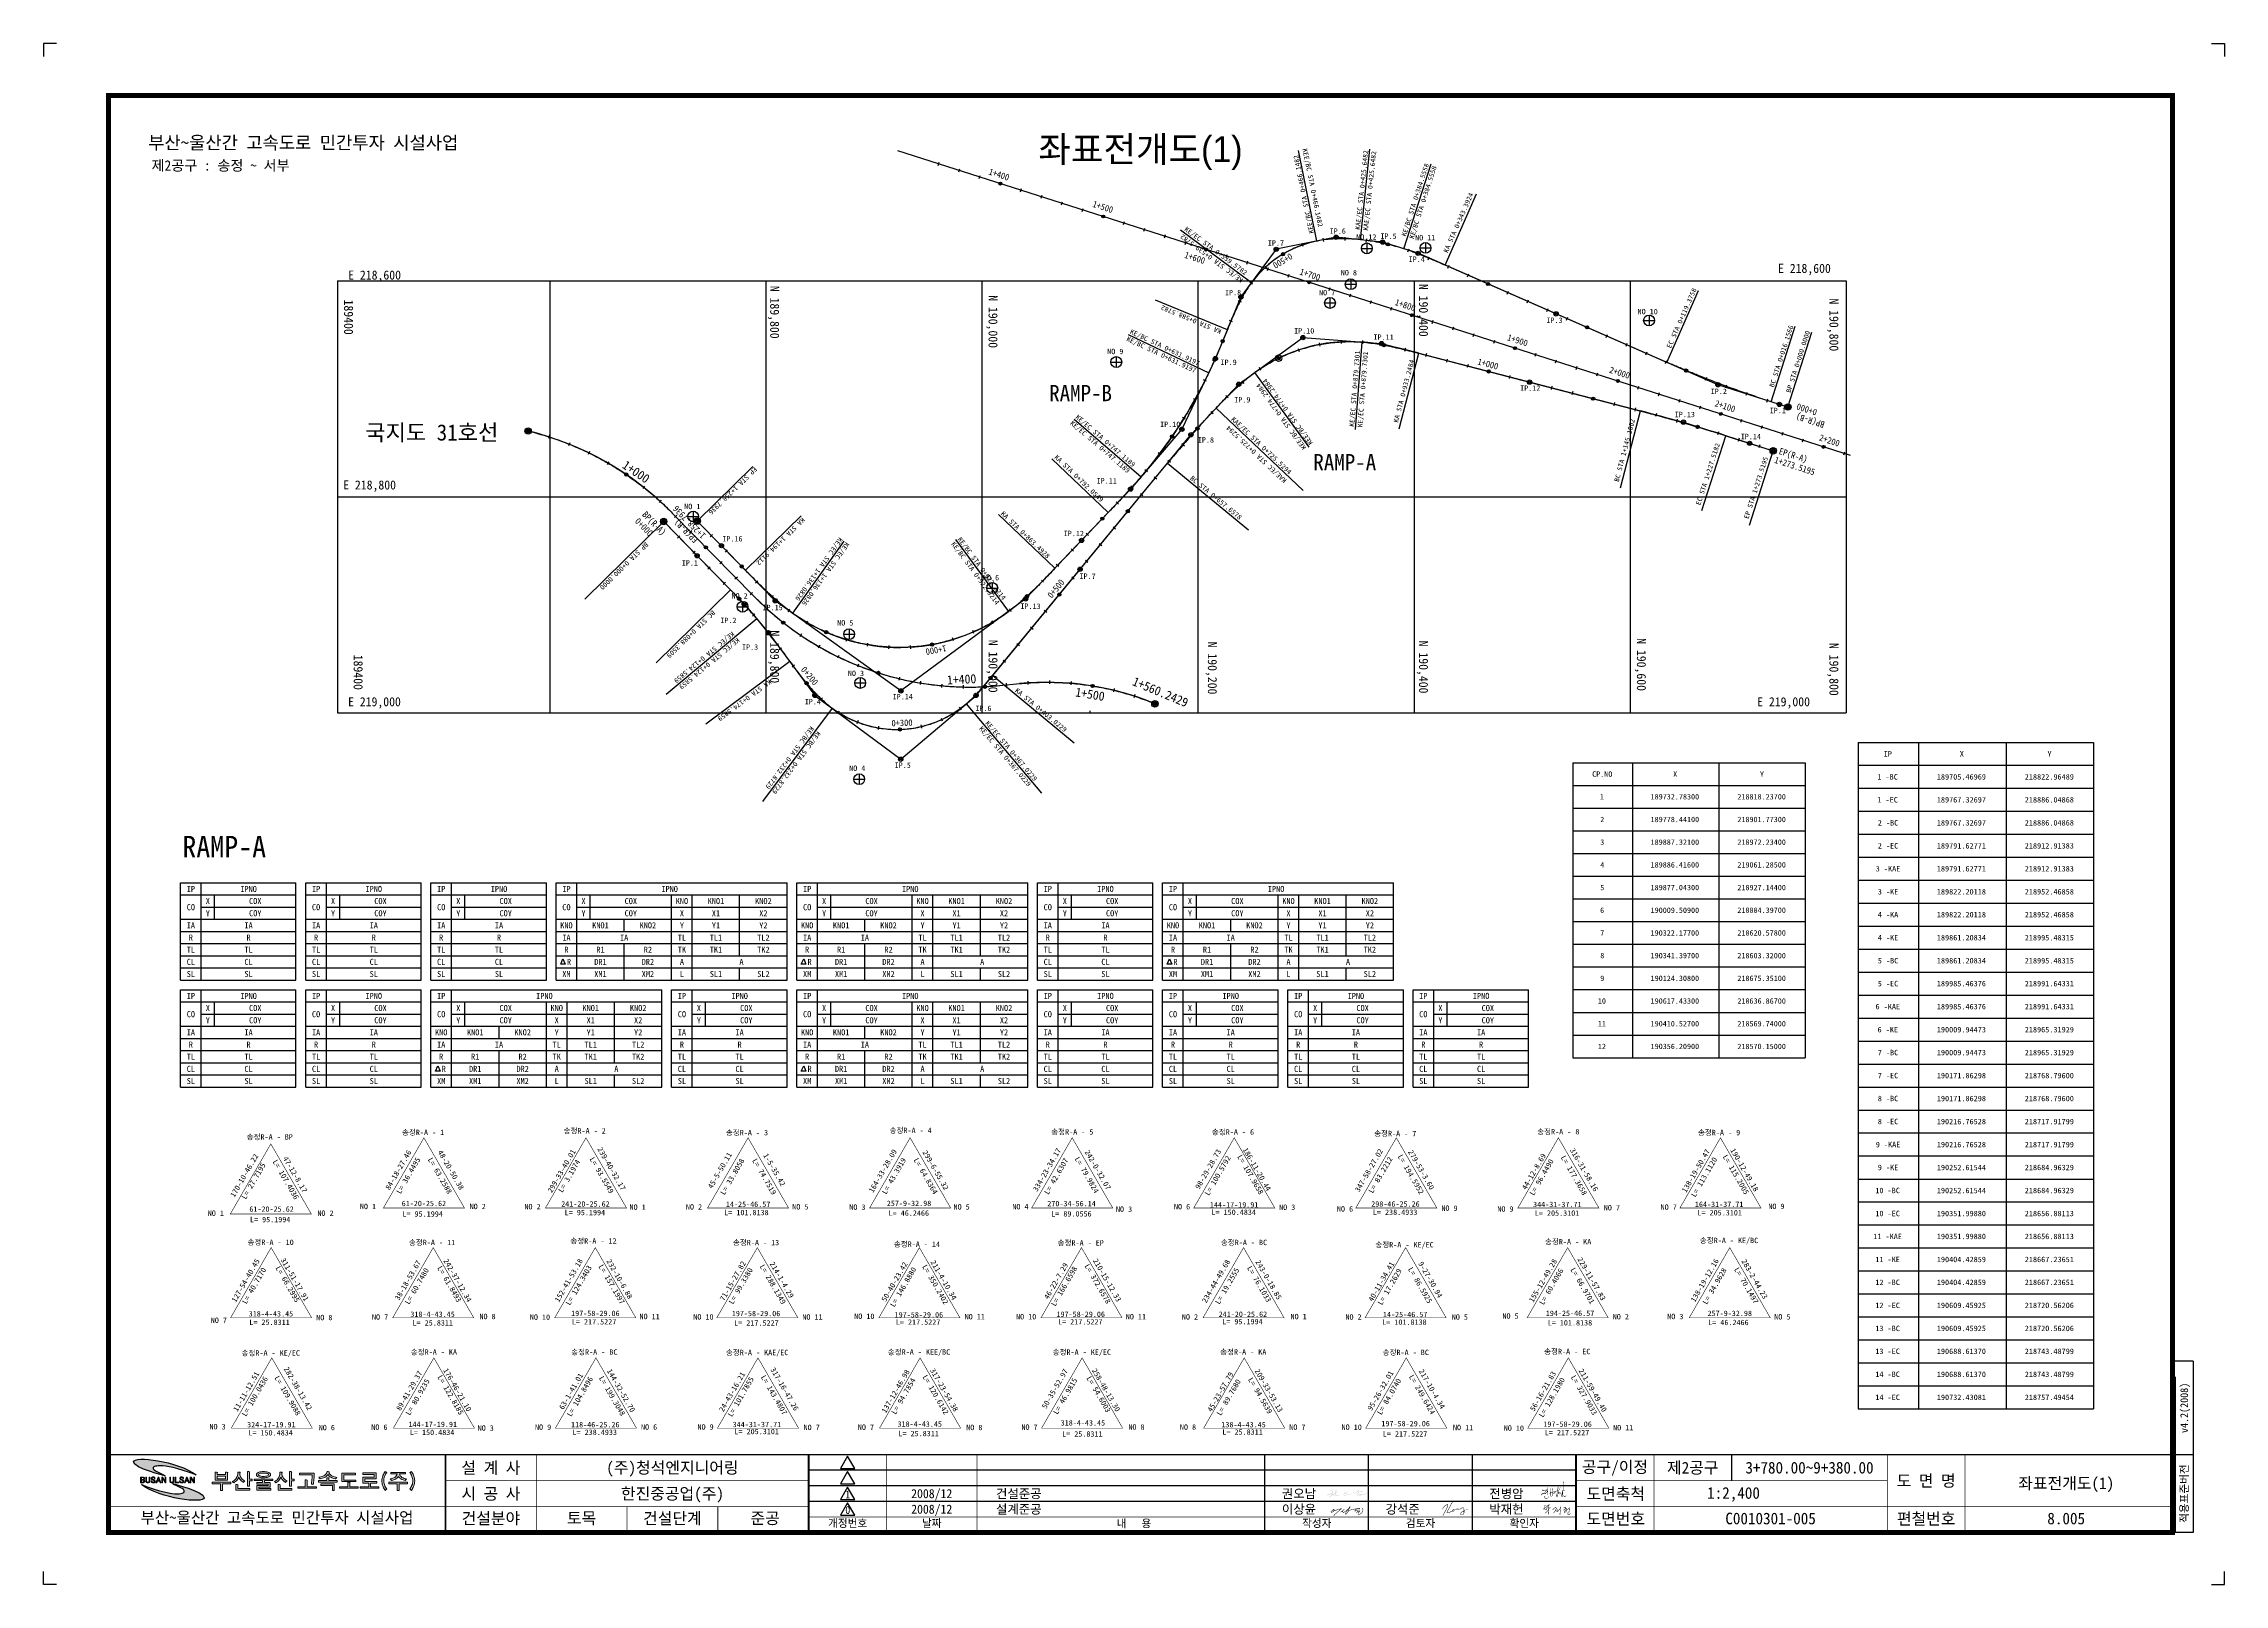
# Model space of a CAD drawing. Header units: millimetres. Extents: x 6226 to 8245, y 797 to 2223.
import ezdxf
from ezdxf.enums import TextEntityAlignment as Align

# ---------------------------------------------------------------- set-up
doc = ezdxf.new("R2010")
doc.units = ezdxf.units.MM
for name, color, linetype in [('CA-ALGN-CNTL', 2, 'Continuous'), ('CA-ALGN-IPLN', 1, 'Continuous'), ('CA-ALGN-IPSM', 2, 'Continuous'), ('CA-ALGN-STSM', 2, 'Continuous'), ('CA-ALGN-TEXT', 3, 'Continuous'), ('CA-LEAL', 1, 'Continuous'), ('CA-LEAT', 3, 'Continuous'), ('CA-TABL-LIN1', 4, 'Continuous'), ('CA-TABL-LIN2', 1, 'Continuous'), ('CA-TABL-TEX1', 6, 'Continuous'), ('CA-TABL-TEX2', 3, 'Continuous'), ('CA-TEXT', 3, 'Continuous'), ('CV-GRID-LINE', 1, 'Continuous'), ('CV-GRID-TEXT', 4, 'Continuous'), ('CV-SURV-SYMB', 3, 'Continuous'), ('CV-SURV-TEXT', 3, 'Continuous'), ('CX-BORD', 3, 'Continuous'), ('CX-BORD-LIN1', 4, 'Continuous'), ('CX-BORD-LIN2', 3, 'Continuous'), ('CX-BORD-TEX2', 7, 'Continuous'), ('CX-BORD-TEX3', 6, 'Continuous'), ('CX-MISC', 2, 'Continuous'), ('CZ-TEX1', 6, 'Continuous')]:
    doc.layers.add(name, color=color, linetype=linetype)
doc.styles.add('GTXT', font='DotumChe.ttf')
doc.styles.add('TAEGP', font='DotumChe.ttf')
doc.styles.add('TAEGULIM', font='DotumChe.ttf')
doc.styles.add('TB_TEXT', font='DotumChe.ttf')
doc.styles.add('TB_WBTXT', font='H2GTRE.TTF')
doc.styles.add('TB_WMTXT', font='DotumChe.ttf')

# ---------------------------------------------------------------- blocks, each defined once
blk = doc.blocks.new('CXGLOGO-EX흑백1')
h = blk.add_hatch(color=74)
edge = h.paths.add_edge_path()
edge.add_spline(control_points=[(3.24, 1.49), (1.67, 2.6), (-1.78, 3.37), (-1.38, 4.71), (-1.38, 4.71), (-1.38, 4.71), (0.38, 7.51), (15.15, 1.88), (15.15, 1.88), (8, 7.3), (-8.94, 9.33), (-8.99, 6.91), (-8.99, 6.91), (-9.03, 4.5), (3.24, 1.49), (3.24, 1.49)], knot_values=[0, 0, 0, 0, 0.25, 0.25, 0.25, 0.25, 0.5, 0.5, 0.5, 0.5, 0.75, 0.75, 0.75, 0.75, 1, 1, 1, 1], degree=3, periodic=0)
h = blk.add_hatch(color=256)
h.paths.add_polyline_path([(11.6, 0.69), (11.94, -0.26), (11.26, -0.26)], flags=16)
h.paths.add_polyline_path([(12.25, -1.14), (12.54, -1.14), (11.73, 1.06), (11.48, 1.06), (10.67, -1.14), (10.96, -1.14), (11.18, -0.49), (12.02, -0.49)])
h.paths.add_polyline_path([(1.54, -1.14), (0.73, 1.06), (0.48, 1.06), (-0.33, -1.14), (-0.04, -1.14), (0.19, -0.49), (1.03, -0.49), (1.25, -1.14)])
h.paths.add_polyline_path([(1.9, -1.14), (2.17, -1.14), (2.17, 0.61), (3.23, -1.14), (3.52, -1.14), (3.52, 1.06), (3.25, 1.06), (3.25, -0.65), (2.21, 1.06), (1.9, 1.06)])
h.paths.add_polyline_path([(5.3, -0.69), (5.27, -0.48), (5.27, 1.06), (5, 1.06), (5, -0.45), (5.03, -0.7), (5.1, -0.9), (5.16, -0.98), (5.32, -1.1), (5.52, -1.17), (5.77, -1.2), (5.79, -1.2), (6.04, -1.17), (6.25, -1.1), (6.41, -1), (6.41, -0.99), (6.53, -0.82), (6.59, -0.61), (6.6, -0.45), (6.6, 1.06), (6.33, 1.06), (6.33, -0.46), (6.29, -0.7), (6.19, -0.86), (6.01, -0.96), (5.79, -0.98), (5.55, -0.94), (5.4, -0.86)])
h.paths.add_polyline_path([(7.36, 1.06), (7.09, 1.06), (7.09, -1.14), (8.47, -1.14), (8.47, -0.93), (7.36, -0.93)])
h.paths.add_polyline_path([(10.02, 1.02), (9.81, 1.08), (9.56, 1.11), (9.56, 1.11), (9.3, 1.08), (9.1, 1.02), (9.01, 0.95), (8.88, 0.78), (8.84, 0.56), (8.84, 0.54), (8.88, 0.31), (9, 0.15), (9.13, 0.06), (9.37, -0.05), (9.48, -0.09), (9.53, -0.11), (9.76, -0.21), (9.83, -0.25), (10, -0.36), (10.06, -0.48), (10.08, -0.62), (10.02, -0.84), (9.94, -0.9), (9.76, -0.97), (9.57, -0.98), (9.32, -0.94), (9.17, -0.86), (9.07, -0.7), (9.04, -0.45), (8.77, -0.45), (8.8, -0.69), (8.87, -0.89), (8.94, -0.99), (9.1, -1.1), (9.31, -1.17), (9.56, -1.2), (9.57, -1.2), (9.84, -1.17), (10.04, -1.12), (10.15, -1.05), (10.28, -0.89), (10.34, -0.68), (10.35, -0.58), (10.32, -0.35), (10.21, -0.18), (10.18, -0.16), (10.05, -0.07), (9.82, 0.03), (9.65, 0.11), (9.38, 0.22), (9.22, 0.31), (9.21, 0.32), (9.13, 0.51), (9.13, 0.57), (9.2, 0.78), (9.25, 0.82), (9.45, 0.89), (9.55, 0.9), (9.78, 0.85), (9.9, 0.77), (10.02, 0.59), (10.05, 0.47), (10.32, 0.47), (10.28, 0.71), (10.17, 0.89), (10.17, 0.9)])
h.paths.add_polyline_path([(12.89, -1.14), (13.16, -1.14), (13.16, 0.61), (14.23, -1.14), (14.52, -1.14), (14.52, 1.06), (14.24, 1.06), (14.24, -0.65), (13.2, 1.06), (12.89, 1.06)])
h.paths.add_polyline_path([(0.27, -0.26), (0.61, 0.69), (0.95, -0.26)], flags=16)
h.paths.add_polyline_path([(-5.98, 0.11), (-5.98, 0.84), (-5.48, 0.84), (-5.24, 0.81), (-5.13, 0.75), (-5.04, 0.57), (-5.04, 0.49), (-5.09, 0.27), (-5.16, 0.19), (-5.34, 0.12), (-5.5, 0.11)], flags=16)
h.paths.add_polyline_path([(-5.98, -0.93), (-5.98, -0.1), (-5.44, -0.1), (-5.2, -0.13), (-5.1, -0.17), (-4.98, -0.33), (-4.96, -0.52), (-5.01, -0.75), (-5.09, -0.85), (-5.27, -0.92), (-5.44, -0.93)], flags=16)
h.paths.add_polyline_path([(-5.12, 1.02), (-5.35, 1.06), (-5.4, 1.06), (-6.25, 1.06), (-6.25, -1.14), (-5.37, -1.14), (-5.12, -1.12), (-4.92, -1.05), (-4.85, -0.99), (-4.74, -0.83), (-4.69, -0.61), (-4.68, -0.52), (-4.72, -0.28), (-4.81, -0.13), (-4.98, 0), (-5.07, 0.03), (-4.88, 0.15), (-4.85, 0.19), (-4.77, 0.39), (-4.76, 0.5), (-4.8, 0.72), (-4.92, 0.9), (-4.94, 0.91)])
h.paths.add_polyline_path([(-3.97, -0.69), (-3.99, -0.48), (-3.99, 1.06), (-4.26, 1.06), (-4.26, -0.45), (-4.24, -0.7), (-4.16, -0.9), (-4.1, -0.98), (-3.95, -1.1), (-3.74, -1.17), (-3.49, -1.2), (-3.48, -1.2), (-3.22, -1.17), (-3.01, -1.1), (-2.86, -1), (-2.85, -0.99), (-2.74, -0.82), (-2.68, -0.61), (-2.66, -0.45), (-2.66, 1.06), (-2.94, 1.06), (-2.94, -0.46), (-2.97, -0.7), (-3.08, -0.86), (-3.26, -0.96), (-3.47, -0.98), (-3.72, -0.94), (-3.87, -0.86)])
h.paths.add_polyline_path([(-0.83, 0.9), (-0.97, 1.02), (-1.18, 1.08), (-1.44, 1.11), (-1.69, 1.08), (-1.89, 1.02), (-1.98, 0.95), (-2.11, 0.78), (-2.16, 0.56), (-2.16, 0.54), (-2.12, 0.31), (-2, 0.15), (-1.86, 0.06), (-1.63, -0.05), (-1.52, -0.09), (-1.47, -0.11), (-1.24, -0.21), (-1.17, -0.25), (-1, -0.36), (-0.93, -0.48), (-0.92, -0.62), (-0.97, -0.84), (-1.05, -0.9), (-1.23, -0.97), (-1.42, -0.98), (-1.67, -0.94), (-1.82, -0.86), (-1.92, -0.7), (-1.96, -0.45), (-2.22, -0.45), (-2.2, -0.69), (-2.12, -0.89), (-2.05, -0.99), (-1.89, -1.1), (-1.69, -1.17), (-1.43, -1.2), (-1.42, -1.2), (-1.16, -1.17), (-0.96, -1.12), (-0.85, -1.05), (-0.71, -0.89), (-0.65, -0.68), (-0.64, -0.58), (-0.68, -0.35), (-0.79, -0.18), (-0.81, -0.16), (-0.95, -0.07), (-1.17, 0.03), (-1.35, 0.11), (-1.61, 0.22), (-1.77, 0.31), (-1.78, 0.32), (-1.86, 0.51), (-1.86, 0.57), (-1.79, 0.78), (-1.74, 0.82), (-1.55, 0.89), (-1.44, 0.9), (-1.22, 0.85), (-1.09, 0.77), (-0.97, 0.59), (-0.95, 0.47), (-0.68, 0.47), (-0.72, 0.71), (-0.82, 0.89)])
h = blk.add_hatch(color=256)
h.paths.add_polyline_path([(63.25, -2.21), (67.68, -2.21), (67.68, -4.14), (68.44, -4.14), (68.44, -1.6), (63.25, -1.6)])
h.paths.add_polyline_path([(74.44, -1.23), (74.5, -1.07), (74.18, -0.99), (73.66, -0.99), (73.66, -2.67), (70.41, -2.67), (70.41, -3.28), (77.61, -3.28), (77.61, -2.67), (74.41, -2.67), (74.41, -1.3)])
h.paths.add_polyline_path([(93.49, -1.61), (96.71, -1.61), (96.71, -0.99), (89.51, -0.99), (89.51, -1.61), (92.73, -1.61), (92.73, -4.14), (93.49, -4.14)])
h.paths.add_polyline_path([(98.53, -1.72), (98.37, -2.14), (98.33, -2.24), (98.14, -2.64), (97.91, -3.02), (97.66, -3.37), (97.51, -3.56), (98.15, -4.08), (98.41, -3.72), (98.64, -3.35), (98.84, -2.96), (99.02, -2.55), (99.1, -2.3), (99.23, -1.88), (99.33, -1.44), (99.4, -1.01), (99.43, -0.57), (99.43, -0.39), (99.41, 0.03), (99.35, 0.47), (99.26, 0.9), (99.13, 1.34), (99.11, 1.39), (98.97, 1.77), (98.79, 2.15), (98.58, 2.55), (98.35, 2.95), (98.16, 3.25), (97.51, 2.85), (97.76, 2.5), (97.99, 2.12), (98.19, 1.72), (98.35, 1.32), (98.51, 0.88), (98.62, 0.44), (98.69, 0.02), (98.72, -0.4), (98.72, -0.42), (98.7, -0.86), (98.63, -1.29)])
h.paths.add_polyline_path([(93.89, 1.53), (93.7, 1.9), (93.59, 2.25), (95.94, 2.25), (95.94, 2.86), (90.28, 2.86), (90.28, 2.25), (92.65, 2.25), (92.53, 1.84), (92.33, 1.47), (92.04, 1.16), (91.73, 0.92), (91.38, 0.74), (91, 0.59), (90.57, 0.47), (90.09, 0.38), (89.95, 0.36), (90.26, 0.07), (90.53, -0.26), (90.95, -0.16), (91.37, -0.02), (91.77, 0.15), (92.15, 0.37), (92.57, 0.66), (92.88, 0.96), (93.09, 1.27), (93.11, 1.32), (93.33, 1.02), (93.63, 0.73), (94.03, 0.44), (94.15, 0.37), (94.54, 0.16), (94.94, -0.02), (95.35, -0.17), (95.77, -0.28), (96, 0.01), (96.29, 0.32), (95.8, 0.42), (95.36, 0.55), (94.97, 0.7), (94.62, 0.88), (94.53, 0.93), (94.17, 1.21)])
h.paths.add_polyline_path([(86.94, -1.7), (87.06, -2.13), (87.12, -2.3), (87.28, -2.72), (87.46, -3.12), (87.67, -3.51), (87.91, -3.88), (88.06, -4.08), (88.71, -3.56), (88.44, -3.21), (88.2, -2.85), (87.98, -2.45), (87.89, -2.24), (87.73, -1.81), (87.61, -1.38), (87.54, -0.96), (87.51, -0.52), (87.51, -0.42), (87.53, -0.01), (87.6, 0.42), (87.7, 0.86), (87.85, 1.3), (87.85, 1.32), (88.03, 1.74), (88.24, 2.13), (88.46, 2.51), (88.71, 2.85), (88.05, 3.25), (87.8, 2.85), (87.57, 2.45), (87.37, 2.06), (87.21, 1.67), (87.1, 1.39), (86.97, 0.95), (86.88, 0.52), (86.82, 0.08), (86.8, -0.35), (86.8, -0.39), (86.81, -0.83), (86.86, -1.26)])
h.paths.add_polyline_path([(79.45, 1.02), (79.45, -1.26), (81.7, -1.26), (81.7, -2.67), (78.45, -2.67), (78.45, -3.28), (85.65, -3.28), (85.65, -2.67), (82.45, -2.67), (82.45, -1.49), (82.46, -1.45), (82.49, -1.41), (82.54, -1.33), (82.55, -1.26), (84.84, -1.26), (84.84, -0.65), (80.21, -0.65), (80.21, 0.42), (84.56, 0.42), (84.56, 2.62), (79.47, 2.62), (79.47, 2), (83.8, 2), (83.8, 1.02)])
h.paths.add_polyline_path([(76.55, 2.56), (71.31, 2.56), (71.31, -0.7), (76.71, -0.7), (76.71, -0.1), (72.08, -0.1), (72.08, 1.94), (76.55, 1.94)])
h.paths.add_polyline_path([(66.12, 0.8), (65.59, 0.8), (65.59, -0.3), (62.37, -0.3), (62.37, -0.9), (69.57, -0.9), (69.57, -0.3), (66.36, -0.3), (66.36, 0.47), (66.39, 0.55), (66.45, 0.71)])
h.paths.add_polyline_path([(66.51, 3.1), (66.13, 3.15), (65.62, 3.15), (65.55, 2.77), (65.38, 2.41), (65.1, 2.07), (64.75, 1.78), (64.42, 1.56), (64.06, 1.38), (63.66, 1.22), (63.23, 1.08), (62.77, 0.98), (62.49, 0.94), (62.76, 0.65), (63.01, 0.34), (63.46, 0.46), (63.9, 0.59), (64.3, 0.74), (64.68, 0.92), (64.87, 1.02), (65.3, 1.3), (65.63, 1.59), (65.88, 1.89), (65.96, 2.01), (66.16, 1.71), (66.45, 1.42), (66.83, 1.14), (67.1, 0.98), (67.47, 0.78), (67.87, 0.62), (68.3, 0.47), (68.73, 0.35), (68.84, 0.33), (69.11, 0.62), (69.42, 0.91), (68.98, 0.98), (68.55, 1.09), (68.14, 1.24), (67.74, 1.41), (67.49, 1.55), (67.05, 1.83), (66.72, 2.14), (66.5, 2.44), (66.43, 2.62), (66.42, 2.8), (66.49, 2.95)])
h.paths.add_polyline_path([(41.14, 1.3), (40.63, 1.32), (40.18, 1.37), (39.79, 1.46), (39.64, 1.51), (39.23, 1.76), (39.15, 1.95), (39.32, 2.24), (39.64, 2.4), (39.99, 2.5), (40.41, 2.56), (40.9, 2.59), (41.14, 2.6), (41.65, 2.58), (42.1, 2.53), (42.48, 2.44), (42.62, 2.4), (43.03, 2.16), (43.12, 1.95), (42.94, 1.67), (42.62, 1.51), (42.27, 1.41), (41.85, 1.34), (41.36, 1.3)], flags=16)
h.paths.add_polyline_path([(41.55, 3.14), (41.14, 3.15), (40.62, 3.13), (40.15, 3.09), (39.72, 3.01), (39.35, 2.9), (39.08, 2.79), (38.67, 2.52), (38.44, 2.21), (38.39, 1.95), (38.48, 1.6), (38.76, 1.31), (39.08, 1.12), (39.42, 0.98), (39.8, 0.87), (40.23, 0.8), (40.71, 0.76), (41.14, 0.75), (41.65, 0.76), (42.12, 0.81), (42.54, 0.89), (42.92, 1), (43.19, 1.12), (43.6, 1.39), (43.83, 1.7), (43.88, 1.95), (43.79, 2.3), (43.51, 2.6), (43.19, 2.79), (42.85, 2.92), (42.47, 3.03), (42.03, 3.1)])
h.paths.add_polyline_path([(47.59, -1.92), (47.27, -1.84), (46.75, -1.84), (46.75, -3.95), (52.12, -3.95), (52.12, -3.34), (47.52, -3.34), (47.52, -2.2), (47.52, -2.14), (47.55, -2.09)])
h.paths.add_polyline_path([(31.34, -1.92), (31.02, -1.84), (30.5, -1.84), (30.5, -3.95), (35.87, -3.95), (35.87, -3.34), (31.27, -3.34), (31.27, -2.2), (31.27, -2.14), (31.29, -2.09)])
h.paths.add_polyline_path([(42.94, -1.66), (42.94, -2.22), (38.57, -2.22), (38.57, -4.04), (43.94, -4.04), (43.94, -3.43), (39.33, -3.43), (39.33, -2.84), (43.7, -2.84), (43.7, -1.05), (41.51, -1.05), (41.51, -0.34), (44.73, -0.34), (44.73, 0.27), (37.53, 0.27), (37.53, -0.34), (40.75, -0.34), (40.75, -1.05), (38.57, -1.05), (38.57, -1.66)])
h.paths.add_polyline_path([(21.28, -0.99), (21.28, -1.61), (24.5, -1.61), (24.5, -4.14), (25.26, -4.14), (25.26, -1.61), (28.48, -1.61), (28.48, -0.99)])
h.paths.add_polyline_path([(51.7, 3.15), (51.16, 3.15), (51.16, -2.53), (51.92, -2.53), (51.92, -0.36), (52.98, -0.36), (52.98, 0.26), (51.92, 0.26), (51.92, 2.67), (51.94, 2.77), (51.98, 2.87), (52.02, 3.07)])
h.paths.add_polyline_path([(48.36, 2.89), (47.98, 2.94), (47.48, 2.94), (47.48, 2.49), (47.44, 2.06), (47.35, 1.64), (47.2, 1.23), (47.01, 0.84), (46.93, 0.69), (46.66, 0.31), (46.37, -0.01), (46.04, -0.29), (45.68, -0.5), (45.32, -0.65), (45.61, -0.92), (45.89, -1.23), (46.26, -0.98), (46.6, -0.71), (46.92, -0.41), (47.04, -0.28), (47.33, 0.08), (47.57, 0.45), (47.76, 0.83), (47.84, 1.05), (48.01, 0.66), (48.24, 0.28), (48.51, -0.08), (48.82, -0.41), (49.15, -0.7), (49.5, -0.96), (49.6, -1.02), (49.91, -0.72), (50.23, -0.43), (49.86, -0.27), (49.51, -0.04), (49.19, 0.26), (48.87, 0.62), (48.84, 0.66), (48.57, 1.07), (48.37, 1.48), (48.26, 1.87), (48.22, 2.19), (48.25, 2.48), (48.33, 2.7)])
h.paths.add_polyline_path([(35.45, 3.15), (34.91, 3.15), (34.91, -2.53), (35.67, -2.53), (35.67, -0.36), (36.73, -0.36), (36.73, 0.26), (35.67, 0.26), (35.67, 2.67), (35.69, 2.77), (35.73, 2.87), (35.77, 3.07)])
h.paths.add_polyline_path([(32.11, 2.89), (31.73, 2.94), (31.23, 2.94), (31.23, 2.49), (31.19, 2.06), (31.09, 1.64), (30.95, 1.23), (30.76, 0.84), (30.68, 0.69), (30.41, 0.31), (30.12, -0.01), (29.79, -0.29), (29.43, -0.5), (29.07, -0.65), (29.36, -0.92), (29.64, -1.23), (30.01, -0.98), (30.35, -0.71), (30.67, -0.41), (30.79, -0.28), (31.08, 0.08), (31.32, 0.45), (31.51, 0.83), (31.59, 1.05), (31.76, 0.66), (31.99, 0.28), (32.26, -0.08), (32.57, -0.41), (32.89, -0.7), (33.25, -0.96), (33.35, -1.02), (33.65, -0.72), (33.97, -0.43), (33.61, -0.27), (33.26, -0.04), (32.93, 0.26), (32.62, 0.62), (32.59, 0.66), (32.32, 1.07), (32.12, 1.48), (32.01, 1.87), (31.97, 2.19), (32, 2.48), (32.08, 2.7)])
h.paths.add_polyline_path([(26.51, 1.39), (26.51, 0.4), (23.29, 0.4), (23.29, 1.39)], flags=16)
h.paths.add_polyline_path([(27.32, 2.66), (27.37, 2.83), (27, 2.91), (26.51, 2.91), (26.51, 2), (23.29, 2), (23.29, 2.58), (23.3, 2.62), (23.33, 2.67), (23.39, 2.83), (22.99, 2.91), (22.53, 2.91), (22.53, -0.21), (27.28, -0.21), (27.28, 2.56), (27.29, 2.62)])
h.paths.add_polyline_path([(58, -0.14), (57.69, -0.06), (57.16, -0.06), (57.16, -2.67), (54.33, -2.67), (54.33, -3.28), (61.53, -3.28), (61.53, -2.67), (57.92, -2.67), (57.92, -0.45), (57.92, -0.39), (57.96, -0.32)])
h.paths.add_polyline_path([(60.7, 2.5), (55.01, 2.5), (55.01, 1.88), (59.93, 1.88), (59.93, 1.55), (59.9, 1.14), (59.86, 0.66), (59.82, 0.12), (59.76, -0.41), (59.7, -0.88), (59.65, -1.29), (59.59, -1.65), (59.59, -1.67), (59.95, -1.69), (60.35, -1.73), (60.41, -1.34), (60.46, -0.92), (60.51, -0.47), (60.56, 0.01), (60.58, 0.23), (60.62, 0.71), (60.65, 1.18), (60.67, 1.62), (60.69, 2.04), (60.7, 2.45)])
h = blk.add_hatch(color=142)
edge = h.paths.add_edge_path()
edge.add_spline(control_points=[(5.98, -1.49), (7.55, -2.6), (11, -3.37), (10.6, -4.71), (10.6, -4.71), (10.6, -4.71), (8.84, -7.51), (-5.93, -1.88), (-5.93, -1.88), (1.22, -7.3), (18.17, -9.33), (18.21, -6.91), (18.21, -6.91), (18.25, -4.5), (5.98, -1.49), (5.98, -1.49)], knot_values=[0, 0, 0, 0, 0.25, 0.25, 0.25, 0.25, 0.5, 0.5, 0.5, 0.5, 0.75, 0.75, 0.75, 0.75, 1, 1, 1, 1], degree=3, periodic=0)
at = {"lineweight": 0}
for points in [[(-5.12, 1.02), (-5.35, 1.06), (-5.4, 1.06), (-6.25, 1.06), (-6.25, -1.14), (-5.37, -1.14), (-5.12, -1.12), (-4.92, -1.05), (-4.85, -0.99), (-4.74, -0.83), (-4.69, -0.61), (-4.68, -0.52), (-4.72, -0.28), (-4.81, -0.13), (-4.98, 0), (-5.07, 0.03), (-4.88, 0.15), (-4.85, 0.19), (-4.77, 0.39), (-4.76, 0.5), (-4.8, 0.72), (-4.92, 0.9), (-4.94, 0.91)], [(-5.98, 0.11), (-5.98, 0.84), (-5.48, 0.84), (-5.24, 0.81), (-5.13, 0.75), (-5.04, 0.57), (-5.04, 0.49), (-5.09, 0.27), (-5.16, 0.19), (-5.34, 0.12), (-5.5, 0.11)], [(-3.97, -0.69), (-3.99, -0.48), (-3.99, 1.06), (-4.26, 1.06), (-4.26, -0.45), (-4.24, -0.7), (-4.16, -0.9), (-4.1, -0.98), (-3.95, -1.1), (-3.74, -1.17), (-3.49, -1.2), (-3.48, -1.2), (-3.22, -1.17), (-3.01, -1.1), (-2.86, -1), (-2.85, -0.99), (-2.74, -0.82), (-2.68, -0.61), (-2.66, -0.45), (-2.66, 1.06), (-2.94, 1.06), (-2.94, -0.46), (-2.97, -0.7), (-3.08, -0.86), (-3.26, -0.96), (-3.47, -0.98), (-3.72, -0.94), (-3.87, -0.86)], [(-0.83, 0.9), (-0.97, 1.02), (-1.18, 1.08), (-1.44, 1.11), (-1.69, 1.08), (-1.89, 1.02), (-1.98, 0.95), (-2.11, 0.78), (-2.16, 0.56), (-2.16, 0.54), (-2.12, 0.31), (-2, 0.15), (-1.86, 0.06), (-1.63, -0.05), (-1.52, -0.09), (-1.47, -0.11), (-1.24, -0.21), (-1.17, -0.25), (-1, -0.36), (-0.93, -0.48), (-0.92, -0.62), (-0.97, -0.84), (-1.05, -0.9), (-1.23, -0.97), (-1.42, -0.98), (-1.67, -0.94), (-1.82, -0.86), (-1.92, -0.7), (-1.96, -0.45), (-1.96, -0.45), (-2.22, -0.45), (-2.2, -0.69), (-2.12, -0.89), (-2.05, -0.99), (-1.89, -1.1), (-1.69, -1.17), (-1.43, -1.2), (-1.42, -1.2), (-1.16, -1.17), (-0.96, -1.12), (-0.85, -1.05), (-0.71, -0.89), (-0.65, -0.68), (-0.64, -0.58), (-0.68, -0.35), (-0.79, -0.18), (-0.81, -0.16), (-0.95, -0.07), (-1.17, 0.03), (-1.35, 0.11), (-1.61, 0.22), (-1.77, 0.31), (-1.78, 0.32), (-1.86, 0.51), (-1.86, 0.57), (-1.79, 0.78), (-1.74, 0.82), (-1.55, 0.89), (-1.44, 0.9), (-1.22, 0.85), (-1.09, 0.77), (-0.97, 0.59), (-0.95, 0.47), (-0.68, 0.47), (-0.72, 0.71), (-0.82, 0.89)], [(1.54, -1.14), (0.73, 1.06), (0.48, 1.06), (-0.33, -1.14), (-0.04, -1.14), (0.19, -0.49), (1.03, -0.49), (1.25, -1.14)], [(0.27, -0.26), (0.61, 0.69), (0.95, -0.26)], [(1.9, -1.14), (2.17, -1.14), (2.17, 0.61), (3.23, -1.14), (3.52, -1.14), (3.52, 1.06), (3.25, 1.06), (3.25, -0.65), (2.21, 1.06), (1.9, 1.06)], [(5.3, -0.69), (5.27, -0.48), (5.27, 1.06), (5, 1.06), (5, -0.45), (5.03, -0.7), (5.1, -0.9), (5.16, -0.98), (5.32, -1.1), (5.52, -1.17), (5.77, -1.2), (5.79, -1.2), (6.04, -1.17), (6.25, -1.1), (6.41, -1), (6.41, -0.99), (6.53, -0.82), (6.59, -0.61), (6.6, -0.45), (6.6, 1.06), (6.33, 1.06), (6.33, -0.46), (6.29, -0.7), (6.19, -0.86), (6.01, -0.96), (5.79, -0.98), (5.55, -0.94), (5.4, -0.86)], [(7.36, 1.06), (7.09, 1.06), (7.09, -1.14), (8.47, -1.14), (8.47, -0.93), (7.36, -0.93)], [(10.02, 1.02), (9.81, 1.08), (9.56, 1.11), (9.56, 1.11), (9.3, 1.08), (9.1, 1.02), (9.01, 0.95), (8.88, 0.78), (8.84, 0.56), (8.84, 0.54), (8.88, 0.31), (9, 0.15), (9.13, 0.06), (9.37, -0.05), (9.48, -0.09), (9.53, -0.11), (9.76, -0.21), (9.83, -0.25), (10, -0.36), (10.06, -0.48), (10.08, -0.62), (10.02, -0.84), (9.94, -0.9), (9.76, -0.97), (9.57, -0.98), (9.32, -0.94), (9.17, -0.86), (9.07, -0.7), (9.04, -0.45), (9.04, -0.45), (8.77, -0.45), (8.8, -0.69), (8.87, -0.89), (8.94, -0.99), (9.1, -1.1), (9.31, -1.17), (9.56, -1.2), (9.57, -1.2), (9.84, -1.17), (10.04, -1.12), (10.15, -1.05), (10.28, -0.89), (10.34, -0.68), (10.35, -0.58), (10.32, -0.35), (10.21, -0.18), (10.18, -0.16), (10.05, -0.07), (9.82, 0.03), (9.65, 0.11), (9.38, 0.22), (9.22, 0.31), (9.21, 0.32), (9.13, 0.51), (9.13, 0.57), (9.2, 0.78), (9.25, 0.82), (9.45, 0.89), (9.55, 0.9), (9.78, 0.85), (9.9, 0.77), (10.02, 0.59), (10.05, 0.47), (10.32, 0.47), (10.28, 0.71), (10.17, 0.89), (10.17, 0.9)], [(12.25, -1.14), (12.54, -1.14), (11.73, 1.06), (11.48, 1.06), (10.67, -1.14), (10.96, -1.14), (11.18, -0.49), (12.02, -0.49)], [(11.6, 0.69), (11.94, -0.26), (11.26, -0.26)], [(12.89, -1.14), (13.16, -1.14), (13.16, 0.61), (14.23, -1.14), (14.52, -1.14), (14.52, 1.06), (14.24, 1.06), (14.24, -0.65), (13.2, 1.06), (12.89, 1.06)], [(27.32, 2.66), (27.37, 2.83), (27, 2.91), (26.51, 2.91), (26.51, 2), (23.29, 2), (23.29, 2.58), (23.3, 2.62), (23.33, 2.67), (23.39, 2.83), (22.99, 2.91), (22.53, 2.91), (22.53, -0.21), (27.28, -0.21), (27.28, 2.56), (27.29, 2.62)], [(26.51, 1.39), (26.51, 0.4), (23.29, 0.4), (23.29, 1.39)], [(32.11, 2.89), (31.73, 2.94), (31.23, 2.94), (31.23, 2.49), (31.19, 2.06), (31.09, 1.64), (30.95, 1.23), (30.76, 0.84), (30.68, 0.69), (30.41, 0.31), (30.12, -0.01), (29.79, -0.29), (29.43, -0.5), (29.07, -0.65), (29.36, -0.92), (29.64, -1.23), (30.01, -0.98), (30.35, -0.71), (30.67, -0.41), (30.79, -0.28), (31.08, 0.08), (31.32, 0.45), (31.51, 0.83), (31.59, 1.05), (31.76, 0.66), (31.99, 0.28), (32.26, -0.08), (32.57, -0.41), (32.89, -0.7), (33.25, -0.96), (33.35, -1.02), (33.65, -0.72), (33.97, -0.43), (33.61, -0.27), (33.26, -0.04), (32.93, 0.26), (32.62, 0.62), (32.59, 0.66), (32.32, 1.07), (32.12, 1.48), (32.01, 1.87), (31.97, 2.19), (32, 2.48), (32.08, 2.7)], [(35.45, 3.15), (34.91, 3.15), (34.91, -2.53), (35.67, -2.53), (35.67, -0.36), (36.73, -0.36), (36.73, 0.26), (35.67, 0.26), (35.67, 2.67), (35.69, 2.77), (35.73, 2.87), (35.77, 3.07)], [(42.94, -1.66), (42.94, -2.22), (38.57, -2.22), (38.57, -4.04), (43.94, -4.04), (43.94, -3.43), (39.33, -3.43), (39.33, -2.84), (43.7, -2.84), (43.7, -1.05), (41.51, -1.05), (41.51, -0.34), (44.73, -0.34), (44.73, 0.27), (37.53, 0.27), (37.53, -0.34), (40.75, -0.34), (40.75, -1.05), (38.57, -1.05), (38.57, -1.66)], [(41.55, 3.14), (41.14, 3.15), (40.62, 3.13), (40.15, 3.09), (39.72, 3.01), (39.35, 2.9), (39.08, 2.79), (38.67, 2.52), (38.44, 2.21), (38.39, 1.95), (38.48, 1.6), (38.76, 1.31), (39.08, 1.12), (39.42, 0.98), (39.8, 0.87), (40.23, 0.8), (40.71, 0.76), (41.14, 0.75), (41.65, 0.76), (42.12, 0.81), (42.54, 0.89), (42.92, 1), (43.19, 1.12), (43.6, 1.39), (43.83, 1.7), (43.88, 1.95), (43.79, 2.3), (43.51, 2.6), (43.19, 2.79), (42.85, 2.92), (42.47, 3.03), (42.03, 3.1)], [(41.14, 1.3), (40.63, 1.32), (40.18, 1.37), (39.79, 1.46), (39.64, 1.51), (39.23, 1.76), (39.15, 1.95), (39.32, 2.24), (39.64, 2.4), (39.99, 2.5), (40.41, 2.56), (40.9, 2.59), (41.14, 2.6), (41.65, 2.58), (42.1, 2.53), (42.48, 2.44), (42.62, 2.4), (43.03, 2.16), (43.12, 1.95), (42.94, 1.67), (42.62, 1.51), (42.27, 1.41), (41.85, 1.34), (41.36, 1.3)], [(48.36, 2.89), (47.98, 2.94), (47.48, 2.94), (47.48, 2.49), (47.44, 2.06), (47.35, 1.64), (47.2, 1.23), (47.01, 0.84), (46.93, 0.69), (46.66, 0.31), (46.37, -0.01), (46.04, -0.29), (45.68, -0.5), (45.32, -0.65), (45.61, -0.92), (45.89, -1.23), (46.26, -0.98), (46.6, -0.71), (46.92, -0.41), (47.04, -0.28), (47.33, 0.08), (47.57, 0.45), (47.76, 0.83), (47.84, 1.05), (48.01, 0.66), (48.24, 0.28), (48.51, -0.08), (48.82, -0.41), (49.15, -0.7), (49.5, -0.96), (49.6, -1.02), (49.91, -0.72), (50.23, -0.43), (49.86, -0.27), (49.51, -0.04), (49.19, 0.26), (48.87, 0.62), (48.84, 0.66), (48.57, 1.07), (48.37, 1.48), (48.26, 1.87), (48.22, 2.19), (48.25, 2.48), (48.33, 2.7)], [(51.7, 3.15), (51.16, 3.15), (51.16, -2.53), (51.92, -2.53), (51.92, -0.36), (52.98, -0.36), (52.98, 0.26), (51.92, 0.26), (51.92, 2.67), (51.94, 2.77), (51.98, 2.87), (52.02, 3.07)], [(60.7, 2.5), (55.01, 2.5), (55.01, 1.88), (59.93, 1.88), (59.93, 1.55), (59.9, 1.14), (59.86, 0.66), (59.82, 0.12), (59.76, -0.41), (59.7, -0.88), (59.65, -1.29), (59.59, -1.65), (59.59, -1.67), (59.95, -1.69), (60.35, -1.73), (60.41, -1.34), (60.46, -0.92), (60.51, -0.47), (60.56, 0.01), (60.58, 0.23), (60.62, 0.71), (60.65, 1.18), (60.67, 1.62), (60.69, 2.04), (60.7, 2.45)], [(66.12, 0.8), (65.59, 0.8), (65.59, -0.3), (62.37, -0.3), (62.37, -0.9), (69.57, -0.9), (69.57, -0.3), (66.36, -0.3), (66.36, 0.47), (66.39, 0.55), (66.45, 0.71)], [(66.51, 3.1), (66.13, 3.15), (65.62, 3.15), (65.55, 2.77), (65.38, 2.41), (65.1, 2.07), (64.75, 1.78), (64.42, 1.56), (64.06, 1.38), (63.66, 1.22), (63.23, 1.08), (62.77, 0.98), (62.49, 0.94), (62.76, 0.65), (63.01, 0.34), (63.46, 0.46), (63.9, 0.59), (64.3, 0.74), (64.68, 0.92), (64.87, 1.02), (65.3, 1.3), (65.63, 1.59), (65.88, 1.89), (65.96, 2.01), (66.16, 1.71), (66.45, 1.42), (66.83, 1.14), (67.1, 0.98), (67.47, 0.78), (67.87, 0.62), (68.3, 0.47), (68.73, 0.35), (68.84, 0.33), (69.11, 0.62), (69.42, 0.91), (68.98, 0.98), (68.55, 1.09), (68.14, 1.24), (67.74, 1.41), (67.49, 1.55), (67.05, 1.83), (66.72, 2.14), (66.5, 2.44), (66.43, 2.62), (66.42, 2.8), (66.49, 2.95)], [(76.55, 2.56), (71.31, 2.56), (71.31, -0.7), (76.71, -0.7), (76.71, -0.1), (72.08, -0.1), (72.08, 1.94), (76.55, 1.94)], [(79.45, 1.02), (79.45, -1.26), (81.7, -1.26), (81.7, -2.67), (78.45, -2.67), (78.45, -3.28), (85.65, -3.28), (85.65, -2.67), (82.45, -2.67), (82.45, -1.49), (82.46, -1.45), (82.49, -1.41), (82.54, -1.33), (82.55, -1.26), (84.84, -1.26), (84.84, -0.65), (80.21, -0.65), (80.21, 0.42), (84.56, 0.42), (84.56, 2.62), (79.47, 2.62), (79.47, 2), (83.8, 2), (83.8, 1.02)], [(86.94, -1.7), (87.06, -2.13), (87.12, -2.3), (87.28, -2.72), (87.46, -3.12), (87.67, -3.51), (87.91, -3.88), (88.06, -4.08), (88.71, -3.56), (88.44, -3.21), (88.2, -2.85), (87.98, -2.45), (87.89, -2.24), (87.73, -1.81), (87.61, -1.38), (87.54, -0.96), (87.51, -0.52), (87.51, -0.42), (87.53, -0.01), (87.6, 0.42), (87.7, 0.86), (87.85, 1.3), (87.85, 1.32), (88.03, 1.74), (88.24, 2.13), (88.46, 2.51), (88.71, 2.85), (88.05, 3.25), (87.8, 2.85), (87.57, 2.45), (87.37, 2.06), (87.21, 1.67), (87.1, 1.39), (86.97, 0.95), (86.88, 0.52), (86.82, 0.08), (86.8, -0.35), (86.8, -0.39), (86.81, -0.83), (86.86, -1.26)], [(93.89, 1.53), (93.7, 1.9), (93.59, 2.25), (95.94, 2.25), (95.94, 2.86), (90.28, 2.86), (90.28, 2.25), (92.65, 2.25), (92.53, 1.84), (92.33, 1.47), (92.04, 1.16), (91.73, 0.92), (91.38, 0.74), (91, 0.59), (90.57, 0.47), (90.09, 0.38), (89.95, 0.36), (90.26, 0.07), (90.53, -0.26), (90.95, -0.16), (91.37, -0.02), (91.77, 0.15), (92.15, 0.37), (92.57, 0.66), (92.88, 0.96), (93.09, 1.27), (93.11, 1.32), (93.33, 1.02), (93.63, 0.73), (94.03, 0.44), (94.15, 0.37), (94.54, 0.16), (94.94, -0.02), (95.35, -0.17), (95.77, -0.28), (96, 0.01), (96.29, 0.32), (95.8, 0.42), (95.36, 0.55), (94.97, 0.7), (94.62, 0.88), (94.53, 0.93), (94.17, 1.21)], [(98.53, -1.72), (98.37, -2.14), (98.33, -2.24), (98.14, -2.64), (97.91, -3.02), (97.66, -3.37), (97.51, -3.56), (98.15, -4.08), (98.41, -3.72), (98.64, -3.35), (98.84, -2.96), (99.02, -2.55), (99.1, -2.3), (99.23, -1.88), (99.33, -1.44), (99.4, -1.01), (99.43, -0.57), (99.43, -0.39), (99.41, 0.03), (99.35, 0.47), (99.26, 0.9), (99.13, 1.34), (99.11, 1.39), (98.97, 1.77), (98.79, 2.15), (98.58, 2.55), (98.35, 2.95), (98.16, 3.25), (97.51, 2.85), (97.76, 2.5), (97.99, 2.12), (98.19, 1.72), (98.35, 1.32), (98.51, 0.88), (98.62, 0.44), (98.69, 0.02), (98.72, -0.4), (98.72, -0.42), (98.7, -0.86), (98.63, -1.29)], [(-5.98, -0.93), (-5.98, -0.1), (-5.44, -0.1), (-5.2, -0.13), (-5.1, -0.17), (-4.98, -0.33), (-4.96, -0.52), (-5.01, -0.75), (-5.09, -0.85), (-5.27, -0.92), (-5.44, -0.93)], [(21.28, -0.99), (21.28, -1.61), (24.5, -1.61), (24.5, -4.14), (25.26, -4.14), (25.26, -1.61), (28.48, -1.61), (28.48, -0.99)], [(31.34, -1.92), (31.02, -1.84), (30.5, -1.84), (30.5, -3.95), (35.87, -3.95), (35.87, -3.34), (31.27, -3.34), (31.27, -2.2), (31.27, -2.14), (31.29, -2.09)], [(47.59, -1.92), (47.27, -1.84), (46.75, -1.84), (46.75, -3.95), (52.12, -3.95), (52.12, -3.34), (47.52, -3.34), (47.52, -2.2), (47.52, -2.14), (47.55, -2.09)], [(58, -0.14), (57.69, -0.06), (57.16, -0.06), (57.16, -2.67), (54.33, -2.67), (54.33, -3.28), (61.53, -3.28), (61.53, -2.67), (57.92, -2.67), (57.92, -0.45), (57.92, -0.39), (57.96, -0.32)], [(63.25, -2.21), (67.68, -2.21), (67.68, -4.14), (68.44, -4.14), (68.44, -1.6), (63.25, -1.6)], [(74.44, -1.23), (74.5, -1.07), (74.18, -0.99), (73.66, -0.99), (73.66, -2.67), (70.41, -2.67), (70.41, -3.28), (77.61, -3.28), (77.61, -2.67), (74.41, -2.67), (74.41, -1.3)], [(93.49, -1.61), (96.71, -1.61), (96.71, -0.99), (89.51, -0.99), (89.51, -1.61), (92.73, -1.61), (92.73, -4.14), (93.49, -4.14)]]:
    blk.add_lwpolyline(points, close=True, dxfattribs=at)
blk.add_lwpolyline([(-1.44, 1.11), (-1.44, 1.11)], dxfattribs=at)
at = {"color": 74}
blk.add_open_spline([(3.24, 1.49), (1.67, 2.6), (-1.78, 3.37), (-1.38, 4.71), (-1.38, 4.71), (-1.38, 4.71), (0.38, 7.51), (15.15, 1.88), (15.15, 1.88), (8, 7.3), (-8.94, 9.33), (-8.99, 6.91), (-8.99, 6.91), (-9.03, 4.5), (3.24, 1.49), (3.24, 1.49)], degree=3, knots=[0, 0, 0, 0, 0.25, 0.25, 0.25, 0.25, 0.5, 0.5, 0.5, 0.5, 0.75, 0.75, 0.75, 0.75, 1, 1, 1, 1], dxfattribs=at)
at = {"color": 142}
blk.add_open_spline([(5.98, -1.49), (7.55, -2.6), (11, -3.37), (10.6, -4.71), (10.6, -4.71), (10.6, -4.71), (8.84, -7.51), (-5.93, -1.88), (-5.93, -1.88), (1.22, -7.3), (18.17, -9.33), (18.21, -6.91), (18.21, -6.91), (18.25, -4.5), (5.98, -1.49), (5.98, -1.49)], degree=3, knots=[0, 0, 0, 0, 0.25, 0.25, 0.25, 0.25, 0.5, 0.5, 0.5, 0.5, 0.75, 0.75, 0.75, 0.75, 1, 1, 1, 1], dxfattribs=at)
blk = doc.blocks.new('CXBLKA1-KHCA')
at = {"layer": 'CX-BORD-TEX3'}
h = blk.add_hatch(color=256, dxfattribs=at)
h.paths.add_polyline_path([(561.18, 19.68), (561.15, 19.63), (561.07, 19.12), (560.88, 16.41), (560.66, 15.98), (560.6, 15.39), (560.35, 14.81), (560.21, 14.18), (560.3, 13.84), (560.57, 13.79), (561.17, 14.08), (561.31, 14.01), (561.49, 13.7), (561.73, 13.72), (562.18, 14.08), (562.2, 14.24), (562.13, 14.28), (561.7, 13.91), (561.56, 13.89), (561.29, 14.25), (561.05, 14.22), (560.54, 13.95), (560.4, 13.98), (560.39, 14.28), (560.53, 14.8), (560.59, 14.88), (560.61, 14.81), (560.64, 14.48), (560.81, 14.22), (560.89, 14.22), (560.93, 14.3), (560.87, 14.49), (560.96, 15.86), (561.02, 16.27), (561.2, 16.25), (561.41, 16.18), (561.51, 16.12), (561.58, 16.24), (561.4, 16.4), (561.21, 16.45), (561.05, 16.44), (561.19, 18.6), (561.31, 19.6), (561.23, 19.67)])
h.paths.add_polyline_path([(559.57, 15.36), (559.51, 15.32), (559.23, 15.19), (559.29, 15.09), (559.44, 14.95), (559.66, 14.94), (559.82, 15.11), (559.82, 15.32), (559.71, 15.36)], flags=16)
h.paths.add_polyline_path([(558.67, 14.1), (558.61, 14.03), (558.55, 14.06), (558.52, 14.01), (558.59, 13.89), (558.64, 13.84), (558.69, 13.92), (558.74, 14.07), (558.73, 14.17)], flags=16)
h.paths.add_polyline_path([(557.28, 15.56), (557.09, 15.51), (557.08, 15.1), (557.05, 15.09), (557.05, 14.98), (557.17, 15), (557.94, 15.5), (558.1, 15.69), (558.02, 15.71), (557.97, 15.66), (557.86, 15.67), (557.58, 15.35), (557.45, 15.28), (557.4, 15.33), (557.55, 15.61), (557.49, 15.63)], flags=16)
h.paths.add_polyline_path([(556.14, 15.1), (556.16, 15.2), (556.28, 15.19), (556.9, 15.46), (556.93, 15.23), (556.83, 14.51), (556.58, 14.02), (556.42, 13.97), (556.27, 14.14), (556.13, 14.68)], flags=16)
h.paths.add_polyline_path([(556.27, 16.9), (556.16, 16.99), (556.11, 16.89), (556.02, 15.96), (555.97, 15.24), (555.78, 15.15), (555.88, 15.02), (555.96, 15.04), (556.03, 14.3), (556.28, 13.85), (556.57, 13.81), (556.92, 14.26), (557.02, 14.71), (557.97, 15.36), (558.7, 16.11), (558.54, 14.98), (558.49, 14.61), (558.37, 14.3), (558.36, 13.92), (558.56, 13.7), (558.76, 13.7), (558.92, 13.98), (558.89, 14.41), (558.79, 14.43), (558.69, 14.39), (558.64, 14.35), (558.62, 14.41), (558.65, 14.54), (559.02, 15), (559.03, 15.05), (559.15, 15.07), (559.24, 14.89), (559.41, 14.77), (559.81, 14.85), (559.99, 15.09), (559.97, 15.34), (559.77, 15.52), (559.44, 15.48), (559.22, 15.37), (559.22, 15.72), (559.7, 16.95), (559.96, 17.25), (559.96, 17.4), (560.09, 17.58), (560, 17.56), (559.5, 16.8), (559.14, 16.01), (559.07, 15.62), (559.05, 15.24), (558.71, 14.86), (558.66, 14.89), (558.88, 16.14), (559.15, 17.21), (559.13, 17.59), (559.06, 17.64), (558.96, 17.51), (558.92, 17.18), (558.81, 16.64), (558.58, 16.19), (558.26, 15.83), (558.02, 15.95), (557.8, 15.89), (557.76, 15.83), (557.41, 15.77), (557.06, 15.67), (557.02, 17.04), (556.93, 17.11), (556.83, 17.08), (556.82, 16.92), (556.75, 16.8), (556.75, 16.64), (556.9, 16.63), (556.91, 15.65), (556.14, 15.35), (556.23, 16.47)])
h.paths.add_polyline_path([(553.83, 14.15), (553.9, 14.14), (554, 13.51), (554.26, 13.13), (554.6, 13.13), (555.02, 13.4), (555.45, 13.97), (555.54, 14.06), (555.56, 13.9), (555.08, 13.28), (554.6, 12.96), (554.21, 12.97), (553.92, 13.32), (553.79, 13.61), (553.76, 14.06)])
h.paths.add_polyline_path([(553.01, 14.94), (552.99, 14.92), (552.85, 14.79), (552.84, 14.71), (552.95, 14.74), (553.26, 15.05), (553.23, 15.07), (553.12, 15.02)], flags=16)
h.paths.add_polyline_path([(552.85, 16.39), (552.85, 16.51), (553.01, 16.5), (553.06, 16.45), (553.31, 16.21), (553.57, 16.22), (554.62, 16.56), (554.83, 16.55), (554.95, 16.46), (554.86, 16.36), (554.3, 15.87), (553.62, 15.18), (553.87, 15.06), (554.54, 15.51), (555.01, 16.23), (555.05, 17.42), (555.18, 17.42), (555.23, 16.77), (554.96, 14.35), (554.88, 14.45), (554.94, 15.73), (554.52, 15.27), (554.2, 15.04), (554.24, 14.83), (554.15, 14.77), (553.53, 15.01), (553.4, 14.98), (552.66, 14.38), (552.59, 14.53), (552.72, 14.87), (553.13, 15.2), (553.5, 15.22), (554.55, 16.32), (554.51, 16.36), (553.71, 16.1), (553.31, 16.02), (553, 16.19)])
h = blk.add_hatch(color=256, dxfattribs=at)
h.paths.add_polyline_path([(481.93, 15.09), (481.68, 15.1), (481.75, 14.96), (481.72, 14.16), (481.66, 14.08), (481.87, 13.97), (481.97, 14.14), (481.94, 14.52), (482.13, 14.55), (482.57, 14.75), (482.75, 14.73), (482.51, 14.47), (482.34, 14.39), (482.35, 14.28), (482.77, 14.29), (484.64, 14.73), (486.14, 15), (486.02, 15.04), (484.55, 14.88), (482.96, 14.53), (482.82, 14.46), (482.73, 14.5), (482.99, 14.68), (483.02, 14.84), (482.75, 14.89), (482.47, 14.88), (481.97, 14.65), (481.93, 14.68)])
h.paths.add_polyline_path([(480.18, 15.71), (480.24, 15.63), (480.44, 15.22), (480.58, 15.09), (480.73, 15.08), (481.25, 15.51), (481.83, 16.14), (481.87, 16.19), (481.86, 16.4), (482.11, 16.34), (482.02, 15.59), (482.11, 15.56), (482.64, 15.82), (483.5, 16.05), (483.73, 16.03), (483.67, 15.89), (483.43, 15.76), (482.75, 15.72), (482.09, 15.44), (481.99, 15.32), (481.8, 15.33), (481.84, 15.53), (481.87, 15.92), (481.57, 15.57), (481.22, 15.23), (480.76, 14.94), (480.49, 14.96), (480.11, 15.44), (479.94, 15.61), (479.99, 15.7)])
h.paths.add_polyline_path([(476.3, 14.78), (476.28, 14.78), (476.36, 14.73), (476.42, 14.66), (476.61, 14.45), (477.01, 14.41), (477.67, 14.54), (479.04, 14.86), (479.5, 14.94), (479.62, 14.91), (479.19, 14.79), (477.97, 14.49), (477.16, 14.32), (476.62, 14.31), (476.25, 14.52), (476.19, 14.71), (476.21, 14.82)])
h.paths.add_polyline_path([(476.88, 15.46), (476.74, 15.36), (476.53, 15.14), (476.57, 14.94), (476.82, 14.84), (477.28, 14.88), (477.79, 15.22), (477.77, 15.4), (477.62, 15.46), (477.12, 15.48), (477.03, 15.55)])
h.paths.add_polyline_path([(476.93, 15.29), (476.89, 15.22), (476.76, 15.02), (476.83, 14.94), (477.19, 15), (477.58, 15.24), (477.6, 15.33), (477.12, 15.35)], flags=16)
h.paths.add_polyline_path([(471.54, 16.27), (471.1, 16.24), (471.09, 16.19), (471.13, 16.11), (471.59, 16.12), (472, 15.88), (471.98, 15.61), (471.72, 15.27), (471.08, 14.85), (470.11, 14.48), (469.86, 14.48), (469.97, 14.34), (470.19, 14.32), (471.26, 14.68), (471.9, 14.85), (471.84, 14.67), (470.88, 13.69), (470.88, 13.61), (471.06, 13.59), (471.77, 14.33), (471.99, 14.32), (472.08, 14.48), (472.22, 14.51), (472.42, 14.34), (472.85, 14.24), (473.85, 14.23), (475.16, 14.58), (475.17, 14.63), (474.83, 14.62), (473.8, 14.41), (472.93, 14.33), (472.38, 14.54), (472.46, 14.67), (472.85, 14.9), (473.3, 15.34), (473.3, 15.12), (473.21, 14.71), (472.93, 14.52), (473.17, 14.48), (473.4, 14.71), (473.5, 15.3), (473.52, 16.32), (473.38, 16.41), (473.24, 16.39), (473.27, 15.61), (473.26, 15.56), (472.86, 15.11), (472.3, 14.73), (472.17, 14.72), (472.1, 14.64), (472.05, 14.69), (472.15, 14.87), (472.13, 15.01), (471.87, 15.02), (471.21, 14.78), (471.8, 15.14), (472.19, 15.56), (472.2, 15.88), (471.97, 16.07)])
at = {"layer": 'CX-BORD-LIN1', "const_width": 2}
blk.add_lwpolyline([(796, 0), (0, 0), (0, 554), (796, 554)], close=True, dxfattribs=at)
at = {"layer": 'CX-BORD-LIN1'}
for points, const_width in [([(796, 30), (0, 30)], 0.6), ([(130, 0), (130, 30)], 0.6), ([(165, 0), (165, 30)], 0.3), ([(270, 0), (270, 30)], 0.8), ([(270, 0), (270, 30)], 0.6), ([(300, 0), (300, 30)], 0.3), ([(335, 0), (335, 30)], 0.3), ([(566, 0), (566, 30)], 0.8), ([(566, 0), (566, 30)], 0.6), ([(686, 0), (686, 30)], 0.3), ([(566, 6), (270, 6)], 0.2)]:
    blk.add_lwpolyline(points, dxfattribs=dict(at, const_width=const_width))
for points in [[(285.08, 29.47), (282.34, 24.71), (287.83, 24.71)], [(285.08, 23.47), (282.34, 18.71), (287.83, 18.71)], [(285.08, 17.47), (282.34, 12.71), (287.83, 12.71)], [(285.08, 11.47), (282.34, 6.71), (287.83, 6.71)]]:
    blk.add_lwpolyline(points, close=True, dxfattribs=at)
for points in [[(446, 0), (446, 30)], [(486, 0), (486, 30)], [(526, 0), (526, 30)]]:
    blk.add_lwpolyline(points, dxfattribs=at)
at = {"layer": 'CX-BORD-LIN2'}
for p, q in [((804, 66.03), (796, 66.03)), ((797, 60), (797, 0)), ((804, 66.03), (804, 0)), ((804, 30), (796, 30)), ((804, 0), (797, 0))]:
    blk.add_line(p, q, dxfattribs=at)
at = {"layer": 'CX-BORD-LIN2', "const_width": 0.3}
for points in [[(596, 0), (596, 30)], [(716, 0), (716, 30)], [(270, 20), (130, 20)], [(686, 20), (566, 20)], [(270, 10), (0, 10)], [(200, 0), (200, 10)], [(235, 0), (235, 10)], [(796, 10), (566, 10)]]:
    blk.add_lwpolyline(points, dxfattribs=at)
at = {"layer": 'CX-BORD-LIN2'}
for points in [[(626, 20), (626, 30)], [(566, 24), (270, 24)], [(566, 18), (270, 18)], [(566, 12), (270, 12)]]:
    blk.add_lwpolyline(points, dxfattribs=at)
at = {"layer": 'CX-BORD-TEX3', "const_width": 0.18}
for points in [[(472.49, 8.98), (472.36, 8.85), (472.25, 8.74), (472.15, 8.65), (472.07, 8.57), (471.99, 8.51), (471.93, 8.46), (471.88, 8.42), (471.83, 8.38), (471.79, 8.34), (471.75, 8.31), (471.71, 8.28), (471.68, 8.24), (471.65, 8.21), (471.62, 8.18), (471.6, 8.16), (471.58, 8.13), (471.56, 8.1), (471.54, 8.08), (471.52, 8.05), (471.51, 8.03), (471.5, 8.01), (471.5, 7.98), (471.5, 7.96), (471.51, 7.94), (471.52, 7.91), (471.54, 7.89), (471.56, 7.86), (471.59, 7.84), (471.62, 7.82), (471.65, 7.81), (471.7, 7.8), (471.74, 7.8), (471.79, 7.8), (471.84, 7.81), (471.9, 7.83), (471.96, 7.85), (472.02, 7.87), (472.08, 7.9), (472.14, 7.94), (472.2, 7.97), (472.27, 8.01), (472.33, 8.06), (472.39, 8.1), (472.45, 8.14), (472.5, 8.19), (472.56, 8.24), (472.6, 8.28), (472.64, 8.33), (472.68, 8.37), (472.71, 8.42), (472.73, 8.46), (472.75, 8.51), (472.76, 8.55), (472.77, 8.59), (472.77, 8.63), (472.77, 8.67), (472.76, 8.7), (472.74, 8.74), (472.72, 8.77), (472.7, 8.8), (472.67, 8.83), (472.65, 8.85), (472.61, 8.86), (472.58, 8.86), (472.54, 8.86), (472.51, 8.85), (472.47, 8.83), (472.44, 8.81), (472.4, 8.78), (472.37, 8.75), (472.35, 8.72), (472.33, 8.69), (472.31, 8.65), (472.3, 8.62), (472.3, 8.6), (472.3, 8.57), (472.31, 8.55), (472.33, 8.52), (472.34, 8.5), (472.37, 8.49), (472.4, 8.48), (472.43, 8.47), (472.47, 8.46), (472.51, 8.46), (472.56, 8.46), (472.61, 8.46), (472.67, 8.46), (472.73, 8.47), (472.79, 8.48), (472.86, 8.49), (472.94, 8.5), (473.01, 8.51), (473.09, 8.53), (473.17, 8.55), (473.26, 8.57), (473.34, 8.59), (473.43, 8.62), (473.52, 8.65), (473.6, 8.67), (473.69, 8.7), (473.78, 8.73), (473.86, 8.76), (473.95, 8.78), (474.03, 8.81), (474.11, 8.83), (474.19, 8.84), (474.26, 8.86), (474.34, 8.87), (474.41, 8.88), (474.48, 8.9), (474.55, 8.91), (474.62, 8.92), (474.69, 8.94), (474.76, 8.96), (474.83, 8.98), (474.9, 9.01), (474.98, 9.03), (475.05, 9.06), (475.12, 9.09), (475.2, 9.13), (475.27, 9.17), (475.35, 9.21), (475.41, 9.24), (475.47, 9.27), (475.52, 9.29), (475.55, 9.3), (475.55, 9.29), (475.54, 9.27), (475.5, 9.22), (475.43, 9.16), (475.35, 9.08), (475.25, 8.99), (475.15, 8.9), (475.03, 8.8), (474.92, 8.7), (474.8, 8.61), (474.7, 8.52), (474.59, 8.43), (474.5, 8.35), (474.4, 8.27), (474.31, 8.2), (474.23, 8.13), (474.14, 8.05), (474.05, 7.98), (473.97, 7.9), (473.88, 7.82), (473.8, 7.75), (473.71, 7.67), (473.63, 7.59), (473.54, 7.51), (473.46, 7.44), (473.38, 7.37), (473.3, 7.3), (473.23, 7.24), (473.15, 7.18), (473.08, 7.12), (473.02, 7.06), (472.95, 7.01), (472.89, 6.95), (472.84, 6.89), (472.79, 6.83), (472.74, 6.77), (472.7, 6.71), (472.68, 6.65), (472.66, 6.58), (472.65, 6.5), (472.66, 6.43), (472.68, 6.35)], [(476.65, 8.96), (476.43, 8.79), (476.23, 8.65), (476.06, 8.52), (475.91, 8.42), (475.78, 8.32), (475.66, 8.25), (475.57, 8.18), (475.49, 8.12), (475.43, 8.07), (475.38, 8.02), (475.34, 7.98), (475.31, 7.95), (475.3, 7.93), (475.3, 7.91), (475.3, 7.91), (475.31, 7.91), (475.33, 7.93), (475.36, 7.95), (475.39, 7.98), (475.42, 8.01), (475.46, 8.05), (475.5, 8.09), (475.54, 8.13), (475.59, 8.17), (475.63, 8.21), (475.67, 8.24), (475.72, 8.27), (475.76, 8.3), (475.79, 8.32), (475.83, 8.33), (475.86, 8.34), (475.88, 8.33), (475.9, 8.32), (475.92, 8.31), (475.93, 8.29), (475.94, 8.26), (475.95, 8.22), (475.95, 8.19), (475.96, 8.15), (475.96, 8.11), (475.97, 8.07), (475.98, 8.03), (475.99, 7.99), (476.01, 7.95), (476.03, 7.91), (476.05, 7.88), (476.08, 7.85), (476.1, 7.82), (476.14, 7.8), (476.18, 7.78), (476.22, 7.77), (476.27, 7.77), (476.32, 7.77), (476.37, 7.78), (476.43, 7.79), (476.49, 7.81), (476.55, 7.85), (476.62, 7.89), (476.69, 7.93), (476.77, 7.99), (476.85, 8.05), (476.93, 8.11), (477.01, 8.18), (477.09, 8.25), (477.18, 8.32), (477.27, 8.39), (477.36, 8.46), (477.45, 8.54), (477.55, 8.62), (477.64, 8.7), (477.73, 8.78), (477.83, 8.86), (477.92, 8.95), (478.02, 9.03), (478.11, 9.12), (478.2, 9.21), (478.28, 9.29), (478.36, 9.37), (478.43, 9.45), (478.5, 9.53), (478.56, 9.61), (478.61, 9.67), (478.65, 9.74), (478.69, 9.8), (478.72, 9.85), (478.75, 9.9), (478.77, 9.94), (478.79, 9.97), (478.81, 9.99), (478.83, 10.01), (478.84, 10.01), (478.85, 10.01), (478.86, 10), (478.86, 9.97), (478.85, 9.94), (478.84, 9.89), (478.81, 9.83), (478.78, 9.76), (478.74, 9.68), (478.7, 9.59), (478.65, 9.5), (478.6, 9.41), (478.55, 9.32), (478.49, 9.23), (478.43, 9.15), (478.37, 9.07), (478.31, 9), (478.25, 8.92), (478.19, 8.86), (478.13, 8.79), (478.07, 8.73), (478.01, 8.67), (477.95, 8.61), (477.9, 8.56), (477.84, 8.5), (477.79, 8.45), (477.74, 8.39), (477.69, 8.34), (477.63, 8.28), (477.58, 8.22), (477.54, 8.15), (477.49, 8.09), (477.44, 8.02), (477.4, 7.95), (477.35, 7.88), (477.31, 7.81), (477.27, 7.74), (477.23, 7.67), (477.2, 7.61), (477.16, 7.55), (477.13, 7.5), (477.11, 7.45), (477.08, 7.4), (477.06, 7.35), (477.04, 7.31), (477.03, 7.26), (477.02, 7.22), (477.01, 7.18), (477.01, 7.15), (477.01, 7.12), (477.02, 7.09), (477.03, 7.07), (477.05, 7.06), (477.08, 7.05), (477.11, 7.05), (477.15, 7.06), (477.19, 7.08), (477.23, 7.1), (477.28, 7.13), (477.33, 7.17), (477.39, 7.21), (477.44, 7.25), (477.5, 7.29), (477.56, 7.34), (477.61, 7.39), (477.67, 7.44), (477.72, 7.5), (477.77, 7.55), (477.82, 7.6), (477.86, 7.66), (477.9, 7.71), (477.93, 7.76), (477.96, 7.81), (477.99, 7.86), (478.01, 7.91), (478.04, 7.95), (478.06, 8), (478.08, 8.04), (478.1, 8.09), (478.11, 8.13), (478.13, 8.17), (478.15, 8.21), (478.16, 8.24), (478.17, 8.28), (478.18, 8.31), (478.18, 8.34), (478.18, 8.37), (478.18, 8.39), (478.17, 8.41), (478.16, 8.43), (478.15, 8.45), (478.13, 8.46), (478.12, 8.47), (478.1, 8.48), (478.09, 8.49), (478.07, 8.49), (478.06, 8.49), (478.06, 8.49), (478.06, 8.5), (478.08, 8.5), (478.1, 8.5), (478.14, 8.51), (478.19, 8.52), (478.26, 8.53), (478.34, 8.54), (478.42, 8.56), (478.52, 8.57), (478.62, 8.59), (478.73, 8.61), (478.83, 8.64), (478.94, 8.66), (479.04, 8.69), (479.15, 8.72), (479.25, 8.75), (479.36, 8.78), (479.48, 8.81), (479.59, 8.83), (479.72, 8.86), (479.84, 8.89), (479.97, 8.92), (480.11, 8.94), (480.24, 8.97), (480.38, 8.99), (480.51, 9.02), (480.64, 9.04), (480.77, 9.06), (480.89, 9.08), (481, 9.1), (481.11, 9.12), (481.21, 9.14), (481.3, 9.15), (481.39, 9.17), (481.47, 9.18), (481.54, 9.2), (481.61, 9.21), (481.67, 9.22), (481.72, 9.22), (481.77, 9.23), (481.81, 9.23), (481.85, 9.23), (481.9, 9.22), (481.94, 9.21), (481.98, 9.19), (482.02, 9.17), (482.06, 9.15), (482.1, 9.13), (482.14, 9.1), (482.18, 9.08), (482.22, 9.06), (482.26, 9.05), (482.3, 9.04), (482.34, 9.03), (482.38, 9.03), (482.41, 9.04), (482.45, 9.05), (482.47, 9.06), (482.49, 9.08), (482.51, 9.11), (482.52, 9.13), (482.53, 9.16), (482.53, 9.19), (482.52, 9.22), (482.51, 9.25), (482.5, 9.27), (482.48, 9.3), (482.46, 9.31), (482.43, 9.32), (482.4, 9.33), (482.36, 9.33), (482.33, 9.32), (482.28, 9.31), (482.23, 9.3), (482.18, 9.29), (482.11, 9.27), (482.05, 9.24), (481.97, 9.22), (481.89, 9.19), (481.81, 9.16), (481.73, 9.13), (481.64, 9.09), (481.55, 9.05), (481.47, 9.01), (481.38, 8.97), (481.3, 8.92), (481.22, 8.88), (481.14, 8.83), (481.07, 8.78), (481, 8.74), (480.94, 8.69), (480.88, 8.65), (480.83, 8.61), (480.79, 8.57), (480.75, 8.53), (480.72, 8.5), (480.7, 8.47), (480.68, 8.44), (480.67, 8.41), (480.66, 8.39), (480.66, 8.36), (480.66, 8.34), (480.67, 8.32), (480.68, 8.31), (480.7, 8.29), (480.73, 8.29), (480.76, 8.28), (480.8, 8.28), (480.85, 8.29), (480.9, 8.3), (480.96, 8.31), (481.02, 8.33), (481.09, 8.35), (481.15, 8.37), (481.21, 8.39), (481.27, 8.41), (481.33, 8.43), (481.38, 8.44), (481.43, 8.46), (481.48, 8.47), (481.52, 8.49), (481.56, 8.5), (481.6, 8.51), (481.64, 8.51), (481.68, 8.52), (481.72, 8.52), (481.75, 8.52), (481.78, 8.51), (481.81, 8.51), (481.84, 8.5), (481.86, 8.49), (481.88, 8.47), (481.9, 8.45), (481.91, 8.43), (481.92, 8.4), (481.92, 8.37), (481.91, 8.34), (481.91, 8.31), (481.89, 8.28), (481.87, 8.24), (481.85, 8.2), (481.82, 8.16), (481.79, 8.13), (481.75, 8.09), (481.71, 8.05), (481.67, 8.01), (481.63, 7.98), (481.58, 7.94), (481.53, 7.91), (481.48, 7.88), (481.44, 7.85), (481.39, 7.82), (481.34, 7.8), (481.3, 7.78), (481.26, 7.76), (481.23, 7.74), (481.2, 7.72), (481.18, 7.71), (481.16, 7.7), (481.16, 7.69), (481.16, 7.69), (481.18, 7.7), (481.2, 7.71), (481.24, 7.73), (481.3, 7.75), (481.36, 7.79), (481.44, 7.83), (481.52, 7.87), (481.6, 7.91), (481.69, 7.96), (481.78, 8.01), (481.86, 8.05), (481.93, 8.1), (482, 8.14), (482.06, 8.17), (482.12, 8.2), (482.17, 8.23), (482.22, 8.26), (482.27, 8.29), (482.32, 8.31), (482.37, 8.32), (482.41, 8.34), (482.46, 8.35), (482.49, 8.36), (482.53, 8.36), (482.56, 8.35), (482.58, 8.35), (482.59, 8.33), (482.6, 8.32), (482.59, 8.29), (482.58, 8.26), (482.56, 8.23), (482.54, 8.19), (482.51, 8.15), (482.47, 8.11), (482.44, 8.07), (482.4, 8.02), (482.36, 7.97), (482.31, 7.93), (482.27, 7.88), (482.23, 7.83), (482.19, 7.78), (482.15, 7.74), (482.11, 7.69), (482.08, 7.65), (482.05, 7.61), (482.02, 7.58), (482, 7.54), (481.98, 7.51), (481.96, 7.47), (481.94, 7.44), (481.93, 7.4), (481.92, 7.37), (481.92, 7.33), (481.91, 7.3), (481.91, 7.26), (481.91, 7.22), (481.92, 7.19), (481.93, 7.15), (481.94, 7.12), (481.96, 7.09), (481.98, 7.06), (482, 7.04), (482.03, 7.01), (482.06, 7), (482.09, 6.98), (482.13, 6.97), (482.17, 6.96), (482.22, 6.96), (482.27, 6.97), (482.33, 6.97), (482.39, 6.99), (482.45, 7.01), (482.51, 7.03), (482.57, 7.05), (482.63, 7.08), (482.69, 7.11), (482.75, 7.15), (482.81, 7.18), (482.87, 7.22), (482.93, 7.26), (482.99, 7.31), (483.05, 7.35), (483.11, 7.4), (483.16, 7.45), (483.22, 7.5), (483.28, 7.55), (483.33, 7.6), (483.38, 7.66), (483.43, 7.72), (483.48, 7.78), (483.52, 7.85), (483.56, 7.92), (483.6, 8), (483.63, 8.08), (483.66, 8.16), (483.69, 8.23), (483.72, 8.31), (483.74, 8.39), (483.75, 8.46), (483.77, 8.52), (483.78, 8.58), (483.79, 8.64), (483.79, 8.7), (483.8, 8.75), (483.8, 8.8), (483.79, 8.85), (483.79, 8.91), (483.78, 8.96), (483.77, 9.01), (483.75, 9.06), (483.73, 9.12), (483.7, 9.17), (483.67, 9.23), (483.62, 9.29), (483.56, 9.35)], [(514.52, 9.01), (514.56, 9.1), (514.59, 9.19), (514.63, 9.27), (514.68, 9.35), (514.72, 9.42), (514.76, 9.49), (514.81, 9.56), (514.85, 9.62), (514.89, 9.68), (514.93, 9.73), (514.98, 9.78), (515.02, 9.83), (515.06, 9.88), (515.11, 9.93), (515.15, 9.97), (515.2, 10.02), (515.24, 10.07), (515.29, 10.11), (515.34, 10.16), (515.39, 10.2), (515.44, 10.24), (515.49, 10.29), (515.54, 10.33), (515.59, 10.37), (515.63, 10.4), (515.68, 10.44), (515.73, 10.47), (515.77, 10.5), (515.82, 10.53), (515.86, 10.56), (515.9, 10.58), (515.95, 10.61), (515.99, 10.63), (516.03, 10.65), (516.07, 10.67), (516.11, 10.69), (516.15, 10.7), (516.19, 10.72), (516.23, 10.73), (516.26, 10.74), (516.3, 10.75), (516.33, 10.75), (516.36, 10.76), (516.38, 10.76), (516.41, 10.76), (516.43, 10.76), (516.46, 10.76), (516.47, 10.76), (516.49, 10.75), (516.51, 10.75), (516.52, 10.74), (516.53, 10.73), (516.54, 10.72), (516.55, 10.71), (516.56, 10.69), (516.56, 10.68), (516.56, 10.66), (516.56, 10.63), (516.56, 10.61), (516.56, 10.58), (516.55, 10.55), (516.54, 10.51), (516.53, 10.46), (516.52, 10.41), (516.5, 10.36), (516.48, 10.29), (516.46, 10.22), (516.43, 10.14), (516.4, 10.06), (516.37, 9.97), (516.33, 9.87), (516.29, 9.77), (516.24, 9.65), (516.18, 9.5), (516.08, 9.3), (515.93, 9.01), (515.73, 8.6), (515.45, 8.07), (515.09, 7.37), (514.62, 6.48)], [(518.44, 12.06), (518.19, 11.58), (517.93, 11.1), (517.67, 10.61), (517.41, 10.12), (517.17, 9.67), (516.94, 9.24), (516.74, 8.86), (516.57, 8.54), (516.44, 8.28), (516.34, 8.08), (516.27, 7.94), (516.22, 7.84), (516.19, 7.77), (516.18, 7.73), (516.18, 7.71), (516.18, 7.7), (516.19, 7.69), (516.2, 7.68), (516.21, 7.67), (516.22, 7.66), (516.23, 7.65), (516.24, 7.64), (516.26, 7.63), (516.27, 7.63), (516.28, 7.62), (516.3, 7.61), (516.31, 7.61), (516.33, 7.6), (516.35, 7.6), (516.36, 7.6), (516.38, 7.59), (516.4, 7.59), (516.42, 7.59), (516.44, 7.59), (516.46, 7.59), (516.48, 7.59), (516.51, 7.59), (516.53, 7.59), (516.56, 7.59), (516.58, 7.6), (516.61, 7.6), (516.64, 7.61), (516.68, 7.62), (516.73, 7.63), (516.78, 7.65), (516.85, 7.68), (516.93, 7.71), (517.03, 7.75), (517.15, 7.8), (517.28, 7.86), (517.42, 7.92), (517.58, 7.99), (517.74, 8.07), (517.9, 8.15), (518.06, 8.23), (518.22, 8.32)], [(518.93, 8.89), (518.84, 8.87), (518.77, 8.85), (518.7, 8.83), (518.65, 8.81), (518.6, 8.79), (518.56, 8.77), (518.53, 8.75), (518.5, 8.73), (518.48, 8.7), (518.45, 8.68), (518.43, 8.66), (518.41, 8.64), (518.39, 8.62), (518.37, 8.59), (518.36, 8.57), (518.34, 8.55), (518.33, 8.52), (518.32, 8.5), (518.31, 8.48), (518.3, 8.45), (518.29, 8.43), (518.28, 8.41), (518.28, 8.38), (518.27, 8.36), (518.27, 8.34), (518.27, 8.32), (518.27, 8.3), (518.27, 8.28), (518.27, 8.26), (518.27, 8.25), (518.28, 8.23), (518.28, 8.21), (518.29, 8.2), (518.3, 8.19), (518.31, 8.17), (518.32, 8.16), (518.34, 8.15), (518.35, 8.14), (518.37, 8.13), (518.39, 8.13), (518.4, 8.12), (518.42, 8.12), (518.44, 8.12), (518.46, 8.12), (518.48, 8.13), (518.5, 8.13), (518.52, 8.14), (518.54, 8.15), (518.56, 8.16), (518.58, 8.17), (518.6, 8.19), (518.64, 8.22), (518.67, 8.25), (518.72, 8.29), (518.77, 8.34), (518.83, 8.4), (518.91, 8.47), (518.99, 8.55), (519.08, 8.64), (519.16, 8.72), (519.24, 8.8), (519.31, 8.87), (519.35, 8.93), (519.38, 8.98)], [(519.38, 8.98), (519.39, 8.96), (519.4, 8.94), (519.41, 8.92), (519.42, 8.91), (519.43, 8.9), (519.44, 8.89), (519.45, 8.89), (519.46, 8.88), (519.47, 8.88), (519.48, 8.88), (519.49, 8.87), (519.5, 8.87), (519.51, 8.87), (519.52, 8.87), (519.54, 8.87), (519.55, 8.87), (519.56, 8.87), (519.58, 8.87), (519.59, 8.88), (519.61, 8.88), (519.63, 8.89), (519.66, 8.9), (519.69, 8.91), (519.72, 8.92), (519.76, 8.94), (519.8, 8.95), (519.85, 8.97), (519.89, 8.99), (519.94, 9.01), (519.98, 9.03), (520.02, 9.05), (520.06, 9.06), (520.08, 9.07), (520.11, 9.08), (520.13, 9.09), (520.14, 9.09), (520.15, 9.1), (520.16, 9.1), (520.17, 9.1), (520.18, 9.1), (520.19, 9.1), (520.2, 9.1), (520.22, 9.1), (520.23, 9.09), (520.26, 9.09), (520.29, 9.09), (520.32, 9.08), (520.37, 9.08), (520.42, 9.07), (520.48, 9.06), (520.54, 9.06), (520.61, 9.05), (520.68, 9.04), (520.74, 9.03), (520.8, 9.02), (520.86, 9.02), (520.9, 9.01), (520.94, 9.01), (520.97, 9.01), (520.99, 9), (521.01, 9), (521.02, 9), (521.04, 9), (521.05, 9), (521.06, 9), (521.07, 9), (521.08, 9.01), (521.1, 9.01), (521.11, 9.01), (521.12, 9.01), (521.14, 9.02), (521.15, 9.02), (521.16, 9.03), (521.18, 9.03), (521.2, 9.04), (521.21, 9.05), (521.24, 9.06), (521.26, 9.07), (521.29, 9.09), (521.32, 9.11), (521.36, 9.13), (521.4, 9.16), (521.44, 9.18), (521.48, 9.21), (521.53, 9.24), (521.57, 9.27), (521.61, 9.29), (521.64, 9.31), (521.67, 9.33), (521.7, 9.35), (521.72, 9.36), (521.74, 9.37), (521.76, 9.38), (521.78, 9.39), (521.81, 9.4), (521.83, 9.41), (521.86, 9.42), (521.89, 9.43), (521.92, 9.44), (521.96, 9.45), (521.99, 9.46), (522.03, 9.47), (522.07, 9.48), (522.11, 9.49), (522.15, 9.5), (522.18, 9.51), (522.22, 9.52), (522.26, 9.53), (522.29, 9.53), (522.32, 9.54), (522.36, 9.54), (522.38, 9.54), (522.41, 9.54), (522.43, 9.54), (522.46, 9.54), (522.48, 9.54), (522.49, 9.53), (522.51, 9.53), (522.53, 9.53), (522.54, 9.52), (522.56, 9.52), (522.57, 9.51), (522.58, 9.5), (522.59, 9.5), (522.61, 9.49), (522.62, 9.48), (522.63, 9.47), (522.64, 9.47), (522.65, 9.46), (522.66, 9.45), (522.66, 9.44), (522.67, 9.43), (522.68, 9.42), (522.69, 9.41), (522.69, 9.4), (522.7, 9.39), (522.7, 9.38), (522.71, 9.36), (522.71, 9.34), (522.72, 9.31), (522.72, 9.27), (522.73, 9.22), (522.73, 9.15), (522.74, 9.06), (522.74, 8.95), (522.75, 8.82), (522.75, 8.68), (522.76, 8.53), (522.76, 8.39), (522.77, 8.25), (522.77, 8.11), (522.77, 8), (522.77, 7.9), (522.77, 7.82), (522.77, 7.75), (522.77, 7.7), (522.76, 7.66), (522.76, 7.62), (522.75, 7.59), (522.75, 7.56), (522.74, 7.53), (522.73, 7.5), (522.72, 7.46), (522.71, 7.43), (522.7, 7.4), (522.69, 7.37), (522.68, 7.34), (522.67, 7.31), (522.65, 7.28), (522.64, 7.26), (522.63, 7.23), (522.61, 7.21), (522.6, 7.18), (522.58, 7.16), (522.57, 7.14), (522.55, 7.12), (522.53, 7.1), (522.51, 7.08), (522.49, 7.06), (522.47, 7.04), (522.45, 7.03), (522.43, 7.02), (522.41, 7), (522.39, 6.99), (522.36, 6.98), (522.34, 6.97), (522.32, 6.96), (522.29, 6.95), (522.27, 6.95), (522.24, 6.94), (522.22, 6.93), (522.19, 6.93), (522.16, 6.92), (522.14, 6.92), (522.11, 6.92), (522.09, 6.91), (522.06, 6.91), (522.04, 6.91), (522.01, 6.91), (521.99, 6.91), (521.97, 6.91), (521.94, 6.91), (521.92, 6.91), (521.9, 6.91), (521.87, 6.92), (521.85, 6.92), (521.83, 6.92), (521.8, 6.93), (521.78, 6.93), (521.75, 6.94), (521.73, 6.95), (521.7, 6.95), (521.67, 6.96), (521.65, 6.97), (521.62, 6.98), (521.6, 6.99), (521.58, 7), (521.55, 7.01), (521.53, 7.02), (521.52, 7.04), (521.5, 7.05), (521.48, 7.06), (521.47, 7.07), (521.45, 7.09), (521.44, 7.1), (521.43, 7.11), (521.42, 7.13), (521.41, 7.14), (521.4, 7.16), (521.4, 7.17), (521.39, 7.19), (521.39, 7.2), (521.39, 7.22), (521.39, 7.24), (521.39, 7.26), (521.39, 7.27), (521.39, 7.29), (521.4, 7.31), (521.4, 7.33), (521.41, 7.35), (521.42, 7.37), (521.43, 7.39), (521.44, 7.41), (521.45, 7.43), (521.46, 7.45), (521.47, 7.47), (521.49, 7.5), (521.5, 7.52), (521.52, 7.54), (521.54, 7.56), (521.55, 7.58), (521.57, 7.61), (521.59, 7.63), (521.62, 7.65), (521.64, 7.68), (521.66, 7.7), (521.69, 7.72), (521.71, 7.74), (521.74, 7.76), (521.77, 7.78), (521.8, 7.8), (521.83, 7.82), (521.86, 7.84), (521.89, 7.86), (521.93, 7.89), (521.96, 7.91), (522, 7.93), (522.03, 7.95), (522.07, 7.97), (522.11, 7.99), (522.14, 8.01), (522.18, 8.02), (522.21, 8.04), (522.25, 8.06), (522.28, 8.08), (522.32, 8.09), (522.37, 8.11), (522.42, 8.13), (522.47, 8.15), (522.54, 8.17), (522.61, 8.2), (522.69, 8.23), (522.78, 8.26), (522.88, 8.29), (522.98, 8.32), (523.09, 8.34), (523.2, 8.37), (523.32, 8.39)], [(523.73, 8.84), (523.78, 8.82), (523.85, 8.8), (523.92, 8.79), (523.99, 8.78), (524.05, 8.78), (524.12, 8.77), (524.18, 8.77), (524.22, 8.78)], [(553.28, 8.98), (555.54, 10.61)], [(554, 10.57), (553.91, 9.08), (553.92, 9.06), (553.92, 9.04), (553.93, 9.02), (553.93, 9), (553.94, 8.98), (553.94, 8.96), (553.95, 8.94), (553.95, 8.92), (553.96, 8.9), (553.97, 8.88), (553.98, 8.86), (553.99, 8.84), (554, 8.82), (554.01, 8.81), (554.02, 8.79), (554.04, 8.77), (554.05, 8.76), (554.07, 8.74), (554.08, 8.73), (554.1, 8.72), (554.12, 8.71), (554.14, 8.7), (554.16, 8.7), (554.18, 8.69), (554.2, 8.7), (554.22, 8.7), (554.24, 8.71), (554.26, 8.71), (554.28, 8.72), (554.3, 8.73), (554.31, 8.74), (554.33, 8.76), (554.35, 8.77), (554.36, 8.78), (554.38, 8.8), (554.4, 8.81), (554.41, 8.82), (554.43, 8.84), (554.44, 8.85), (554.45, 8.87), (554.47, 8.89), (554.48, 8.9), (554.49, 8.92), (554.51, 8.93), (554.52, 8.95), (554.53, 8.97), (554.55, 8.98), (554.56, 9), (554.57, 9.02), (554.58, 9.04), (554.59, 9.05), (554.6, 9.07), (554.62, 9.09), (554.63, 9.11), (554.64, 9.12), (554.65, 9.14), (554.66, 9.16), (554.67, 9.18), (554.68, 9.2), (554.69, 9.21), (554.7, 9.23), (554.71, 9.25), (554.72, 9.27), (554.73, 9.29), (554.74, 9.31), (554.75, 9.33), (554.75, 9.35), (554.76, 9.37), (554.77, 9.39), (554.77, 9.41), (554.78, 9.43), (554.78, 9.45), (554.79, 9.47), (554.79, 9.49), (554.8, 9.51), (554.8, 9.53), (554.8, 9.55), (554.81, 9.57), (554.81, 9.59), (554.81, 9.61), (554.82, 9.63), (554.82, 9.65), (554.82, 9.67), (554.83, 9.69), (554.83, 9.72), (554.83, 9.74), (554.83, 9.76), (554.84, 9.78), (554.84, 9.8), (554.84, 9.82), (554.84, 9.84), (554.85, 9.86), (554.85, 9.88), (554.85, 9.9), (554.85, 9.92), (554.85, 9.94), (554.86, 9.96), (554.86, 9.99), (554.86, 10.01), (554.86, 10.03), (554.86, 10.05), (554.87, 10.07), (554.87, 10.09), (554.87, 10.11), (554.87, 10.13), (554.87, 10.15), (554.88, 10.17), (554.88, 10.19), (554.88, 10.21), (554.88, 10.24), (554.88, 10.26), (554.87, 10.28), (554.87, 10.3), (554.86, 10.32), (554.85, 10.34), (554.84, 10.35), (554.82, 10.37), (554.8, 10.38), (554.79, 10.39), (554.77, 10.4), (554.75, 10.41), (554.73, 10.43), (554.72, 10.44), (554.7, 10.45), (554.68, 10.46), (554.66, 10.46), (554.64, 10.47), (554.64, 10.47)], [(554.07, 7.41), (554.07, 7.41), (554.08, 7.42), (554.09, 7.43), (554.1, 7.44), (554.11, 7.46), (554.12, 7.47), (554.13, 7.48), (554.14, 7.49), (554.15, 7.5), (554.16, 7.51), (554.17, 7.52), (554.18, 7.53), (554.19, 7.54), (554.21, 7.55), (554.22, 7.56), (554.23, 7.57), (554.24, 7.58), (554.25, 7.59), (554.26, 7.6), (554.27, 7.61), (554.28, 7.62), (554.29, 7.64), (554.3, 7.65), (554.31, 7.66), (554.32, 7.67), (554.33, 7.68), (554.34, 7.69), (554.35, 7.7), (554.36, 7.71), (554.37, 7.72), (554.38, 7.73), (554.39, 7.74), (554.4, 7.75), (554.41, 7.77), (554.42, 7.78), (554.43, 7.79), (554.44, 7.8), (554.45, 7.81), (554.46, 7.82), (554.47, 7.83), (554.48, 7.84), (554.49, 7.85), (554.5, 7.87), (554.51, 7.88), (554.52, 7.89), (554.53, 7.9), (554.54, 7.91), (554.55, 7.92), (554.56, 7.93), (554.57, 7.94), (554.58, 7.96), (554.59, 7.97), (554.6, 7.98), (554.61, 7.99), (554.62, 8), (554.63, 8.01), (554.64, 8.02), (554.65, 8.03), (554.67, 8.04), (554.68, 8.05), (554.69, 8.07), (554.7, 8.08), (554.71, 8.09), (554.72, 8.1), (554.73, 8.11), (554.74, 8.12), (554.75, 8.13), (554.76, 8.14), (554.77, 8.15), (554.78, 8.16), (554.79, 8.17), (554.81, 8.18), (554.82, 8.19), (554.83, 8.2), (554.84, 8.21), (554.85, 8.21), (554.87, 8.22), (554.88, 8.23), (554.89, 8.24), (554.9, 8.25), (554.91, 8.26), (554.93, 8.27), (554.94, 8.28), (554.95, 8.28), (554.96, 8.29), (554.98, 8.3), (554.99, 8.31), (555, 8.32), (555.01, 8.33), (555.03, 8.33), (555.04, 8.34), (555.05, 8.35), (555.06, 8.36), (555.08, 8.37), (555.09, 8.38), (555.1, 8.39), (555.11, 8.39), (555.13, 8.4), (555.14, 8.41), (555.15, 8.41), (555.17, 8.42), (555.18, 8.42), (555.2, 8.43), (555.21, 8.43), (555.23, 8.43), (555.24, 8.43), (555.26, 8.43), (555.27, 8.42), (555.29, 8.42), (555.3, 8.42), (555.31, 8.41), (555.33, 8.4), (555.34, 8.39), (555.35, 8.39), (555.36, 8.38), (555.37, 8.37), (555.39, 8.36), (555.4, 8.35), (555.41, 8.33), (555.41, 8.32), (555.42, 8.31), (555.43, 8.3), (555.44, 8.29), (555.45, 8.27), (555.45, 8.26), (555.46, 8.25), (555.47, 8.23), (555.47, 8.22), (555.37, 6.85)], [(555.59, 10.96), (555.23, 8.43)], [(556.12, 9.75), (555.32, 9.02)], [(556.89, 8.65), (556.89, 8.65), (556.9, 8.67), (556.91, 8.69), (556.93, 8.7), (556.94, 8.72), (556.95, 8.74), (556.96, 8.76), (556.98, 8.78), (556.99, 8.8), (557.01, 8.81), (557.02, 8.83), (557.03, 8.85), (557.05, 8.87), (557.06, 8.89), (557.07, 8.9), (557.09, 8.92), (557.1, 8.94), (557.12, 8.96), (557.13, 8.97), (557.15, 8.99), (557.16, 9.01), (557.18, 9.02), (557.19, 9.04), (557.21, 9.06), (557.22, 9.07), (557.24, 9.09), (557.25, 9.11), (557.27, 9.12), (557.29, 9.14), (557.3, 9.15), (557.32, 9.17), (557.33, 9.19), (557.35, 9.2), (557.37, 9.22), (557.38, 9.23), (557.4, 9.25), (557.42, 9.26), (557.43, 9.28), (557.45, 9.29), (557.47, 9.31), (557.48, 9.32), (557.5, 9.34), (557.52, 9.35), (557.54, 9.37), (557.56, 9.38), (557.57, 9.39), (557.59, 9.41), (557.61, 9.42), (557.63, 9.43), (557.65, 9.44), (557.67, 9.46), (557.69, 9.47), (557.71, 9.48), (557.73, 9.49), (557.75, 9.5), (557.77, 9.51), (557.79, 9.52), (557.81, 9.53), (557.83, 9.54), (557.85, 9.55), (557.87, 9.56), (557.89, 9.56), (557.91, 9.57), (557.93, 9.57), (557.96, 9.58), (557.98, 9.58), (558, 9.59), (558.02, 9.59), (558.05, 9.59), (558.07, 9.6), (558.09, 9.6), (558.11, 9.6), (558.14, 9.59), (558.16, 9.59), (558.18, 9.59), (558.2, 9.58), (558.23, 9.58), (558.25, 9.57), (558.27, 9.56), (558.28, 9.55), (558.3, 9.53), (558.32, 9.51), (558.33, 9.5), (558.34, 9.48), (558.35, 9.46), (558.36, 9.44), (558.37, 9.42), (558.38, 9.39), (558.38, 9.37), (558.39, 9.35), (558.39, 9.33), (558.39, 9.3), (558.39, 9.28), (558.38, 9.26), (558.38, 9.24), (558.38, 9.22), (558.37, 9.19), (558.37, 9.17), (558.36, 9.15), (558.35, 9.13), (558.35, 9.11), (558.34, 9.08), (558.33, 9.06), (558.32, 9.04), (558.31, 9.02), (558.3, 9), (558.3, 8.98), (558.29, 8.96), (558.28, 8.94), (558.27, 8.92), (558.25, 8.9), (558.24, 8.88), (558.23, 8.86), (558.22, 8.84), (558.21, 8.82), (558.2, 8.8), (558.19, 8.78), (558.17, 8.76), (558.16, 8.74), (558.15, 8.73), (558.14, 8.71), (558.12, 8.69), (558.11, 8.67), (558.1, 8.65), (558.09, 8.63), (558.07, 8.61), (558.05, 8.58), (558.05, 8.58), (557.33, 7.49)], [(558.05, 8.58), (558.63, 8.1), (558.94, 8.39)], [(558.99, 9.1), (558.93, 8.14), (559.88, 9.33), (560.02, 9.52)], [(560.06, 9.92), (560.02, 9.52), (559.92, 8.33), (559.85, 7.82), (559.79, 7.3), (559.79, 7.3), (559.79, 7.3), (559.79, 7.29), (559.79, 7.29), (559.79, 7.28), (559.79, 7.28), (559.79, 7.28), (559.79, 7.27), (559.79, 7.27), (559.79, 7.27), (559.78, 7.26), (559.78, 7.26), (559.78, 7.26), (559.78, 7.25), (559.78, 7.25), (559.78, 7.25), (559.78, 7.24), (559.78, 7.24), (559.78, 7.23), (559.78, 7.23), (559.78, 7.23), (559.78, 7.22), (559.78, 7.22), (559.78, 7.22), (559.78, 7.21), (559.78, 7.21), (559.78, 7.21), (559.78, 7.2), (559.78, 7.2), (559.78, 7.2), (559.78, 7.19), (559.78, 7.19), (559.78, 7.18), (559.78, 7.18), (559.78, 7.18), (559.78, 7.17), (559.77, 7.17), (559.77, 7.17), (559.77, 7.16), (559.77, 7.16), (559.77, 7.16), (559.77, 7.15), (559.77, 7.15), (559.77, 7.15), (559.77, 7.14), (559.77, 7.14), (559.77, 7.13), (559.77, 7.13), (559.77, 7.13), (559.77, 7.12), (559.77, 7.12), (559.77, 7.12), (559.77, 7.11), (559.77, 7.11), (559.78, 7.11), (559.78, 7.1), (559.78, 7.1), (559.78, 7.1), (559.78, 7.09), (559.78, 7.09), (559.78, 7.08), (559.78, 7.08), (559.78, 7.08), (559.78, 7.07), (559.78, 7.07), (559.78, 7.07), (559.78, 7.06), (559.78, 7.06), (559.78, 7.06), (559.78, 7.05), (559.78, 7.05), (559.78, 7.05), (559.78, 7.04), (559.79, 7.04), (559.79, 7.03), (559.79, 7.03), (559.79, 7.03), (559.79, 7.02), (559.79, 7.02), (559.79, 7.02), (559.79, 7.01), (559.79, 7.01), (559.79, 7.01), (559.8, 7), (559.8, 7), (559.8, 7), (559.8, 6.99), (559.8, 6.99), (559.8, 6.99), (559.8, 6.98), (559.8, 6.98), (559.81, 6.98), (559.81, 6.97), (559.81, 6.97), (559.81, 6.97), (559.81, 6.96), (559.81, 6.96), (559.81, 6.96), (559.82, 6.95), (559.82, 6.95), (559.82, 6.95), (559.82, 6.94), (559.82, 6.94), (559.82, 6.94), (559.82, 6.93), (559.83, 6.93), (559.83, 6.93), (559.83, 6.92), (559.83, 6.92), (559.83, 6.92), (559.83, 6.91), (559.84, 6.91), (559.84, 6.91), (559.84, 6.91), (559.84, 6.9), (559.84, 6.9), (559.84, 6.9), (559.85, 6.89), (559.85, 6.89), (559.85, 6.89), (559.85, 6.88), (559.85, 6.88), (559.85, 6.88), (559.85, 6.87), (559.86, 6.87), (559.86, 6.87), (559.86, 6.86), (559.86, 6.86)], [(561.02, 8.58), (561.02, 8.58), (561.05, 8.6), (561.09, 8.62), (561.12, 8.64), (561.15, 8.67), (561.19, 8.69), (561.22, 8.71), (561.25, 8.73), (561.28, 8.75), (561.32, 8.77), (561.35, 8.79), (561.38, 8.81), (561.41, 8.84), (561.45, 8.86), (561.48, 8.88), (561.51, 8.9), (561.54, 8.92), (561.57, 8.95), (561.61, 8.97), (561.64, 8.99), (561.67, 9.01), (561.7, 9.04), (561.73, 9.06), (561.77, 9.08), (561.8, 9.1), (561.84, 9.12), (561.87, 9.14), (561.91, 9.15), (561.94, 9.17), (561.98, 9.18), (562.02, 9.19), (562.05, 9.2), (562.09, 9.22), (562.13, 9.23), (562.16, 9.24), (562.2, 9.25), (562.24, 9.26), (562.28, 9.27), (562.31, 9.27), (562.35, 9.26), (562.38, 9.24), (562.39, 9.2), (562.38, 9.16), (562.35, 9.13), (562.33, 9.1), (562.31, 9.07), (562.28, 9.04), (562.26, 9.01), (562.23, 8.98), (562.21, 8.95), (562.19, 8.92), (562.16, 8.89), (562.14, 8.85), (562.11, 8.82), (562.09, 8.79), (562.07, 8.76), (562.04, 8.73), (562.02, 8.7), (562, 8.67), (561.97, 8.64), (561.95, 8.61), (561.93, 8.58), (561.9, 8.54), (561.88, 8.51), (561.86, 8.48), (561.83, 8.45), (561.81, 8.42), (561.79, 8.39), (561.76, 8.36), (561.74, 8.33), (561.71, 8.29), (561.69, 8.26), (561.67, 8.23), (561.64, 8.2), (561.62, 8.17), (561.6, 8.14), (561.57, 8.11), (561.55, 8.08), (561.53, 8.05), (561.5, 8.01), (561.48, 7.98), (561.46, 7.95), (561.45, 7.91), (561.45, 7.87), (561.46, 7.83), (561.48, 7.8), (561.5, 7.77), (561.53, 7.74), (561.57, 7.73), (561.61, 7.73), (561.65, 7.75), (561.68, 7.77), (561.71, 7.79), (561.74, 7.82), (561.77, 7.84), (561.8, 7.87), (561.83, 7.9), (561.86, 7.92), (561.88, 7.95), (561.91, 7.98), (561.94, 8), (561.97, 8.03), (562, 8.06), (562.03, 8.08), (562.05, 8.11), (562.08, 8.13), (562.12, 8.16), (562.15, 8.18), (562.18, 8.21), (562.21, 8.23), (562.23, 8.26), (562.25, 8.29), (562.27, 8.33), (562.28, 8.37), (562.29, 8.4), (562.3, 8.44), (562.31, 8.48), (562.31, 8.52), (562.31, 8.56), (562.31, 8.6), (562.29, 8.63), (562.26, 8.66), (562.23, 8.68), (562.2, 8.7), (562.16, 8.71), (562.12, 8.72), (562.08, 8.72), (562.03, 8.72)], [(561.22, 9.72), (561.22, 9.72), (561.24, 9.72), (561.25, 9.71), (561.26, 9.71), (561.28, 9.71), (561.29, 9.71), (561.3, 9.71), (561.31, 9.7), (561.33, 9.7), (561.34, 9.7), (561.35, 9.7), (561.37, 9.7), (561.38, 9.7), (561.39, 9.7), (561.41, 9.7), (561.42, 9.7), (561.43, 9.71), (561.45, 9.71), (561.46, 9.71), (561.47, 9.72), (561.48, 9.72), (561.5, 9.73), (561.51, 9.73), (561.52, 9.74), (561.53, 9.74), (561.54, 9.75), (561.56, 9.75), (561.57, 9.76), (561.58, 9.76), (561.59, 9.77), (561.61, 9.77), (561.62, 9.78), (561.63, 9.78), (561.64, 9.78), (561.66, 9.79), (561.67, 9.79), (561.68, 9.79), (561.69, 9.79), (561.71, 9.79), (561.72, 9.79), (561.73, 9.79), (561.75, 9.79), (561.76, 9.79), (561.77, 9.79), (561.79, 9.79), (561.8, 9.78), (561.81, 9.78), (561.82, 9.78), (561.84, 9.77), (561.85, 9.77), (561.86, 9.76), (561.87, 9.76), (561.89, 9.75), (561.9, 9.74), (561.91, 9.74), (561.92, 9.73), (561.93, 9.72), (561.94, 9.71), (561.95, 9.7), (561.96, 9.69), (561.96, 9.68), (561.97, 9.67), (561.97, 9.66), (561.97, 9.64), (561.98, 9.63), (561.98, 9.62), (561.98, 9.6), (561.98, 9.59), (561.97, 9.58), (561.97, 9.57), (561.97, 9.55), (561.96, 9.54), (561.96, 9.53), (561.96, 9.52), (561.95, 9.5), (561.95, 9.49), (561.94, 9.48), (561.93, 9.47), (561.93, 9.46), (561.92, 9.44), (561.91, 9.43), (561.91, 9.42), (561.9, 9.41), (561.89, 9.4), (561.89, 9.39), (561.88, 9.38), (561.87, 9.37), (561.86, 9.36), (561.85, 9.35), (561.85, 9.34), (561.84, 9.33), (561.83, 9.32), (561.82, 9.31), (561.81, 9.3), (561.8, 9.29), (561.79, 9.28), (561.79, 9.27), (561.78, 9.26), (561.77, 9.25), (561.76, 9.24), (561.75, 9.23), (561.74, 9.22), (561.74, 9.2), (561.73, 9.19), (561.72, 9.18), (561.71, 9.17), (561.7, 9.16), (561.7, 9.15), (561.69, 9.14), (561.68, 9.13), (561.67, 9.12), (561.67, 9.11), (561.66, 9.1), (561.65, 9.09), (561.64, 9.08), (561.64, 9.06), (561.63, 9.05), (561.62, 9.04), (561.62, 9.03), (561.61, 9.02), (561.6, 9.01), (561.59, 9), (561.59, 8.99), (561.58, 8.98), (561.57, 8.96), (561.57, 8.95), (561.56, 8.94), (561.56, 8.94)], [(562.3, 8.61), (563.47, 9.5)], [(563.42, 9.67), (563.42, 9.67), (563.43, 9.67), (563.43, 9.67), (563.43, 9.67), (563.43, 9.67), (563.43, 9.67), (563.43, 9.67), (563.43, 9.66), (563.43, 9.66), (563.43, 9.66), (563.43, 9.66), (563.43, 9.66), (563.43, 9.66), (563.43, 9.66), (563.43, 9.65), (563.43, 9.65), (563.43, 9.65), (563.43, 9.65), (563.43, 9.65), (563.44, 9.65), (563.44, 9.65), (563.44, 9.65), (563.44, 9.64), (563.44, 9.64), (563.44, 9.64), (563.44, 9.64), (563.44, 9.64), (563.44, 9.64), (563.44, 9.64), (563.44, 9.63), (563.44, 9.63), (563.44, 9.63), (563.44, 9.63), (563.44, 9.63), (563.44, 9.63), (563.44, 9.63), (563.44, 9.63), (563.44, 9.62), (563.45, 9.62), (563.45, 9.62), (563.45, 9.62), (563.45, 9.62), (563.45, 9.62), (563.45, 9.62), (563.45, 9.61), (563.45, 9.61), (563.45, 9.61), (563.45, 9.61), (563.45, 9.61), (563.45, 9.61), (563.45, 9.61), (563.45, 9.61), (563.45, 9.6), (563.45, 9.6), (563.45, 9.6), (563.45, 9.6), (563.45, 9.6), (563.45, 9.6), (563.45, 9.6), (563.46, 9.59), (563.46, 9.59), (563.46, 9.59), (563.46, 9.59), (563.46, 9.59), (563.46, 9.59), (563.46, 9.59), (563.46, 9.58), (563.46, 9.58), (563.46, 9.58), (563.46, 9.58), (563.46, 9.58), (563.46, 9.58), (563.46, 9.58), (563.46, 9.57), (563.46, 9.57), (563.46, 9.57), (563.46, 9.57), (563.46, 9.57), (563.46, 9.57), (563.46, 9.57), (563.46, 9.57), (563.46, 9.56), (563.46, 9.56), (563.46, 9.56), (563.46, 9.56), (563.46, 9.56), (563.46, 9.56), (563.46, 9.56), (563.46, 9.55), (563.47, 9.55), (563.47, 9.55), (563.47, 9.55), (563.47, 9.55), (563.47, 9.55), (563.47, 9.55), (563.47, 9.54), (563.47, 9.54), (563.47, 9.54), (563.47, 9.54), (563.47, 9.54), (563.47, 9.54), (563.47, 9.54), (563.47, 9.53), (563.47, 9.53), (563.47, 9.53), (563.47, 9.53), (563.47, 9.53), (563.47, 9.53), (563.47, 9.53), (563.47, 9.52), (563.47, 9.52), (563.47, 9.52), (563.47, 9.52), (563.47, 9.52), (563.47, 9.52), (563.47, 9.52), (563.47, 9.51), (563.47, 9.51), (563.47, 9.51), (563.47, 9.51), (563.47, 9.51), (563.47, 9.51), (563.47, 9.51), (563.47, 9.5), (563.47, 9.5), (563.47, 9.5), (563.47, 9.5), (563.47, 9.5), (563.4, 8.91), (563.18, 7.45)], [(562.79, 7.75), (562.79, 7.75), (562.79, 7.74), (562.79, 7.73), (562.79, 7.71), (562.79, 7.7), (562.79, 7.69), (562.79, 7.68), (562.79, 7.67), (562.79, 7.66), (562.79, 7.65), (562.79, 7.64), (562.79, 7.63), (562.79, 7.62), (562.79, 7.6), (562.79, 7.59), (562.79, 7.58), (562.79, 7.57), (562.78, 7.56), (562.78, 7.55), (562.78, 7.54), (562.78, 7.53), (562.78, 7.52), (562.78, 7.51), (562.78, 7.49), (562.78, 7.48), (562.78, 7.47), (562.78, 7.46), (562.78, 7.45), (562.78, 7.44), (562.78, 7.43), (562.78, 7.42), (562.78, 7.41), (562.78, 7.4), (562.78, 7.38), (562.78, 7.37), (562.78, 7.36), (562.78, 7.35), (562.78, 7.34), (562.78, 7.33), (562.78, 7.32), (562.78, 7.31), (562.78, 7.3), (562.78, 7.29), (562.78, 7.27), (562.78, 7.26), (562.78, 7.25), (562.78, 7.24), (562.79, 7.23), (562.79, 7.22), (562.79, 7.21), (562.79, 7.2), (562.79, 7.19), (562.79, 7.18), (562.8, 7.17), (562.8, 7.15), (562.8, 7.14), (562.8, 7.13), (562.81, 7.12), (562.81, 7.11), (562.81, 7.1), (562.82, 7.09), (562.82, 7.08), (562.83, 7.07), (562.83, 7.06), (562.83, 7.05), (562.84, 7.04), (562.84, 7.03), (562.85, 7.02), (562.85, 7.01), (562.86, 7), (562.86, 6.99), (562.87, 6.98), (562.88, 6.97), (562.88, 6.96), (562.89, 6.96), (562.9, 6.95), (562.9, 6.94), (562.91, 6.93), (562.92, 6.92), (562.93, 6.91), (562.93, 6.91), (562.94, 6.9), (562.95, 6.89), (562.96, 6.89), (562.97, 6.88), (562.98, 6.87), (562.99, 6.87), (563, 6.86), (563.01, 6.86), (563.02, 6.86), (563.03, 6.85), (563.04, 6.85), (563.05, 6.85), (563.06, 6.85), (563.07, 6.85), (563.08, 6.84), (563.09, 6.84), (563.11, 6.84), (563.12, 6.85), (563.13, 6.85), (563.14, 6.85), (563.15, 6.85), (563.16, 6.85), (563.17, 6.85), (563.18, 6.86), (563.19, 6.86), (563.2, 6.86), (563.21, 6.87), (563.22, 6.87), (563.23, 6.88), (563.24, 6.88), (563.25, 6.88), (563.26, 6.89), (563.27, 6.89), (563.28, 6.9), (563.29, 6.9), (563.3, 6.91), (563.31, 6.91), (563.32, 6.92), (563.33, 6.93), (563.34, 6.93), (563.35, 6.94), (563.36, 6.94), (563.37, 6.95), (563.38, 6.96), (563.39, 6.96), (563.4, 6.97), (563.4, 6.97), (563.93, 7.35)]]:
    blk.add_lwpolyline(points, dxfattribs=at)
at = {"layer": 'CX-MISC'}
blk.add_line((811, 574), (816, 574), dxfattribs=at)
for points in [[(-20, 574), (-25, 574), (-25, 569)], [(811, 574), (816, 574), (816, 569)], [(-20, -20), (-25, -20), (-25, -15)], [(811, -20), (816, -20), (816, -15)]]:
    blk.add_lwpolyline(points, dxfattribs=at)
blk.add_blockref('CXGLOGO-EX흑백1', (18.67, 20.34), dxfattribs=at)
at = {"layer": 'CX-BORD-LIN1', "style": 'TB_TEXT'}
for tag, height, p in [('TR_RNUM4', 3, (285.11, 26.64)), ('TR_RDAT4', 3.5, (317.5, 27)), ('TR_DGN4', 3.5, (459.12, 27)), ('TR_CHK4', 3.5, (499.12, 27)), ('TR_APP4', 3.5, (539.12, 27)), ('TR_RNUM3', 3, (285.11, 20.64)), ('TR_RDAT3', 3.5, (317.5, 21)), ('TR_DGN3', 3.5, (459.12, 21)), ('TR_CHK3', 3.5, (499.12, 21)), ('TR_APP3', 3.5, (539.12, 21)), ('TR_RNUM2', 3, (285.11, 14.64)), ('TR_RNUM1', 3, (285.11, 8.64)), ('TR_RDAT2', 3.5, (317.5, 15)), ('TR_RDAT1', 3.5, (317.5, 9)), ('TR_DGN2', 3.5, (459.12, 15)), ('TR_DGN1', 3.5, (459.12, 9)), ('TR_CHK2', 3.5, (499.12, 15)), ('TR_CHK1', 3.5, (499.12, 9)), ('TR_APP2', 3.5, (539.12, 15)), ('TR_APP1', 3.5, (539.12, 9))]:
    blk.add_attdef(tag, text='', height=height, dxfattribs=at).set_placement(p, align=Align.MIDDLE_CENTER)
for tag, p in [('TR_RCON4', (342.3, 27)), ('TR_RCON3', (342.3, 21)), ('TR_RCON2', (342.3, 15)), ('TR_RCON1', (342.3, 9))]:
    blk.add_attdef(tag, text='', height=3.5, dxfattribs=at).set_placement(p, align=Align.MIDDLE_LEFT)
at = {"layer": 'CX-BORD-LIN2', "style": 'TB_TEXT'}
blk.add_text('적용표준버전', height=3, rotation=90, dxfattribs=at).set_placement((800.5, 15), align=Align.MIDDLE_CENTER)
blk.add_attdef('TD_VERSION', text='', height=3, rotation=90, dxfattribs=at).set_placement((800.5, 48.01), align=Align.MIDDLE_CENTER)
at = {"layer": 'CX-BORD-TEX2', "style": 'TB_WMTXT'}
for tag, height, p in [('TB_CNAME', 5, (15.34, 531.83)), ('TB_CSCOP', 4, (16.63, 523.83))]:
    blk.add_attdef(tag, text='', height=height, dxfattribs=at).set_placement(p, align=Align.BOTTOM_LEFT)
at = {"layer": 'CX-BORD-TEX2', "style": 'TB_WBTXT'}
for tag, height, p in [('TB_MTITIL', 10, (398, 533.33)), ('TB_STITL', 7, (398, 518.33))]:
    blk.add_attdef(tag, text='', height=height, dxfattribs=at).set_placement(p, align=Align.MIDDLE_CENTER)
at = {"layer": 'CX-BORD-TEX3', "style": 'TB_TEXT'}
for s, height, p in [('설 계 사', 4.5, (147.5, 25)), ('공구/이정', 4.5, (581, 25)), ('시 공 사', 4.5, (147.5, 15)), ('도면축척', 4.5, (581.29, 15)), ('도 면 명', 4.5, (701, 20)), ('건설분야', 4.5, (147.5, 5.53)), ('건설단계', 4.5, (217.5, 5.53)), ('개정번호', 3, (285.08, 3.66)), ('날짜', 3, (317.5, 3.66)), ('내   용', 3, (395.5, 3.58)), ('작성자', 3, (466, 3.66)), ('검토자', 3, (506, 3.66)), ('확인자', 3, (546, 3.66)), ('도면번호', 4.5, (581.29, 5.39)), ('편철번호', 4.5, (701, 5.39))]:
    blk.add_text(s, height=height, dxfattribs=at).set_placement(p, align=Align.MIDDLE)
for tag, height, p in [('TD_DCOMP', 4.5, (217.5, 25)), ('TD_CSECT', 4.5, (611, 25)), ('TD_CDIST', 4.5, (656, 25)), ('TD_DNAME_TOP', 4.5, (755, 25)), ('TD_CCOMP', 4.5, (217.5, 15)), ('TD_HSCAL', 4.5, (626.7, 15.24)), ('TD_VSCAL', 4.5, (655.78, 15.24)), ('TD_DNAME_MAIN', 4.5, (755, 19.01)), ('TD_DNAME_BOT', 3, (755, 13.65)), ('TD_CNAME', 5, (65, 5.75)), ('TD_FIELD', 4.5, (182.5, 5.53)), ('TD_CSTEP', 4.5, (253.24, 5.53)), ('TD_DWGCODE', 4.5, (641, 5.39)), ('TD_DWGNO', 4.5, (755, 5.39))]:
    blk.add_attdef(tag, text='', height=height, dxfattribs=at).set_placement(p, align=Align.MIDDLE_CENTER)

msp = doc.modelspace()

# ---------------------------------------------------------------- linework, layer by layer
at = {"layer": 'CA-ALGN-CNTL'}
for p, q in [((7016.7, 2124), (7898.3, 1842.2)), ((7016.7, 2124), (7898.3, 1842.2)), ((7016.7, 2124), (7898.3, 1842.2)), ((7016.7, 2124), (7898.3, 1842.2)), ((7016.7, 2124), (7898.3, 1842.2)), ((7499.3, 1936.5), (7704.3, 1883.2)), ((6674.8, 1864.6), (6674.8, 1864.6)), ((7783.5, 1860.2), (7827.3, 1846.2)), ((7104.8, 1638.4), (7266.7, 1834.9)), ((6808.3, 1788.6), (6883.8, 1711.7)), ((6876, 1735.7), (6831.3, 1781.3)), ((7211.8, 1789.2), (7162.4, 1737.6)), ((7111.2, 1629), (7129.8, 1630.9)), ((7255, 1612.2), (7255, 1612.2))]:
    msp.add_line(p, q, dxfattribs=at)
for points in [[(7840.7, 1886.8), (7825.3, 1891.7), (7823.4, 1892.3), (7821.5, 1892.9), (7819.6, 1893.5), (7817.7, 1894.1), (7815.8, 1894.8), (7813.9, 1895.4), (7812, 1896), (7810.1, 1896.7), (7808.3, 1897.3), (7806.4, 1898), (7804.5, 1898.6), (7802.6, 1899.3), (7800.7, 1899.9), (7798.8, 1900.6), (7796.9, 1901.2), (7795, 1901.9), (7793.1, 1902.6), (7791.3, 1903.3), (7789.4, 1903.9), (7787.5, 1904.6), (7785.6, 1905.3), (7783.7, 1906), (7781.9, 1906.7), (7780, 1907.4), (7778.1, 1908.1), (7776.2, 1908.8), (7774.4, 1909.5), (7772.5, 1910.2), (7770.6, 1910.9), (7768.8, 1911.7), (7766.9, 1912.4), (7765, 1913.1), (7763.2, 1913.8), (7761.3, 1914.6), (7759.5, 1915.3), (7757.6, 1916), (7755.8, 1916.8), (7753.9, 1917.5), (7752.1, 1918.3), (7750.2, 1919.1), (7748.4, 1919.8), (7746.5, 1920.6), (7744.7, 1921.4), (7742.8, 1922.1), (7741, 1922.9), (7739.1, 1923.7), (7737.3, 1924.5), (7735.4, 1925.2), (7733.6, 1926), (7731.8, 1926.8), (7729.9, 1927.6), (7728.8, 1928.1), (7523.6, 2018), (7521.8, 2018.8), (7519.9, 2019.6), (7518.1, 2020.4), (7516.3, 2021.2), (7514.4, 2021.9), (7512.6, 2022.7), (7510.8, 2023.5), (7508.9, 2024.3), (7507.1, 2025.1), (7505.2, 2025.8), (7503.4, 2026.6), (7501.5, 2027.3), (7499.7, 2028.1), (7497.8, 2028.8), (7495.9, 2029.5), (7494, 2030.2), (7492.2, 2030.9), (7490.3, 2031.5), (7488.4, 2032.2), (7486.5, 2032.8), (7485.4, 2033.1), (7483.5, 2033.7), (7481.6, 2034.3), (7479.6, 2034.9), (7477.7, 2035.4), (7475.8, 2036), (7473.8, 2036.5), (7471.9, 2036.9), (7470, 2037.4), (7468, 2037.9), (7466.1, 2038.3), (7464.1, 2038.7), (7462.1, 2039.1), (7460.2, 2039.4), (7458.2, 2039.8), (7456.2, 2040.1), (7454.2, 2040.4), (7452.3, 2040.7), (7450.3, 2041), (7448.3, 2041.2), (7446.3, 2041.5), (7445.2, 2041.6), (7443.2, 2041.8), (7441.2, 2042), (7439.3, 2042.1), (7437.3, 2042.2), (7435.3, 2042.3), (7433.3, 2042.4), (7431.3, 2042.5), (7429.3, 2042.5), (7427.3, 2042.5), (7425.3, 2042.5), (7423.3, 2042.4), (7421.3, 2042.4), (7419.3, 2042.2), (7417.3, 2042.1), (7415.3, 2041.9), (7413.3, 2041.7), (7411.3, 2041.4), (7409.3, 2041.1), (7407.4, 2040.8), (7405.4, 2040.4), (7404.9, 2040.3), (7402.9, 2039.9), (7401, 2039.5), (7399.1, 2039), (7397.1, 2038.4), (7395.2, 2037.9), (7393.3, 2037.3), (7391.4, 2036.6), (7389.5, 2035.9), (7387.7, 2035.2), (7385.8, 2034.4), (7384, 2033.7), (7382.2, 2032.8), (7380.4, 2031.9), (7378.6, 2031), (7376.8, 2030.1), (7375.1, 2029.1), (7373.4, 2028.1), (7371.6, 2027.1), (7370, 2026), (7368.3, 2024.9), (7366.7, 2023.7), (7365, 2022.6), (7363.4, 2021.4), (7361.9, 2020.1), (7360.3, 2018.8), (7358.8, 2017.5), (7357.3, 2016.2), (7355.9, 2014.8), (7354.4, 2013.4), (7353, 2012), (7351.6, 2010.6), (7350.3, 2009.1), (7349, 2007.6), (7347.7, 2006.1), (7346.4, 2004.5), (7345.2, 2002.9), (7344.3, 2001.8), (7343.2, 2000.2), (7342, 1998.5), (7340.9, 1996.9), (7339.8, 1995.2), (7338.8, 1993.5), (7337.7, 1991.8), (7336.7, 1990), (7335.8, 1988.3), (7334.8, 1986.5), (7333.9, 1984.8), (7333, 1983), (7332.1, 1981.2), (7331.2, 1979.4), (7330.4, 1977.6), (7329.5, 1975.8), (7328.7, 1974), (7327.9, 1972.1), (7327.1, 1970.3), (7326.3, 1968.5), (7325.5, 1966.6), (7324.7, 1964.8), (7324, 1962.9), (7323.2, 1961.1), (7322.4, 1959.2), (7322, 1958.3), (7321.3, 1956.5), (7320.5, 1954.6), (7319.7, 1952.8), (7319, 1950.9), (7318.2, 1949.1), (7317.4, 1947.2), (7316.7, 1945.4), (7315.9, 1943.5), (7315.1, 1941.7), (7314.3, 1939.9), (7313.6, 1938), (7312.8, 1936.2), (7312, 1934.3), (7311.2, 1932.5), (7310.4, 1930.7), (7309.5, 1928.9), (7308.7, 1927), (7307.9, 1925.2), (7307.1, 1923.4), (7306.2, 1921.6), (7305.4, 1919.8), (7304.8, 1918.5), (7304, 1916.7), (7303.1, 1914.9), (7302.2, 1913.1), (7301.3, 1911.3), (7300.4, 1909.6), (7299.5, 1907.8), (7298.6, 1906), (7297.7, 1904.2), (7296.8, 1902.4), (7295.8, 1900.7), (7294.9, 1898.9), (7293.9, 1897.2), (7293, 1895.4), (7292, 1893.6), (7291, 1891.9), (7290.1, 1890.2), (7289.1, 1888.4), (7288.1, 1886.7), (7287.1, 1885), (7286, 1883.2), (7285, 1881.5), (7284, 1879.8), (7282.9, 1878.1), (7281.9, 1876.4), (7280.8, 1874.7), (7279.8, 1873), (7278.7, 1871.3), (7277.6, 1869.6), (7276.5, 1868), (7275.4, 1866.3), (7274.3, 1864.6), (7273.2, 1863), (7272.1, 1861.3), (7271, 1859.6), (7269.8, 1858), (7268.7, 1856.4), (7267.6, 1854.7), (7266.4, 1853.1), (7265.2, 1851.5), (7264.1, 1849.8), (7262.9, 1848.2), (7261.7, 1846.6), (7260.5, 1845), (7259.3, 1843.4), (7258.1, 1841.8), (7256.9, 1840.2), (7255.6, 1838.6), (7254.4, 1837.1), (7253.2, 1835.5), (7251.9, 1833.9), (7250.7, 1832.4), (7249.4, 1830.8), (7248.1, 1829.3), (7246.9, 1827.7), (7245.6, 1826.2), (7244.3, 1824.7), (7243, 1823.2), (7242.2, 1822.2), (7240.9, 1820.7), (7239.6, 1819.2), (7238.3, 1817.7), (7237, 1816.2), (7235.6, 1814.7), (7234.3, 1813.2), (7232.9, 1811.8), (7231.6, 1810.3), (7230.2, 1808.8), (7228.9, 1807.3), (7227.5, 1805.9), (7226.2, 1804.4), (7224.8, 1803), (7223.4, 1801.5), (7222.1, 1800), (7220.7, 1798.6), (7219.3, 1797.1), (7217.9, 1795.7), (7216.5, 1794.2), (7215.2, 1792.8), (7213.8, 1791.3), (7212.4, 1789.9), (7211.8, 1789.2), (7162.4, 1737.6), (7161, 1736.1), (7159.6, 1734.7), (7158.3, 1733.2), (7156.9, 1731.8), (7155.5, 1730.3), (7154.1, 1728.9), (7152.7, 1727.5), (7151.3, 1726), (7149.9, 1724.6), (7148.5, 1723.2), (7147.1, 1721.8), (7145.7, 1720.4), (7144.2, 1719), (7142.8, 1717.6), (7141.4, 1716.2), (7139.9, 1714.8), (7138.5, 1713.4), (7137, 1712.1), (7135.5, 1710.7), (7134, 1709.4), (7132.5, 1708.1), (7131, 1706.8), (7129.5, 1705.5), (7128, 1704.2), (7126.4, 1702.9), (7124.9, 1701.6), (7123.3, 1700.4), (7121.7, 1699.2), (7120.1, 1698), (7119.5, 1697.5), (7117.8, 1696.3), (7116.2, 1695.2), (7114.6, 1694), (7112.9, 1692.9), (7111.2, 1691.8), (7109.5, 1690.7), (7107.9, 1689.7), (7106.1, 1688.6), (7104.4, 1687.6), (7102.7, 1686.6), (7100.9, 1685.6), (7099.2, 1684.7), (7097.4, 1683.7), (7095.6, 1682.8), (7093.9, 1681.9), (7092.1, 1681), (7090.3, 1680.2), (7088.4, 1679.3), (7086.6, 1678.5), (7084.8, 1677.7), (7082.9, 1677), (7081.1, 1676.2), (7079.2, 1675.5), (7077.3, 1674.8), (7075.4, 1674.1), (7073.6, 1673.5), (7071.7, 1672.8), (7069.8, 1672.2), (7067.9, 1671.6), (7065.9, 1671.1), (7064, 1670.5), (7062.1, 1670), (7060.1, 1669.5), (7058.2, 1669), (7056.3, 1668.6), (7054.3, 1668.1), (7052.3, 1667.7), (7050.4, 1667.3), (7048.4, 1667), (7046.4, 1666.6), (7044.5, 1666.3), (7042.5, 1666), (7040.5, 1665.7), (7038.5, 1665.5), (7036.5, 1665.3), (7034.5, 1665.1), (7032.6, 1664.9), (7030.6, 1664.8), (7028.6, 1664.6), (7026.6, 1664.5), (7024.6, 1664.4), (7022.6, 1664.4), (7020.6, 1664.3), (7018.6, 1664.3), (7016.6, 1664.3), (7014.6, 1664.4), (7012.6, 1664.4), (7010.6, 1664.5), (7008.6, 1664.6), (7006.6, 1664.8), (7004.6, 1664.9), (7002.6, 1665.1), (7000.6, 1665.3), (6998.6, 1665.5), (6996.6, 1665.8), (6994.6, 1666), (6992.7, 1666.3), (6990.7, 1666.6), (6988.7, 1667), (6986.8, 1667.3), (6984.8, 1667.7), (6982.8, 1668.1), (6980.9, 1668.6), (6978.9, 1669), (6977, 1669.5), (6975.1, 1670), (6973.1, 1670.5), (6971.2, 1671.1), (6969.3, 1671.6), (6967.4, 1672.2), (6965.5, 1672.8), (6963.6, 1673.5), (6961.7, 1674.1), (6959.8, 1674.8), (6957.9, 1675.5), (6956.1, 1676.2), (6954.2, 1677), (6952.4, 1677.8), (6950.5, 1678.5), (6948.7, 1679.4), (6946.9, 1680.2), (6945.1, 1681), (6943.3, 1681.9), (6941.5, 1682.8), (6939.7, 1683.7), (6937.9, 1684.7), (6936.2, 1685.6), (6934.4, 1686.6), (6932.7, 1687.6), (6931, 1688.6), (6929.3, 1689.7), (6927.6, 1690.7), (6925.9, 1691.8), (6924.2, 1692.9), (6922.6, 1694), (6920.9, 1695.2), (6919.5, 1696.2), (6917.9, 1697.4), (6916.3, 1698.6), (6914.7, 1699.8), (6913.1, 1701), (6911.5, 1702.2), (6910, 1703.5), (6908.4, 1704.8), (6906.9, 1706.1), (6905.4, 1707.4), (6903.9, 1708.7), (6902.4, 1710), (6900.9, 1711.3), (6899.4, 1712.7), (6897.9, 1714), (6896.5, 1715.4), (6895, 1716.8), (6893.6, 1718.1), (6892.1, 1719.5), (6890.7, 1720.9), (6889.3, 1722.3), (6887.9, 1723.7), (6886.4, 1725.1), (6885, 1726.6), (6883.6, 1728), (6882.2, 1729.4), (6880.8, 1730.8), (6879.4, 1732.2), (6878, 1733.7), (6876.6, 1735.1), (6876, 1735.7), (6831.3, 1781.3)], [(7322, 1958.3), (7322.2, 1958.6), (7322.3, 1958.9), (7322.4, 1959.2), (7322.5, 1959.4), (7322.6, 1959.6), (7322.6, 1959.8), (7322.7, 1959.9), (7322.8, 1960.1), (7322.8, 1960.2), (7322.9, 1960.4), (7322.9, 1960.5), (7323, 1960.6), (7323, 1960.7), (7323.1, 1960.8), (7323.1, 1961), (7323.2, 1961.1), (7323.2, 1961.2), (7323.3, 1961.3), (7323.3, 1961.4), (7323.4, 1961.5), (7323.4, 1961.7), (7323.5, 1961.8), (7323.5, 1961.9), (7323.6, 1962), (7323.6, 1962.1), (7323.7, 1962.2), (7323.7, 1962.4), (7323.8, 1962.5), (7323.8, 1962.6), (7323.9, 1962.7), (7323.9, 1962.8), (7324, 1962.9), (7324, 1963), (7324.1, 1963.2), (7324.1, 1963.3), (7324.1, 1963.4), (7324.2, 1963.5), (7324.2, 1963.6), (7324.3, 1963.7), (7324.3, 1963.9), (7324.4, 1964), (7324.4, 1964.1), (7324.5, 1964.2), (7324.5, 1964.3), (7324.6, 1964.4), (7324.6, 1964.5), (7324.7, 1964.7), (7324.7, 1964.8), (7324.8, 1964.9), (7324.8, 1965), (7324.9, 1965.1), (7324.9, 1965.2), (7325, 1965.4), (7325, 1965.5), (7325.1, 1965.6), (7325.1, 1965.7), (7325.2, 1965.8), (7325.2, 1965.9), (7325.3, 1966), (7325.3, 1966.2), (7325.4, 1966.3), (7325.4, 1966.4), (7325.5, 1966.5), (7325.5, 1966.6), (7325.6, 1966.7), (7325.6, 1966.8), (7325.7, 1967), (7325.7, 1967.1), (7325.7, 1967.2), (7325.8, 1967.3), (7325.8, 1967.4), (7325.9, 1967.5), (7325.9, 1967.7), (7326, 1967.8), (7326, 1967.9), (7326.1, 1968), (7326.1, 1968.1), (7326.2, 1968.2), (7326.2, 1968.3), (7326.3, 1968.5), (7326.3, 1968.6), (7326.4, 1968.7), (7326.4, 1968.8), (7326.5, 1968.9), (7326.5, 1969), (7326.6, 1969.1), (7326.6, 1969.3), (7326.7, 1969.4), (7326.7, 1969.5), (7326.8, 1969.6), (7326.8, 1969.7), (7326.9, 1969.8), (7326.9, 1970), (7327, 1970.1), (7327, 1970.2), (7327.1, 1970.3), (7327.1, 1970.4), (7327.2, 1970.5), (7327.2, 1970.6), (7327.3, 1970.8), (7327.3, 1970.9), (7327.4, 1971), (7327.4, 1971.1), (7327.5, 1971.2), (7327.5, 1971.3), (7327.6, 1971.4), (7327.6, 1971.6), (7327.7, 1971.7), (7327.7, 1971.8), (7327.8, 1971.9), (7327.8, 1972), (7327.9, 1972.1), (7327.9, 1972.2), (7328, 1972.4), (7328, 1972.5), (7328.1, 1972.6), (7328.1, 1972.7), (7328.2, 1972.8), (7328.2, 1972.9), (7328.3, 1973), (7328.3, 1973.2), (7328.4, 1973.3), (7328.4, 1973.4), (7328.5, 1973.5), (7328.5, 1973.6), (7328.6, 1973.7), (7328.6, 1973.8), (7328.7, 1974), (7328.7, 1974.1), (7328.8, 1974.2), (7328.8, 1974.3), (7328.9, 1974.4), (7328.9, 1974.5), (7329, 1974.6), (7329.1, 1974.8), (7329.1, 1974.9), (7329.2, 1975), (7329.2, 1975.1), (7329.3, 1975.2), (7329.3, 1975.3), (7329.4, 1975.4), (7329.4, 1975.5), (7329.5, 1975.7), (7329.5, 1975.8), (7329.6, 1975.9), (7329.6, 1976), (7329.7, 1976.1), (7329.7, 1976.2), (7329.8, 1976.3), (7329.8, 1976.5), (7329.9, 1976.6), (7329.9, 1976.7), (7330, 1976.8), (7330, 1976.9), (7330.1, 1977), (7330.1, 1977.1), (7330.2, 1977.3), (7330.3, 1977.4), (7330.3, 1977.5), (7330.4, 1977.6), (7330.4, 1977.7), (7330.5, 1977.8), (7330.5, 1977.9), (7330.6, 1978), (7330.6, 1978.2), (7330.7, 1978.3), (7330.7, 1978.4), (7330.8, 1978.5), (7330.8, 1978.6), (7330.9, 1978.7), (7330.9, 1978.8), (7331, 1978.9), (7331, 1979.1), (7331.1, 1979.2), (7331.2, 1979.3), (7331.2, 1979.4), (7331.3, 1979.5), (7331.3, 1979.6), (7331.4, 1979.7), (7331.4, 1979.9), (7331.5, 1980), (7331.5, 1980.1), (7331.6, 1980.2), (7331.6, 1980.3), (7331.7, 1980.4), (7331.8, 1980.5), (7331.8, 1980.6), (7331.9, 1980.8), (7331.9, 1980.9), (7332, 1981), (7332, 1981.1), (7332.1, 1981.2), (7332.1, 1981.3), (7332.2, 1981.4), (7332.2, 1981.5), (7332.3, 1981.6), (7332.4, 1981.8), (7332.4, 1981.9), (7332.5, 1982), (7332.5, 1982.1), (7332.6, 1982.2), (7332.6, 1982.3), (7332.7, 1982.4), (7332.7, 1982.5), (7332.8, 1982.7), (7332.9, 1982.8), (7332.9, 1982.9), (7333, 1983), (7333, 1983.1), (7333.1, 1983.2), (7333.1, 1983.3), (7333.2, 1983.4), (7333.3, 1983.5), (7333.3, 1983.7), (7333.4, 1983.8), (7333.4, 1983.9), (7333.5, 1984), (7333.5, 1984.1), (7333.6, 1984.2), (7333.7, 1984.3), (7333.7, 1984.4), (7333.8, 1984.6), (7333.8, 1984.7), (7333.9, 1984.8), (7333.9, 1984.9), (7334, 1985), (7334.1, 1985.1), (7334.1, 1985.2), (7334.2, 1985.3), (7334.2, 1985.4), (7334.3, 1985.5), (7334.3, 1985.7), (7334.4, 1985.8), (7334.5, 1985.9), (7334.5, 1986), (7334.6, 1986.1), (7334.6, 1986.2), (7334.7, 1986.3), (7334.8, 1986.4), (7334.8, 1986.5), (7334.9, 1986.7), (7334.9, 1986.8), (7335, 1986.9), (7335, 1987), (7335.1, 1987.1), (7335.2, 1987.2), (7335.2, 1987.3), (7335.3, 1987.4), (7335.3, 1987.5), (7335.4, 1987.6), (7335.5, 1987.8), (7335.5, 1987.9), (7335.6, 1988), (7335.6, 1988.1), (7335.7, 1988.2), (7335.8, 1988.3), (7335.8, 1988.4), (7335.9, 1988.5), (7335.9, 1988.6), (7336, 1988.7), (7336.1, 1988.8), (7336.1, 1989), (7336.2, 1989.1), (7336.2, 1989.2), (7336.3, 1989.3), (7336.4, 1989.4), (7336.4, 1989.5), (7336.5, 1989.6), (7336.6, 1989.7), (7336.6, 1989.8), (7336.7, 1989.9), (7336.7, 1990), (7336.8, 1990.2), (7336.9, 1990.3), (7336.9, 1990.4), (7337, 1990.5), (7337.1, 1990.6), (7337.1, 1990.7), (7337.2, 1990.8), (7337.2, 1990.9), (7337.3, 1991), (7337.4, 1991.1), (7337.4, 1991.2), (7337.5, 1991.3), (7337.6, 1991.5), (7337.6, 1991.6), (7337.7, 1991.7), (7337.7, 1991.8), (7337.8, 1991.9), (7337.9, 1992), (7337.9, 1992.1), (7338, 1992.2), (7338.1, 1992.3), (7338.1, 1992.4), (7338.2, 1992.5), (7338.3, 1992.6), (7338.3, 1992.7), (7338.4, 1992.9), (7338.4, 1993), (7338.5, 1993.1), (7338.6, 1993.2), (7338.6, 1993.3), (7338.7, 1993.4), (7338.8, 1993.5), (7338.8, 1993.6), (7338.9, 1993.7), (7339, 1993.8), (7339, 1993.9), (7339.1, 1994), (7339.2, 1994.1), (7339.2, 1994.2), (7339.3, 1994.3), (7339.4, 1994.5), (7339.4, 1994.6), (7339.5, 1994.7), (7339.6, 1994.8), (7339.6, 1994.9), (7339.7, 1995), (7339.8, 1995.1), (7339.8, 1995.2), (7339.9, 1995.3), (7340, 1995.4), (7340, 1995.5), (7340.1, 1995.6), (7340.2, 1995.7), (7340.2, 1995.8), (7340.3, 1995.9), (7340.4, 1996), (7340.4, 1996.1), (7340.5, 1996.2), (7340.6, 1996.4), (7340.6, 1996.5), (7340.7, 1996.6), (7340.8, 1996.7), (7340.8, 1996.8), (7340.9, 1996.9), (7341, 1997), (7341, 1997.1), (7341.1, 1997.2), (7341.2, 1997.3), (7341.3, 1997.4), (7341.3, 1997.5), (7341.4, 1997.6), (7341.5, 1997.7), (7341.5, 1997.8), (7341.6, 1997.9), (7341.7, 1998), (7341.7, 1998.1), (7341.8, 1998.2), (7341.9, 1998.3), (7341.9, 1998.4), (7342, 1998.5), (7342.1, 1998.6), (7342.2, 1998.7), (7342.2, 1998.8), (7342.3, 1999), (7342.4, 1999.1), (7342.4, 1999.2), (7342.5, 1999.3), (7342.6, 1999.4), (7342.7, 1999.5), (7342.7, 1999.6), (7342.8, 1999.7), (7342.9, 1999.8), (7343, 1999.9), (7343, 2000), (7343.1, 2000.1), (7343.2, 2000.2), (7343.3, 2000.4), (7343.4, 2000.5), (7343.5, 2000.7), (7343.6, 2000.8), (7343.8, 2001), (7343.9, 2001.3), (7344.1, 2001.5), (7344.3, 2001.8)], [(7322, 1958.3), (7321.9, 1958), (7321.8, 1957.7), (7321.7, 1957.4), (7321.6, 1957.2), (7321.5, 1957), (7321.4, 1956.8), (7321.4, 1956.7), (7321.3, 1956.5), (7321.3, 1956.4), (7321.2, 1956.3), (7321.1, 1956.1), (7321.1, 1956), (7321, 1955.9), (7321, 1955.8), (7320.9, 1955.7), (7320.9, 1955.5), (7320.8, 1955.4), (7320.8, 1955.3), (7320.8, 1955.2), (7320.7, 1955.1), (7320.7, 1955), (7320.6, 1954.8), (7320.6, 1954.7), (7320.5, 1954.6), (7320.5, 1954.5), (7320.4, 1954.4), (7320.4, 1954.3), (7320.3, 1954.2), (7320.3, 1954), (7320.2, 1953.9), (7320.2, 1953.8), (7320.1, 1953.7), (7320.1, 1953.6), (7320, 1953.5), (7320, 1953.3), (7319.9, 1953.2), (7319.9, 1953.1), (7319.8, 1953), (7319.8, 1952.9), (7319.7, 1952.8), (7319.7, 1952.7), (7319.7, 1952.5), (7319.6, 1952.4), (7319.6, 1952.3), (7319.5, 1952.2), (7319.5, 1952.1), (7319.4, 1952), (7319.4, 1951.8), (7319.3, 1951.7), (7319.3, 1951.6), (7319.2, 1951.5), (7319.2, 1951.4), (7319.1, 1951.3), (7319.1, 1951.1), (7319, 1951), (7319, 1950.9), (7318.9, 1950.8), (7318.9, 1950.7), (7318.8, 1950.6), (7318.8, 1950.5), (7318.7, 1950.3), (7318.7, 1950.2), (7318.6, 1950.1), (7318.6, 1950), (7318.6, 1949.9), (7318.5, 1949.8), (7318.5, 1949.6), (7318.4, 1949.5), (7318.4, 1949.4), (7318.3, 1949.3), (7318.3, 1949.2), (7318.2, 1949.1), (7318.2, 1949), (7318.1, 1948.8), (7318.1, 1948.7), (7318, 1948.6), (7318, 1948.5), (7317.9, 1948.4), (7317.9, 1948.3), (7317.8, 1948.1), (7317.8, 1948), (7317.7, 1947.9), (7317.7, 1947.8), (7317.6, 1947.7), (7317.6, 1947.6), (7317.5, 1947.5), (7317.5, 1947.3), (7317.4, 1947.2), (7317.4, 1947.1), (7317.3, 1947), (7317.3, 1946.9), (7317.3, 1946.8), (7317.2, 1946.6), (7317.2, 1946.5), (7317.1, 1946.4), (7317.1, 1946.3), (7317, 1946.2), (7317, 1946.1), (7316.9, 1946), (7316.9, 1945.8), (7316.8, 1945.7), (7316.8, 1945.6), (7316.7, 1945.5), (7316.7, 1945.4), (7316.6, 1945.3), (7316.6, 1945.2), (7316.5, 1945), (7316.5, 1944.9), (7316.4, 1944.8), (7316.4, 1944.7), (7316.3, 1944.6), (7316.3, 1944.5), (7316.2, 1944.3), (7316.2, 1944.2), (7316.1, 1944.1), (7316.1, 1944), (7316, 1943.9), (7316, 1943.8), (7315.9, 1943.7), (7315.9, 1943.5), (7315.8, 1943.4), (7315.8, 1943.3), (7315.8, 1943.2), (7315.7, 1943.1), (7315.7, 1943), (7315.6, 1942.8), (7315.6, 1942.7), (7315.5, 1942.6), (7315.5, 1942.5), (7315.4, 1942.4), (7315.4, 1942.3), (7315.3, 1942.2), (7315.3, 1942), (7315.2, 1941.9), (7315.2, 1941.8), (7315.1, 1941.7), (7315.1, 1941.6), (7315, 1941.5), (7315, 1941.3), (7314.9, 1941.2), (7314.9, 1941.1), (7314.8, 1941), (7314.8, 1940.9), (7314.7, 1940.8), (7314.7, 1940.7), (7314.6, 1940.5), (7314.6, 1940.4), (7314.5, 1940.3), (7314.5, 1940.2), (7314.4, 1940.1), (7314.4, 1940), (7314.3, 1939.9), (7314.3, 1939.7), (7314.2, 1939.6), (7314.2, 1939.5), (7314.1, 1939.4), (7314.1, 1939.3), (7314, 1939.2), (7314, 1939), (7313.9, 1938.9), (7313.9, 1938.8), (7313.8, 1938.7), (7313.8, 1938.6), (7313.7, 1938.5), (7313.7, 1938.4), (7313.6, 1938.2), (7313.6, 1938.1), (7313.6, 1938), (7313.5, 1937.9), (7313.5, 1937.8), (7313.4, 1937.7), (7313.4, 1937.6), (7313.3, 1937.4), (7313.3, 1937.3), (7313.2, 1937.2), (7313.2, 1937.1), (7313.1, 1937), (7313.1, 1936.9), (7313, 1936.8), (7313, 1936.6), (7312.9, 1936.5), (7312.9, 1936.4), (7312.8, 1936.3), (7312.8, 1936.2), (7312.7, 1936.1), (7312.7, 1935.9), (7312.6, 1935.8), (7312.6, 1935.7), (7312.5, 1935.6), (7312.5, 1935.5), (7312.4, 1935.4), (7312.4, 1935.3), (7312.3, 1935.1), (7312.3, 1935), (7312.2, 1934.9), (7312.2, 1934.8), (7312.1, 1934.7), (7312.1, 1934.6), (7312, 1934.5), (7312, 1934.3), (7311.9, 1934.2), (7311.9, 1934.1), (7311.8, 1934), (7311.8, 1933.9), (7311.7, 1933.8), (7311.7, 1933.7), (7311.6, 1933.5), (7311.6, 1933.4), (7311.5, 1933.3), (7311.5, 1933.2), (7311.4, 1933.1), (7311.4, 1933), (7311.3, 1932.9), (7311.3, 1932.7), (7311.2, 1932.6), (7311.2, 1932.5), (7311.1, 1932.4), (7311.1, 1932.3), (7311, 1932.2), (7311, 1932.1), (7310.9, 1931.9), (7310.9, 1931.8), (7310.8, 1931.7), (7310.8, 1931.6), (7310.7, 1931.5), (7310.7, 1931.4), (7310.6, 1931.3), (7310.6, 1931.1), (7310.5, 1931), (7310.5, 1930.9), (7310.4, 1930.8), (7310.4, 1930.7), (7310.3, 1930.6), (7310.3, 1930.5), (7310.2, 1930.3), (7310.2, 1930.2), (7310.1, 1930.1), (7310.1, 1930), (7310, 1929.9), (7310, 1929.8), (7309.9, 1929.7), (7309.9, 1929.5), (7309.8, 1929.4), (7309.8, 1929.3), (7309.7, 1929.2), (7309.6, 1929.1), (7309.6, 1929), (7309.5, 1928.9), (7309.5, 1928.7), (7309.4, 1928.6), (7309.4, 1928.5), (7309.3, 1928.4), (7309.3, 1928.3), (7309.2, 1928.2), (7309.2, 1928.1), (7309.1, 1927.9), (7309.1, 1927.8), (7309, 1927.7), (7309, 1927.6), (7308.9, 1927.5), (7308.9, 1927.4), (7308.8, 1927.3), (7308.8, 1927.1), (7308.7, 1927), (7308.7, 1926.9), (7308.6, 1926.8), (7308.6, 1926.7), (7308.5, 1926.6), (7308.5, 1926.5), (7308.4, 1926.3), (7308.4, 1926.2), (7308.3, 1926.1), (7308.3, 1926), (7308.2, 1925.9), (7308.2, 1925.8), (7308.1, 1925.7), (7308.1, 1925.5), (7308, 1925.4), (7308, 1925.3), (7307.9, 1925.2), (7307.9, 1925.1), (7307.8, 1925), (7307.8, 1924.9), (7307.7, 1924.7), (7307.6, 1924.6), (7307.6, 1924.5), (7307.5, 1924.4), (7307.5, 1924.3), (7307.4, 1924.2), (7307.4, 1924.1), (7307.3, 1924), (7307.3, 1923.8), (7307.2, 1923.7), (7307.2, 1923.6), (7307.1, 1923.5), (7307.1, 1923.4), (7307, 1923.3), (7307, 1923.2), (7306.9, 1923), (7306.9, 1922.9), (7306.8, 1922.8), (7306.8, 1922.7), (7306.7, 1922.6), (7306.7, 1922.5), (7306.6, 1922.4), (7306.6, 1922.2), (7306.5, 1922.1), (7306.4, 1922), (7306.4, 1921.9), (7306.3, 1921.8), (7306.3, 1921.7), (7306.2, 1921.6), (7306.2, 1921.5), (7306.1, 1921.3), (7306.1, 1921.2), (7306, 1921.1), (7306, 1921), (7305.9, 1920.9), (7305.9, 1920.8), (7305.8, 1920.7), (7305.8, 1920.5), (7305.7, 1920.4), (7305.7, 1920.3), (7305.6, 1920.2), (7305.5, 1920.1), (7305.5, 1920), (7305.4, 1919.8), (7305.4, 1919.7), (7305.3, 1919.5), (7305.2, 1919.4), (7305.1, 1919.2), (7305.1, 1919.1), (7305, 1918.9), (7304.9, 1918.8), (7304.9, 1918.7), (7304.8, 1918.5)], [(6800.3, 1780.8), (6862.2, 1717.7), (6863.6, 1716.2), (6865, 1714.8), (6866.3, 1713.4), (6867.7, 1711.9), (6869.1, 1710.5), (6870.5, 1709), (6871.8, 1707.5), (6873.2, 1706.1), (6874.5, 1704.6), (6875.9, 1703.1), (6877.2, 1701.6), (6878.5, 1700.1), (6879.8, 1698.6), (6881.1, 1697.1), (6882.4, 1695.6), (6883.7, 1694.1), (6885, 1692.5), (6886.3, 1691), (6886.5, 1690.8), (6887.8, 1689.3), (6889, 1687.7), (6890.3, 1686.2), (6891.5, 1684.6), (6892.8, 1683.1), (6894, 1681.5), (6895.3, 1679.9), (6896.5, 1678.4), (6897.8, 1676.8), (6899, 1675.2), (6900.2, 1673.6), (6901.4, 1672), (6902.6, 1670.5), (6903.9, 1668.9), (6905.1, 1667.3), (6906.3, 1665.7), (6907.5, 1664.1), (6908.7, 1662.5), (6909.9, 1660.9), (6911.1, 1659.3), (6912.3, 1657.7), (6913.5, 1656.1), (6914.7, 1654.5), (6915.9, 1652.9), (6917, 1651.3), (6918.2, 1649.7), (6919.4, 1648.1), (6920.6, 1646.4), (6921.8, 1644.8), (6923, 1643.3), (6924.2, 1641.7), (6925.5, 1640.1), (6926.7, 1638.5), (6927.9, 1636.9), (6929.2, 1635.3), (6930.4, 1633.8), (6931.7, 1632.2), (6933, 1630.7), (6934.3, 1629.2), (6935.6, 1627.7), (6936.9, 1626.2), (6938.2, 1624.7), (6939.6, 1623.2), (6940.9, 1621.7), (6942.3, 1620.3), (6943.8, 1618.9), (6945.2, 1617.5), (6946.6, 1616.1), (6948.1, 1614.8), (6949.6, 1613.4), (6951.1, 1612.1), (6952.7, 1610.9), (6954.2, 1609.6), (6955.8, 1608.4), (6956.1, 1608.2), (6957.7, 1607.1), (6959.3, 1605.9), (6961, 1604.8), (6962.7, 1603.7), (6964.4, 1602.7), (6966.1, 1601.7), (6967.8, 1600.7), (6969.6, 1599.8), (6971.4, 1598.9), (6973.2, 1598), (6975, 1597.1), (6976.8, 1596.4), (6978.7, 1595.6), (6980.5, 1594.9), (6982.4, 1594.2), (6984.3, 1593.5), (6986.2, 1592.9), (6988.1, 1592.4), (6990.1, 1591.8), (6992, 1591.3), (6994, 1590.9), (6995.9, 1590.5), (6997.9, 1590.1), (6999.8, 1589.7), (7001.8, 1589.4), (7003.8, 1589.2), (7005.8, 1589), (7007.8, 1588.8), (7009.8, 1588.6), (7011.8, 1588.5), (7013.8, 1588.5), (7015.8, 1588.5), (7017.8, 1588.5), (7019.8, 1588.5), (7021.8, 1588.6), (7023.8, 1588.8), (7025.8, 1589), (7027.7, 1589.2), (7029.7, 1589.4), (7031.7, 1589.7), (7033.7, 1590.1), (7035.6, 1590.5), (7037.6, 1590.9), (7039.5, 1591.3), (7041.5, 1591.8), (7043.4, 1592.4), (7045.3, 1592.9), (7047.2, 1593.5), (7049.1, 1594.2), (7051, 1594.9), (7052.9, 1595.6), (7054.7, 1596.4), (7056.6, 1597.2), (7058.4, 1598), (7060.2, 1598.9), (7062, 1599.8), (7063.7, 1600.7), (7065.5, 1601.7), (7067.2, 1602.7), (7068.9, 1603.7), (7070.6, 1604.8), (7072.2, 1605.9), (7073.9, 1607.1), (7075.5, 1608.3), (7077.1, 1609.5), (7078.7, 1610.7), (7080.2, 1612), (7080.3, 1612.1), (7081.8, 1613.4), (7083.3, 1614.7), (7084.8, 1616.1), (7086.2, 1617.5), (7087.6, 1618.9), (7089, 1620.3), (7090.4, 1621.7), (7091.8, 1623.2), (7093.1, 1624.7), (7094.5, 1626.2), (7095.8, 1627.7), (7097.1, 1629.2), (7098.4, 1630.7), (7099.7, 1632.2), (7101, 1633.8), (7102.2, 1635.3), (7103.5, 1636.9), (7104.8, 1638.4), (7266.7, 1834.9), (7268, 1836.5), (7269.3, 1838), (7270.5, 1839.6), (7271.8, 1841.1), (7273.1, 1842.6), (7274.4, 1844.1), (7275.7, 1845.7), (7277, 1847.2), (7278.3, 1848.7), (7279.6, 1850.2), (7280.9, 1851.8), (7282.2, 1853.3), (7283.5, 1854.8), (7284.8, 1856.3), (7286.1, 1857.8), (7287.4, 1859.3), (7288.8, 1860.8), (7290.1, 1862.3), (7291.4, 1863.8), (7292.8, 1865.3), (7294.1, 1866.8), (7295.4, 1868.3), (7296.8, 1869.7), (7298.1, 1871.2), (7299.5, 1872.7), (7300.8, 1874.2), (7302.2, 1875.7), (7303.5, 1877.1), (7304.9, 1878.6), (7306.2, 1880.1), (7307.6, 1881.5), (7309, 1883), (7310.3, 1884.4), (7311.6, 1885.8), (7313, 1887.3), (7314.4, 1888.7), (7315.7, 1890.2), (7317.1, 1891.6), (7318.5, 1893), (7319.9, 1894.5), (7321.3, 1895.9), (7322.7, 1897.3), (7324.2, 1898.7), (7325.6, 1900.1), (7327, 1901.5), (7328.5, 1902.9), (7330, 1904.2), (7331.4, 1905.6), (7332.9, 1906.9), (7334.4, 1908.3), (7335.9, 1909.6), (7337.4, 1910.9), (7339, 1912.2), (7340.5, 1913.4), (7342.1, 1914.7), (7343.6, 1915.9), (7345.2, 1917.1), (7346.8, 1918.3), (7347.5, 1918.8), (7349.1, 1919.9), (7350.7, 1921.1), (7352.4, 1922.2), (7354.1, 1923.3), (7355.7, 1924.4), (7357.5, 1925.4), (7359.2, 1926.4), (7360.9, 1927.4), (7362.6, 1928.4), (7364.4, 1929.4), (7366.2, 1930.3), (7367.9, 1931.2), (7369.7, 1932.1), (7371.5, 1933), (7373.4, 1933.8), (7375.2, 1934.6), (7377, 1935.4), (7378.9, 1936.2), (7380.7, 1936.9), (7382.6, 1937.7), (7384.5, 1938.3), (7386.3, 1939), (7388.2, 1939.7), (7390.1, 1940.3), (7392.1, 1940.9), (7394, 1941.4), (7395.9, 1942), (7397.8, 1942.5), (7399.8, 1943), (7401.7, 1943.4), (7403.7, 1943.9), (7405.6, 1944.3), (7407.6, 1944.7), (7409.6, 1945), (7411.5, 1945.4), (7413.5, 1945.7), (7415.5, 1945.9), (7417.5, 1946.2), (7419.5, 1946.4), (7421.4, 1946.6), (7423.4, 1946.8), (7425.4, 1946.9), (7427.4, 1947.1), (7429.4, 1947.2), (7431.4, 1947.2), (7433.4, 1947.3), (7435.4, 1947.3), (7437.4, 1947.3), (7439.4, 1947.2), (7441.4, 1947.2), (7443.4, 1947.1), (7445.4, 1946.9), (7446.8, 1946.8), (7448.8, 1946.7), (7450.8, 1946.5), (7452.8, 1946.3), (7454.8, 1946), (7456.8, 1945.8), (7458.8, 1945.5), (7460.7, 1945.2), (7462.7, 1944.9), (7464.7, 1944.5), (7466.7, 1944.2), (7468.6, 1943.8), (7470.6, 1943.4), (7472.5, 1943), (7474.5, 1942.6), (7476.4, 1942.1), (7478.4, 1941.7), (7480.3, 1941.3), (7482.3, 1940.8), (7484.2, 1940.3), (7486.2, 1939.8), (7488.1, 1939.4), (7490.1, 1938.9), (7492, 1938.4), (7493.9, 1937.9), (7495.9, 1937.4), (7497.8, 1936.9), (7499.3, 1936.5), (7704.3, 1883.2), (7706.2, 1882.7), (7708.2, 1882.2), (7710.1, 1881.6), (7712, 1881.1), (7714, 1880.6), (7715.9, 1880.1), (7717.8, 1879.6), (7719.8, 1879.1), (7721.7, 1878.5), (7723.6, 1878), (7725.6, 1877.5), (7727.5, 1876.9), (7729.4, 1876.4), (7731.3, 1875.9), (7733.3, 1875.3), (7735.2, 1874.8), (7737.1, 1874.2), (7739, 1873.7), (7741, 1873.1), (7742.9, 1872.6), (7744.8, 1872), (7746.7, 1871.5), (7748.6, 1870.9), (7750.6, 1870.3), (7752.5, 1869.8), (7754.4, 1869.2), (7756.3, 1868.6), (7758.2, 1868.1), (7760.1, 1867.5), (7762.1, 1866.9), (7764, 1866.3), (7765.9, 1865.7), (7767.8, 1865.2), (7769.7, 1864.6), (7771.6, 1864), (7773.5, 1863.4), (7775.4, 1862.8), (7777.3, 1862.2), (7779.2, 1861.6), (7781.2, 1861), (7783.1, 1860.4), (7783.5, 1860.2), (7827.3, 1846.2)], [(7499.3, 1936.5), (7498.9, 1936.6), (7498.6, 1936.7), (7498.4, 1936.7), (7498.1, 1936.8), (7497.9, 1936.8), (7497.7, 1936.9), (7497.6, 1936.9), (7497.4, 1937), (7497.3, 1937), (7497.1, 1937), (7497, 1937.1), (7496.9, 1937.1), (7496.7, 1937.2), (7496.6, 1937.2), (7496.5, 1937.2), (7496.4, 1937.2), (7496.2, 1937.3), (7496.1, 1937.3), (7496, 1937.3), (7495.9, 1937.4), (7495.8, 1937.4), (7495.6, 1937.4), (7495.5, 1937.5), (7495.4, 1937.5), (7495.3, 1937.5), (7495.2, 1937.6), (7495, 1937.6), (7494.9, 1937.6), (7494.8, 1937.7), (7494.7, 1937.7), (7494.6, 1937.7), (7494.4, 1937.7), (7494.3, 1937.8), (7494.2, 1937.8), (7494.1, 1937.8), (7494, 1937.9), (7493.8, 1937.9), (7493.7, 1937.9), (7493.6, 1938), (7493.5, 1938), (7493.3, 1938), (7493.2, 1938.1), (7493.1, 1938.1), (7493, 1938.1), (7492.9, 1938.2), (7492.7, 1938.2), (7492.6, 1938.2), (7492.5, 1938.2), (7492.4, 1938.3), (7492.3, 1938.3), (7492.1, 1938.3), (7492, 1938.4), (7491.9, 1938.4), (7491.8, 1938.4), (7491.7, 1938.5), (7491.5, 1938.5), (7491.4, 1938.5), (7491.3, 1938.6), (7491.2, 1938.6), (7491, 1938.6), (7490.9, 1938.6), (7490.8, 1938.7), (7490.7, 1938.7), (7490.6, 1938.7), (7490.4, 1938.8), (7490.3, 1938.8), (7490.2, 1938.8), (7490.1, 1938.9), (7490, 1938.9), (7489.8, 1938.9), (7489.7, 1939), (7489.6, 1939), (7489.5, 1939), (7489.3, 1939), (7489.2, 1939.1), (7489.1, 1939.1), (7489, 1939.1), (7488.9, 1939.2), (7488.7, 1939.2), (7488.6, 1939.2), (7488.5, 1939.3), (7488.4, 1939.3), (7488.3, 1939.3), (7488.1, 1939.4), (7488, 1939.4), (7487.9, 1939.4), (7487.8, 1939.4), (7487.7, 1939.5), (7487.5, 1939.5), (7487.4, 1939.5), (7487.3, 1939.6), (7487.2, 1939.6), (7487, 1939.6), (7486.9, 1939.7), (7486.8, 1939.7), (7486.7, 1939.7), (7486.6, 1939.7), (7486.4, 1939.8), (7486.3, 1939.8), (7486.2, 1939.8), (7486.1, 1939.9), (7486, 1939.9), (7485.8, 1939.9), (7485.7, 1940), (7485.6, 1940), (7485.5, 1940), (7485.3, 1940), (7485.2, 1940.1), (7485.1, 1940.1), (7485, 1940.1), (7484.9, 1940.2), (7484.7, 1940.2), (7484.6, 1940.2), (7484.5, 1940.3), (7484.4, 1940.3), (7484.3, 1940.3), (7484.1, 1940.3), (7484, 1940.4), (7483.9, 1940.4), (7483.8, 1940.4), (7483.6, 1940.5), (7483.5, 1940.5), (7483.4, 1940.5), (7483.3, 1940.6), (7483.2, 1940.6), (7483, 1940.6), (7482.9, 1940.6), (7482.8, 1940.7), (7482.7, 1940.7), (7482.6, 1940.7), (7482.4, 1940.8), (7482.3, 1940.8), (7482.2, 1940.8), (7482.1, 1940.8), (7481.9, 1940.9), (7481.8, 1940.9), (7481.7, 1940.9), (7481.6, 1941), (7481.5, 1941), (7481.3, 1941), (7481.2, 1941), (7481.1, 1941.1), (7481, 1941.1), (7480.9, 1941.1), (7480.7, 1941.2), (7480.6, 1941.2), (7480.5, 1941.2), (7480.4, 1941.2), (7480.2, 1941.3), (7480.1, 1941.3), (7480, 1941.3), (7479.9, 1941.4), (7479.8, 1941.4), (7479.6, 1941.4), (7479.5, 1941.4), (7479.4, 1941.5), (7479.3, 1941.5), (7479.1, 1941.5), (7479, 1941.6), (7478.9, 1941.6), (7478.8, 1941.6), (7478.7, 1941.6), (7478.5, 1941.7), (7478.4, 1941.7), (7478.3, 1941.7), (7478.2, 1941.8), (7478.1, 1941.8), (7477.9, 1941.8), (7477.8, 1941.8), (7477.7, 1941.9), (7477.6, 1941.9), (7477.4, 1941.9), (7477.3, 1942), (7477.2, 1942), (7477.1, 1942), (7477, 1942), (7476.8, 1942.1), (7476.7, 1942.1), (7476.6, 1942.1), (7476.5, 1942.1), (7476.3, 1942.2), (7476.2, 1942.2), (7476.1, 1942.2), (7476, 1942.3), (7475.9, 1942.3), (7475.7, 1942.3), (7475.6, 1942.3), (7475.5, 1942.4), (7475.4, 1942.4), (7475.2, 1942.4), (7475.1, 1942.4), (7475, 1942.5), (7474.9, 1942.5), (7474.8, 1942.5), (7474.6, 1942.5), (7474.5, 1942.6), (7474.4, 1942.6), (7474.3, 1942.6), (7474.1, 1942.7), (7474, 1942.7), (7473.9, 1942.7), (7473.8, 1942.7), (7473.7, 1942.8), (7473.5, 1942.8), (7473.4, 1942.8), (7473.3, 1942.8), (7473.2, 1942.9), (7473, 1942.9), (7472.9, 1942.9), (7472.8, 1942.9), (7472.7, 1943), (7472.6, 1943), (7472.4, 1943), (7472.3, 1943), (7472.2, 1943.1), (7472.1, 1943.1), (7471.9, 1943.1), (7471.8, 1943.1), (7471.7, 1943.2), (7471.6, 1943.2), (7471.5, 1943.2), (7471.3, 1943.2), (7471.2, 1943.3), (7471.1, 1943.3), (7471, 1943.3), (7470.8, 1943.3), (7470.7, 1943.4), (7470.6, 1943.4), (7470.5, 1943.4), (7470.4, 1943.4), (7470.2, 1943.5), (7470.1, 1943.5), (7470, 1943.5), (7469.9, 1943.5), (7469.7, 1943.6), (7469.6, 1943.6), (7469.5, 1943.6), (7469.4, 1943.6), (7469.3, 1943.7), (7469.1, 1943.7), (7469, 1943.7), (7468.9, 1943.7), (7468.8, 1943.8), (7468.6, 1943.8), (7468.5, 1943.8), (7468.4, 1943.8), (7468.3, 1943.9), (7468.1, 1943.9), (7468, 1943.9), (7467.9, 1943.9), (7467.8, 1944), (7467.7, 1944), (7467.5, 1944), (7467.4, 1944), (7467.3, 1944), (7467.2, 1944.1), (7467, 1944.1), (7466.9, 1944.1), (7466.8, 1944.1), (7466.7, 1944.2), (7466.5, 1944.2), (7466.4, 1944.2), (7466.3, 1944.2), (7466.2, 1944.3), (7466.1, 1944.3), (7465.9, 1944.3), (7465.8, 1944.3), (7465.7, 1944.3), (7465.6, 1944.4), (7465.4, 1944.4), (7465.3, 1944.4), (7465.2, 1944.4), (7465.1, 1944.5), (7465, 1944.5), (7464.8, 1944.5), (7464.7, 1944.5), (7464.6, 1944.5), (7464.5, 1944.6), (7464.3, 1944.6), (7464.2, 1944.6), (7464.1, 1944.6), (7464, 1944.7), (7463.8, 1944.7), (7463.7, 1944.7), (7463.6, 1944.7), (7463.5, 1944.7), (7463.4, 1944.8), (7463.2, 1944.8), (7463.1, 1944.8), (7463, 1944.8), (7462.9, 1944.8), (7462.7, 1944.9), (7462.6, 1944.9), (7462.5, 1944.9), (7462.4, 1944.9), (7462.2, 1944.9), (7462.1, 1945), (7462, 1945), (7461.9, 1945), (7461.7, 1945), (7461.6, 1945), (7461.5, 1945.1), (7461.4, 1945.1), (7461.3, 1945.1), (7461.1, 1945.1), (7461, 1945.1), (7460.9, 1945.2), (7460.8, 1945.2), (7460.6, 1945.2), (7460.5, 1945.2), (7460.4, 1945.2), (7460.3, 1945.3), (7460.1, 1945.3), (7460, 1945.3), (7459.9, 1945.3), (7459.8, 1945.3), (7459.6, 1945.4), (7459.5, 1945.4), (7459.4, 1945.4), (7459.3, 1945.4), (7459.2, 1945.4), (7459, 1945.5), (7458.9, 1945.5), (7458.8, 1945.5), (7458.7, 1945.5), (7458.5, 1945.5), (7458.4, 1945.5), (7458.3, 1945.6), (7458.2, 1945.6), (7458, 1945.6), (7457.9, 1945.6), (7457.8, 1945.6), (7457.7, 1945.7), (7457.5, 1945.7), (7457.4, 1945.7), (7457.3, 1945.7), (7457.2, 1945.7), (7457.1, 1945.7), (7456.9, 1945.8), (7456.8, 1945.8), (7456.7, 1945.8), (7456.6, 1945.8), (7456.4, 1945.8), (7456.3, 1945.8), (7456.2, 1945.9), (7456.1, 1945.9), (7455.9, 1945.9), (7455.8, 1945.9), (7455.7, 1945.9), (7455.6, 1945.9), (7455.4, 1946), (7455.3, 1946), (7455.2, 1946), (7455.1, 1946), (7454.9, 1946), (7454.8, 1946), (7454.7, 1946), (7454.6, 1946.1), (7454.4, 1946.1), (7454.3, 1946.1), (7454.2, 1946.1), (7454.1, 1946.1), (7454, 1946.1), (7453.8, 1946.2), (7453.7, 1946.2), (7453.6, 1946.2), (7453.5, 1946.2), (7453.3, 1946.2), (7453.2, 1946.2), (7453.1, 1946.2), (7453, 1946.3), (7452.8, 1946.3), (7452.7, 1946.3), (7452.6, 1946.3), (7452.5, 1946.3), (7452.3, 1946.3), (7452.2, 1946.3), (7452.1, 1946.4), (7452, 1946.4), (7451.8, 1946.4), (7451.7, 1946.4), (7451.6, 1946.4), (7451.5, 1946.4), (7451.3, 1946.4), (7451.2, 1946.4), (7451.1, 1946.5), (7451, 1946.5), (7450.8, 1946.5), (7450.7, 1946.5), (7450.6, 1946.5), (7450.5, 1946.5), (7450.3, 1946.5), (7450.2, 1946.5), (7450.1, 1946.6), (7450, 1946.6), (7449.9, 1946.6), (7449.7, 1946.6), (7449.6, 1946.6), (7449.5, 1946.6), (7449.4, 1946.6), (7449.2, 1946.6), (7449.1, 1946.7), (7449, 1946.7), (7448.8, 1946.7), (7448.7, 1946.7), (7448.6, 1946.7), (7448.4, 1946.7), (7448.3, 1946.7), (7448.1, 1946.7), (7447.9, 1946.8), (7447.8, 1946.8), (7447.6, 1946.8), (7447.4, 1946.8), (7447.2, 1946.8), (7447, 1946.8), (7446.8, 1946.8)], [(7311.6, 1885.8), (7311.7, 1885.9), (7311.8, 1886), (7311.9, 1886.2), (7312.1, 1886.3), (7312.2, 1886.4), (7312.3, 1886.5), (7312.4, 1886.6), (7312.5, 1886.8), (7312.6, 1886.9), (7312.7, 1887), (7312.8, 1887.1), (7312.9, 1887.2), (7313, 1887.3), (7313.1, 1887.4), (7313.2, 1887.5), (7313.3, 1887.5), (7313.3, 1887.6), (7313.4, 1887.7), (7313.5, 1887.8), (7313.6, 1887.9), (7313.7, 1888), (7313.8, 1888.1), (7313.9, 1888.2), (7313.9, 1888.3), (7314, 1888.4), (7314.1, 1888.5), (7314.2, 1888.5), (7314.3, 1888.6), (7314.4, 1888.7), (7314.5, 1888.8), (7314.6, 1888.9), (7314.6, 1889), (7314.7, 1889.1), (7314.8, 1889.2), (7314.9, 1889.3), (7315, 1889.4), (7315.1, 1889.4), (7315.2, 1889.5), (7315.2, 1889.6), (7315.3, 1889.7), (7315.4, 1889.8), (7315.5, 1889.9), (7315.6, 1890), (7315.7, 1890.1), (7315.8, 1890.2), (7315.8, 1890.3), (7315.9, 1890.3), (7316, 1890.4), (7316.1, 1890.5), (7316.2, 1890.6), (7316.3, 1890.7), (7316.4, 1890.8), (7316.5, 1890.9), (7316.5, 1891), (7316.6, 1891.1), (7316.7, 1891.2), (7316.8, 1891.2), (7316.9, 1891.3), (7317, 1891.4), (7317.1, 1891.5), (7317.1, 1891.6), (7317.2, 1891.7), (7317.3, 1891.8), (7317.4, 1891.9), (7317.5, 1892), (7317.6, 1892.1), (7317.7, 1892.1), (7317.8, 1892.2), (7317.8, 1892.3), (7317.9, 1892.4), (7318, 1892.5), (7318.1, 1892.6), (7318.2, 1892.7), (7318.3, 1892.8), (7318.4, 1892.9), (7318.5, 1893), (7318.5, 1893), (7318.6, 1893.1), (7318.7, 1893.2), (7318.8, 1893.3), (7318.9, 1893.4), (7319, 1893.5), (7319.1, 1893.6), (7319.2, 1893.7), (7319.2, 1893.8), (7319.3, 1893.8), (7319.4, 1893.9), (7319.5, 1894), (7319.6, 1894.1), (7319.7, 1894.2), (7319.8, 1894.3), (7319.9, 1894.4), (7319.9, 1894.5), (7320, 1894.6), (7320.1, 1894.7), (7320.2, 1894.7), (7320.3, 1894.8), (7320.4, 1894.9), (7320.5, 1895), (7320.6, 1895.1), (7320.6, 1895.2), (7320.7, 1895.3), (7320.8, 1895.4), (7320.9, 1895.5), (7321, 1895.5), (7321.1, 1895.6), (7321.2, 1895.7), (7321.3, 1895.8), (7321.3, 1895.9), (7321.4, 1896), (7321.5, 1896.1), (7321.6, 1896.2), (7321.7, 1896.2), (7321.8, 1896.3), (7321.9, 1896.4), (7322, 1896.5), (7322.1, 1896.6), (7322.1, 1896.7), (7322.2, 1896.8), (7322.3, 1896.9), (7322.4, 1897), (7322.5, 1897), (7322.6, 1897.1), (7322.7, 1897.2), (7322.8, 1897.3), (7322.9, 1897.4), (7322.9, 1897.5), (7323, 1897.6), (7323.1, 1897.7), (7323.2, 1897.7), (7323.3, 1897.8), (7323.4, 1897.9), (7323.5, 1898), (7323.6, 1898.1), (7323.6, 1898.2), (7323.7, 1898.3), (7323.8, 1898.4), (7323.9, 1898.5), (7324, 1898.5), (7324.1, 1898.6), (7324.2, 1898.7), (7324.3, 1898.8), (7324.4, 1898.9), (7324.5, 1899), (7324.5, 1899.1), (7324.6, 1899.2), (7324.7, 1899.2), (7324.8, 1899.3), (7324.9, 1899.4), (7325, 1899.5), (7325.1, 1899.6), (7325.2, 1899.7), (7325.3, 1899.8), (7325.3, 1899.9), (7325.4, 1899.9), (7325.5, 1900), (7325.6, 1900.1), (7325.7, 1900.2), (7325.8, 1900.3), (7325.9, 1900.4), (7326, 1900.5), (7326.1, 1900.5), (7326.2, 1900.6), (7326.2, 1900.7), (7326.3, 1900.8), (7326.4, 1900.9), (7326.5, 1901), (7326.6, 1901.1), (7326.7, 1901.2), (7326.8, 1901.2), (7326.9, 1901.3), (7327, 1901.4), (7327.1, 1901.5), (7327.1, 1901.6), (7327.2, 1901.7), (7327.3, 1901.8), (7327.4, 1901.8), (7327.5, 1901.9), (7327.6, 1902), (7327.7, 1902.1), (7327.8, 1902.2), (7327.9, 1902.3), (7328, 1902.4), (7328.1, 1902.4), (7328.1, 1902.5), (7328.2, 1902.6), (7328.3, 1902.7), (7328.4, 1902.8), (7328.5, 1902.9), (7328.6, 1903), (7328.7, 1903), (7328.8, 1903.1), (7328.9, 1903.2), (7329, 1903.3), (7329.1, 1903.4), (7329.1, 1903.5), (7329.2, 1903.6), (7329.3, 1903.6), (7329.4, 1903.7), (7329.5, 1903.8), (7329.6, 1903.9), (7329.7, 1904), (7329.8, 1904.1), (7329.9, 1904.2), (7330, 1904.2), (7330.1, 1904.3), (7330.1, 1904.4), (7330.2, 1904.5), (7330.3, 1904.6), (7330.4, 1904.7), (7330.5, 1904.8), (7330.6, 1904.8), (7330.7, 1904.9), (7330.8, 1905), (7330.9, 1905.1), (7331, 1905.2), (7331.1, 1905.3), (7331.2, 1905.3), (7331.3, 1905.4), (7331.3, 1905.5), (7331.4, 1905.6), (7331.5, 1905.7), (7331.6, 1905.8), (7331.7, 1905.9), (7331.8, 1905.9), (7331.9, 1906), (7332, 1906.1), (7332.1, 1906.2), (7332.2, 1906.3), (7332.3, 1906.4), (7332.4, 1906.4), (7332.5, 1906.5), (7332.5, 1906.6), (7332.6, 1906.7), (7332.7, 1906.8), (7332.8, 1906.9), (7332.9, 1906.9), (7333, 1907), (7333.1, 1907.1), (7333.2, 1907.2), (7333.3, 1907.3), (7333.4, 1907.4), (7333.5, 1907.4), (7333.6, 1907.5), (7333.7, 1907.6), (7333.8, 1907.7), (7333.9, 1907.8), (7333.9, 1907.9), (7334, 1907.9), (7334.1, 1908), (7334.2, 1908.1), (7334.3, 1908.2), (7334.4, 1908.3), (7334.5, 1908.4), (7334.6, 1908.4), (7334.7, 1908.5), (7334.8, 1908.6), (7334.9, 1908.7), (7335, 1908.8), (7335.1, 1908.8), (7335.2, 1908.9), (7335.3, 1909), (7335.4, 1909.1), (7335.4, 1909.2), (7335.5, 1909.3), (7335.6, 1909.3), (7335.7, 1909.4), (7335.8, 1909.5), (7335.9, 1909.6), (7336, 1909.7), (7336.1, 1909.7), (7336.2, 1909.8), (7336.3, 1909.9), (7336.4, 1910), (7336.5, 1910.1), (7336.6, 1910.2), (7336.7, 1910.2), (7336.8, 1910.3), (7336.9, 1910.4), (7337, 1910.5), (7337.1, 1910.6), (7337.2, 1910.6), (7337.2, 1910.7), (7337.3, 1910.8), (7337.4, 1910.9), (7337.5, 1911), (7337.6, 1911), (7337.7, 1911.1), (7337.8, 1911.2), (7337.9, 1911.3), (7338, 1911.4), (7338.1, 1911.4), (7338.2, 1911.5), (7338.3, 1911.6), (7338.4, 1911.7), (7338.5, 1911.8), (7338.6, 1911.9), (7338.7, 1911.9), (7338.8, 1912), (7338.9, 1912.1), (7339, 1912.2), (7339.1, 1912.2), (7339.2, 1912.3), (7339.3, 1912.4), (7339.4, 1912.5), (7339.5, 1912.6), (7339.6, 1912.6), (7339.6, 1912.7), (7339.7, 1912.8), (7339.8, 1912.9), (7339.9, 1913), (7340, 1913), (7340.1, 1913.1), (7340.2, 1913.2), (7340.3, 1913.3), (7340.4, 1913.4), (7340.5, 1913.4), (7340.6, 1913.5), (7340.7, 1913.6), (7340.8, 1913.7), (7340.9, 1913.8), (7341, 1913.8), (7341.1, 1913.9), (7341.2, 1914), (7341.3, 1914.1), (7341.4, 1914.1), (7341.5, 1914.2), (7341.6, 1914.3), (7341.7, 1914.4), (7341.8, 1914.5), (7341.9, 1914.5), (7342, 1914.6), (7342.1, 1914.7), (7342.2, 1914.8), (7342.3, 1914.8), (7342.4, 1914.9), (7342.5, 1915), (7342.6, 1915.1), (7342.7, 1915.2), (7342.8, 1915.2), (7342.9, 1915.3), (7343, 1915.4), (7343.1, 1915.5), (7343.2, 1915.5), (7343.3, 1915.6), (7343.4, 1915.7), (7343.5, 1915.8), (7343.6, 1915.8), (7343.7, 1915.9), (7343.8, 1916), (7343.9, 1916.1), (7344, 1916.1), (7344.1, 1916.2), (7344.2, 1916.3), (7344.3, 1916.4), (7344.4, 1916.5), (7344.5, 1916.5), (7344.6, 1916.6), (7344.7, 1916.7), (7344.8, 1916.8), (7344.8, 1916.8), (7344.9, 1916.9), (7345, 1917), (7345.1, 1917.1), (7345.2, 1917.1), (7345.3, 1917.2), (7345.4, 1917.3), (7345.5, 1917.4), (7345.6, 1917.4), (7345.8, 1917.5), (7345.9, 1917.6), (7346, 1917.7), (7346.1, 1917.7), (7346.2, 1917.8), (7346.3, 1917.9), (7346.4, 1918), (7346.5, 1918.1), (7346.7, 1918.2), (7346.8, 1918.3), (7347, 1918.4), (7347.1, 1918.5), (7347.2, 1918.6), (7347.3, 1918.7), (7347.5, 1918.8)], [(6674.8, 1864.6), (6674.8, 1864.6), (6676.7, 1864.1), (6678.7, 1863.7), (6680.6, 1863.1), (6682.5, 1862.6), (6684.4, 1862.1), (6686.4, 1861.5), (6688.3, 1861), (6690.2, 1860.4), (6692.1, 1859.8), (6694, 1859.2), (6695.9, 1858.6), (6697.8, 1857.9), (6699.7, 1857.3), (6701.6, 1856.6), (6703.5, 1856), (6705.4, 1855.3), (6707.2, 1854.6), (6709.1, 1853.9), (6711, 1853.1), (6712.8, 1852.4), (6714.7, 1851.7), (6716.5, 1850.9), (6718.4, 1850.1), (6720.2, 1849.3), (6722, 1848.5), (6723.9, 1847.7), (6725.7, 1846.9), (6727.5, 1846), (6729.3, 1845.2), (6731.1, 1844.3), (6732.9, 1843.4), (6734.7, 1842.5), (6736.5, 1841.6), (6738.2, 1840.7), (6740, 1839.8), (6741.8, 1838.8), (6743.5, 1837.9), (6745.3, 1836.9), (6747, 1835.9), (6748.8, 1834.9), (6750.5, 1833.9), (6752.2, 1832.9), (6753.9, 1831.8), (6755.6, 1830.8), (6757.3, 1829.7), (6759, 1828.7), (6760.7, 1827.6), (6762.4, 1826.5), (6764, 1825.4), (6765.7, 1824.3), (6767.3, 1823.1), (6769, 1822), (6770.6, 1820.8), (6772.2, 1819.7), (6773.9, 1818.5), (6775.5, 1817.3), (6777.1, 1816.1), (6778.7, 1814.9), (6780.2, 1813.7), (6781.8, 1812.5), (6783.4, 1811.2), (6784.9, 1810), (6786.5, 1808.7), (6788, 1807.4), (6789.6, 1806.1), (6791.1, 1804.8), (6792.6, 1803.5), (6794.1, 1802.2), (6795.6, 1800.9), (6797.1, 1799.5), (6798.5, 1798.2), (6800, 1796.8), (6801.5, 1795.4), (6802.9, 1794), (6804.3, 1792.6), (6805.8, 1791.2), (6807.2, 1789.8), (6808.3, 1788.6), (6883.8, 1711.7), (6885.2, 1710.2), (6886.7, 1708.8), (6888.1, 1707.4), (6889.5, 1706), (6891, 1704.6), (6892.4, 1703.3), (6893.9, 1701.9), (6895.4, 1700.6), (6896.8, 1699.2), (6898.3, 1697.9), (6899.8, 1696.6), (6901.4, 1695.3), (6902.9, 1694), (6904.4, 1692.7), (6905.9, 1691.4), (6907.5, 1690.1), (6909.1, 1688.9), (6910.6, 1687.6), (6912.2, 1686.4), (6913.8, 1685.2), (6915.4, 1684), (6917, 1682.8), (6918.6, 1681.6), (6920.2, 1680.4), (6921.8, 1679.3), (6923.5, 1678.1), (6925.1, 1677), (6926.8, 1675.8), (6928.4, 1674.7), (6930.1, 1673.6), (6931.8, 1672.5), (6933.5, 1671.5), (6935.1, 1670.4), (6936.8, 1669.3), (6938.6, 1668.3), (6940.3, 1667.3), (6942, 1666.2), (6943.7, 1665.2), (6945.5, 1664.2), (6947.2, 1663.3), (6948.9, 1662.3), (6950.7, 1661.3), (6952.5, 1660.4), (6954.2, 1659.5), (6956, 1658.5), (6957.8, 1657.6), (6959.6, 1656.7), (6961.4, 1655.9), (6963.2, 1655), (6965, 1654.1), (6966.8, 1653.3), (6968.6, 1652.5), (6970.4, 1651.6), (6972.3, 1650.8), (6974.1, 1650.1), (6976, 1649.3), (6977.8, 1648.5), (6979.7, 1647.8), (6981.5, 1647), (6983.4, 1646.3), (6985.3, 1645.6), (6987.1, 1644.9), (6989, 1644.2), (6990.9, 1643.5), (6992.8, 1642.9), (6994.7, 1642.2), (6996.6, 1641.6), (6998.5, 1641), (7000.4, 1640.4), (7002.3, 1639.8), (7004.2, 1639.2), (7006.1, 1638.7), (7008.1, 1638.1), (7010, 1637.6), (7011.9, 1637.1), (7013.8, 1636.6), (7015.8, 1636.1), (7017.7, 1635.6), (7019.7, 1635.1), (7021.6, 1634.7), (7023.6, 1634.2), (7025.5, 1633.8), (7027.5, 1633.4), (7029.4, 1633), (7031.4, 1632.6), (7033.4, 1632.3), (7035.3, 1631.9), (7037.3, 1631.6), (7039.3, 1631.2), (7041.3, 1630.9), (7043.2, 1630.6), (7045.2, 1630.4), (7047.2, 1630.1), (7049.2, 1629.8), (7051.2, 1629.6), (7053.2, 1629.4), (7055.2, 1629.2), (7057.1, 1629), (7059.1, 1628.8), (7061.1, 1628.6), (7063.1, 1628.5), (7065.1, 1628.3), (7067.1, 1628.2), (7069.1, 1628.1), (7071.1, 1628), (7073.1, 1627.9), (7075.1, 1627.8), (7077.1, 1627.8), (7079.1, 1627.7), (7081.1, 1627.7), (7083.1, 1627.7), (7085.1, 1627.7), (7087.1, 1627.7), (7089.1, 1627.7), (7091.1, 1627.8), (7093.1, 1627.8), (7095.1, 1627.9), (7097.1, 1628), (7099.1, 1628.1), (7101.1, 1628.2), (7103.1, 1628.4), (7105.1, 1628.5), (7107.1, 1628.7), (7109.1, 1628.8), (7111.1, 1629), (7111.2, 1629), (7129.8, 1630.9), (7131.8, 1631.1), (7133.8, 1631.2), (7135.8, 1631.4), (7137.7, 1631.5), (7139.7, 1631.7), (7141.7, 1631.8), (7143.7, 1631.9), (7145.7, 1631.9), (7147.7, 1632), (7149.7, 1632.1), (7151.7, 1632.1), (7153.7, 1632.1), (7155.7, 1632.1), (7157.7, 1632.1), (7159.7, 1632.1), (7161.7, 1632), (7163.7, 1632), (7165.7, 1631.9), (7167.7, 1631.8), (7169.7, 1631.7), (7171.7, 1631.6), (7173.7, 1631.5), (7175.7, 1631.3), (7177.7, 1631.2), (7179.7, 1631), (7181.7, 1630.8), (7183.7, 1630.6), (7185.7, 1630.3), (7187.6, 1630.1), (7189.6, 1629.8), (7191.6, 1629.6), (7193.6, 1629.3), (7195.6, 1629), (7197.5, 1628.7), (7199.5, 1628.3), (7201.5, 1628), (7203.5, 1627.6), (7205.4, 1627.2), (7207.4, 1626.9), (7209.3, 1626.4), (7211.3, 1626), (7213.2, 1625.6), (7215.2, 1625.1), (7217.1, 1624.7), (7219.1, 1624.2), (7221, 1623.7), (7222.9, 1623.2), (7224.9, 1622.6), (7226.8, 1622.1), (7228.7, 1621.5), (7230.6, 1621), (7232.5, 1620.4), (7234.5, 1619.8), (7236.4, 1619.2), (7238.3, 1618.5), (7240.1, 1617.9), (7242, 1617.2), (7243.9, 1616.6), (7245.8, 1615.9), (7247.7, 1615.2), (7249.5, 1614.4), (7251.4, 1613.7), (7253.3, 1613), (7255, 1612.2), (7255, 1612.2)], [(7211.8, 1789.2), (7212, 1789.5), (7212.2, 1789.7), (7212.4, 1789.9), (7212.6, 1790.1), (7212.7, 1790.2), (7212.9, 1790.4), (7213, 1790.5), (7213.1, 1790.6), (7213.2, 1790.7), (7213.3, 1790.8), (7213.4, 1790.9), (7213.5, 1791), (7213.6, 1791.1), (7213.7, 1791.2), (7213.7, 1791.3), (7213.8, 1791.4), (7213.9, 1791.5), (7214, 1791.6), (7214.1, 1791.7), (7214.2, 1791.7), (7214.3, 1791.8), (7214.4, 1791.9), (7214.4, 1792), (7214.5, 1792.1), (7214.6, 1792.2), (7214.7, 1792.3), (7214.8, 1792.4), (7214.9, 1792.5), (7215, 1792.6), (7215, 1792.7), (7215.1, 1792.7), (7215.2, 1792.8), (7215.3, 1792.9), (7215.4, 1793), (7215.5, 1793.1), (7215.6, 1793.2), (7215.6, 1793.3), (7215.7, 1793.4), (7215.8, 1793.5), (7215.9, 1793.6), (7216, 1793.6), (7216.1, 1793.7), (7216.2, 1793.8), (7216.2, 1793.9), (7216.3, 1794), (7216.4, 1794.1), (7216.5, 1794.2), (7216.6, 1794.3), (7216.7, 1794.4), (7216.8, 1794.5), (7216.9, 1794.6), (7216.9, 1794.6), (7217, 1794.7), (7217.1, 1794.8), (7217.2, 1794.9), (7217.3, 1795), (7217.4, 1795.1), (7217.5, 1795.2), (7217.5, 1795.3), (7217.6, 1795.4), (7217.7, 1795.5), (7217.8, 1795.5), (7217.9, 1795.6), (7218, 1795.7), (7218.1, 1795.8), (7218.1, 1795.9), (7218.2, 1796), (7218.3, 1796.1), (7218.4, 1796.2), (7218.5, 1796.3), (7218.6, 1796.4), (7218.7, 1796.5), (7218.7, 1796.5), (7218.8, 1796.6), (7218.9, 1796.7), (7219, 1796.8), (7219.1, 1796.9), (7219.2, 1797), (7219.3, 1797.1), (7219.4, 1797.2), (7219.4, 1797.3), (7219.5, 1797.4), (7219.6, 1797.5), (7219.7, 1797.5), (7219.8, 1797.6), (7219.9, 1797.7), (7220, 1797.8), (7220, 1797.9), (7220.1, 1798), (7220.2, 1798.1), (7220.3, 1798.2), (7220.4, 1798.3), (7220.5, 1798.4), (7220.6, 1798.4), (7220.6, 1798.5), (7220.7, 1798.6), (7220.8, 1798.7), (7220.9, 1798.8), (7221, 1798.9), (7221.1, 1799), (7221.2, 1799.1), (7221.2, 1799.2), (7221.3, 1799.3), (7221.4, 1799.4), (7221.5, 1799.4), (7221.6, 1799.5), (7221.7, 1799.6), (7221.8, 1799.7), (7221.8, 1799.8), (7221.9, 1799.9), (7222, 1800), (7222.1, 1800.1), (7222.2, 1800.2), (7222.3, 1800.3), (7222.4, 1800.4), (7222.4, 1800.4), (7222.5, 1800.5), (7222.6, 1800.6), (7222.7, 1800.7), (7222.8, 1800.8), (7222.9, 1800.9), (7223, 1801), (7223, 1801.1), (7223.1, 1801.2), (7223.2, 1801.3), (7223.3, 1801.4), (7223.4, 1801.4), (7223.5, 1801.5), (7223.6, 1801.6), (7223.6, 1801.7), (7223.7, 1801.8), (7223.8, 1801.9), (7223.9, 1802), (7224, 1802.1), (7224.1, 1802.2), (7224.2, 1802.3), (7224.2, 1802.4), (7224.3, 1802.5), (7224.4, 1802.5), (7224.5, 1802.6), (7224.6, 1802.7), (7224.7, 1802.8), (7224.8, 1802.9), (7224.8, 1803), (7224.9, 1803.1), (7225, 1803.2), (7225.1, 1803.3), (7225.2, 1803.4), (7225.3, 1803.5), (7225.4, 1803.5), (7225.4, 1803.6), (7225.5, 1803.7), (7225.6, 1803.8), (7225.7, 1803.9), (7225.8, 1804), (7225.9, 1804.1), (7226, 1804.2), (7226, 1804.3), (7226.1, 1804.4), (7226.2, 1804.5), (7226.3, 1804.5), (7226.4, 1804.6), (7226.5, 1804.7), (7226.5, 1804.8), (7226.6, 1804.9), (7226.7, 1805), (7226.8, 1805.1), (7226.9, 1805.2), (7227, 1805.3), (7227.1, 1805.4), (7227.1, 1805.5), (7227.2, 1805.6), (7227.3, 1805.6), (7227.4, 1805.7), (7227.5, 1805.8), (7227.6, 1805.9), (7227.7, 1806), (7227.7, 1806.1), (7227.8, 1806.2), (7227.9, 1806.3), (7228, 1806.4), (7228.1, 1806.5), (7228.2, 1806.6), (7228.3, 1806.7), (7228.3, 1806.7), (7228.4, 1806.8), (7228.5, 1806.9), (7228.6, 1807), (7228.7, 1807.1), (7228.8, 1807.2), (7228.8, 1807.3), (7228.9, 1807.4), (7229, 1807.5), (7229.1, 1807.6), (7229.2, 1807.7), (7229.3, 1807.8), (7229.4, 1807.8), (7229.4, 1807.9), (7229.5, 1808), (7229.6, 1808.1), (7229.7, 1808.2), (7229.8, 1808.3), (7229.9, 1808.4), (7229.9, 1808.5), (7230, 1808.6), (7230.1, 1808.7), (7230.2, 1808.8), (7230.3, 1808.9), (7230.4, 1809), (7230.5, 1809), (7230.5, 1809.1), (7230.6, 1809.2), (7230.7, 1809.3), (7230.8, 1809.4), (7230.9, 1809.5), (7231, 1809.6), (7231, 1809.7), (7231.1, 1809.8), (7231.2, 1809.9), (7231.3, 1810), (7231.4, 1810.1), (7231.5, 1810.1), (7231.6, 1810.2), (7231.6, 1810.3), (7231.7, 1810.4), (7231.8, 1810.5), (7231.9, 1810.6), (7232, 1810.7), (7232.1, 1810.8), (7232.1, 1810.9), (7232.2, 1811), (7232.3, 1811.1), (7232.4, 1811.2), (7232.5, 1811.3), (7232.6, 1811.3), (7232.7, 1811.4), (7232.7, 1811.5), (7232.8, 1811.6), (7232.9, 1811.7), (7233, 1811.8), (7233.1, 1811.9), (7233.2, 1812), (7233.2, 1812.1), (7233.3, 1812.2), (7233.4, 1812.3), (7233.5, 1812.4), (7233.6, 1812.5), (7233.7, 1812.6), (7233.7, 1812.6), (7233.8, 1812.7), (7233.9, 1812.8), (7234, 1812.9), (7234.1, 1813), (7234.2, 1813.1), (7234.2, 1813.2), (7234.3, 1813.3), (7234.4, 1813.4), (7234.5, 1813.5), (7234.6, 1813.6), (7234.7, 1813.7), (7234.7, 1813.8), (7234.8, 1813.8), (7234.9, 1813.9), (7235, 1814), (7235.1, 1814.1), (7235.2, 1814.2), (7235.2, 1814.3), (7235.3, 1814.4), (7235.4, 1814.5), (7235.5, 1814.6), (7235.6, 1814.7), (7235.7, 1814.8), (7235.8, 1814.9), (7235.8, 1815), (7235.9, 1815.1), (7236, 1815.2), (7236.1, 1815.2), (7236.2, 1815.3), (7236.3, 1815.4), (7236.3, 1815.5), (7236.4, 1815.6), (7236.5, 1815.7), (7236.6, 1815.8), (7236.7, 1815.9), (7236.7, 1816), (7236.8, 1816.1), (7236.9, 1816.2), (7237, 1816.3), (7237.1, 1816.4), (7237.2, 1816.5), (7237.2, 1816.6), (7237.3, 1816.6), (7237.4, 1816.7), (7237.5, 1816.8), (7237.6, 1816.9), (7237.7, 1817), (7237.7, 1817.1), (7237.8, 1817.2), (7237.9, 1817.3), (7238, 1817.4), (7238.1, 1817.5), (7238.2, 1817.6), (7238.2, 1817.7), (7238.3, 1817.8), (7238.4, 1817.9), (7238.5, 1818), (7238.6, 1818), (7238.7, 1818.1), (7238.7, 1818.2), (7238.8, 1818.3), (7238.9, 1818.4), (7239, 1818.5), (7239.1, 1818.6), (7239.2, 1818.7), (7239.2, 1818.8), (7239.3, 1818.9), (7239.4, 1819), (7239.5, 1819.1), (7239.6, 1819.2), (7239.6, 1819.3), (7239.7, 1819.4), (7239.8, 1819.5), (7239.9, 1819.6), (7240, 1819.6), (7240.1, 1819.7), (7240.1, 1819.8), (7240.2, 1819.9), (7240.3, 1820), (7240.4, 1820.1), (7240.5, 1820.2), (7240.6, 1820.3), (7240.6, 1820.4), (7240.7, 1820.5), (7240.8, 1820.6), (7240.9, 1820.7), (7241, 1820.8), (7241.1, 1821), (7241.2, 1821.1), (7241.4, 1821.2), (7241.5, 1821.4), (7241.6, 1821.6), (7241.8, 1821.8), (7242, 1822), (7242.2, 1822.2)], [(7162.4, 1737.6), (7162.2, 1737.3), (7162, 1737.1), (7161.8, 1736.9), (7161.6, 1736.7), (7161.5, 1736.6), (7161.3, 1736.4), (7161.2, 1736.3), (7161.1, 1736.2), (7161, 1736.1), (7160.9, 1736), (7160.8, 1735.9), (7160.7, 1735.8), (7160.6, 1735.7), (7160.5, 1735.6), (7160.4, 1735.5), (7160.3, 1735.4), (7160.3, 1735.3), (7160.2, 1735.2), (7160.1, 1735.1), (7160, 1735), (7159.9, 1734.9), (7159.8, 1734.9), (7159.7, 1734.8), (7159.6, 1734.7), (7159.6, 1734.6), (7159.5, 1734.5), (7159.4, 1734.4), (7159.3, 1734.3), (7159.2, 1734.2), (7159.1, 1734.1), (7159, 1734), (7159, 1733.9), (7158.9, 1733.9), (7158.8, 1733.8), (7158.7, 1733.7), (7158.6, 1733.6), (7158.5, 1733.5), (7158.4, 1733.4), (7158.4, 1733.3), (7158.3, 1733.2), (7158.2, 1733.1), (7158.1, 1733), (7158, 1733), (7157.9, 1732.9), (7157.8, 1732.8), (7157.7, 1732.7), (7157.7, 1732.6), (7157.6, 1732.5), (7157.5, 1732.4), (7157.4, 1732.3), (7157.3, 1732.2), (7157.2, 1732.1), (7157.1, 1732.1), (7157.1, 1732), (7157, 1731.9), (7156.9, 1731.8), (7156.8, 1731.7), (7156.7, 1731.6), (7156.6, 1731.5), (7156.5, 1731.4), (7156.4, 1731.3), (7156.4, 1731.2), (7156.3, 1731.2), (7156.2, 1731.1), (7156.1, 1731), (7156, 1730.9), (7155.9, 1730.8), (7155.8, 1730.7), (7155.8, 1730.6), (7155.7, 1730.5), (7155.6, 1730.4), (7155.5, 1730.3), (7155.4, 1730.3), (7155.3, 1730.2), (7155.2, 1730.1), (7155.1, 1730), (7155.1, 1729.9), (7155, 1729.8), (7154.9, 1729.7), (7154.8, 1729.6), (7154.7, 1729.5), (7154.6, 1729.4), (7154.5, 1729.4), (7154.5, 1729.3), (7154.4, 1729.2), (7154.3, 1729.1), (7154.2, 1729), (7154.1, 1728.9), (7154, 1728.8), (7153.9, 1728.7), (7153.8, 1728.6), (7153.8, 1728.5), (7153.7, 1728.5), (7153.6, 1728.4), (7153.5, 1728.3), (7153.4, 1728.2), (7153.3, 1728.1), (7153.2, 1728), (7153.1, 1727.9), (7153.1, 1727.8), (7153, 1727.7), (7152.9, 1727.7), (7152.8, 1727.6), (7152.7, 1727.5), (7152.6, 1727.4), (7152.5, 1727.3), (7152.4, 1727.2), (7152.4, 1727.1), (7152.3, 1727), (7152.2, 1726.9), (7152.1, 1726.8), (7152, 1726.8), (7151.9, 1726.7), (7151.8, 1726.6), (7151.7, 1726.5), (7151.7, 1726.4), (7151.6, 1726.3), (7151.5, 1726.2), (7151.4, 1726.1), (7151.3, 1726), (7151.2, 1726), (7151.1, 1725.9), (7151, 1725.8), (7151, 1725.7), (7150.9, 1725.6), (7150.8, 1725.5), (7150.7, 1725.4), (7150.6, 1725.3), (7150.5, 1725.2), (7150.4, 1725.1), (7150.3, 1725.1), (7150.3, 1725), (7150.2, 1724.9), (7150.1, 1724.8), (7150, 1724.7), (7149.9, 1724.6), (7149.8, 1724.5), (7149.7, 1724.4), (7149.6, 1724.3), (7149.6, 1724.3), (7149.5, 1724.2), (7149.4, 1724.1), (7149.3, 1724), (7149.2, 1723.9), (7149.1, 1723.8), (7149, 1723.7), (7148.9, 1723.6), (7148.9, 1723.5), (7148.8, 1723.5), (7148.7, 1723.4), (7148.6, 1723.3), (7148.5, 1723.2), (7148.4, 1723.1), (7148.3, 1723), (7148.2, 1722.9), (7148.1, 1722.8), (7148.1, 1722.8), (7148, 1722.7), (7147.9, 1722.6), (7147.8, 1722.5), (7147.7, 1722.4), (7147.6, 1722.3), (7147.5, 1722.2), (7147.4, 1722.1), (7147.4, 1722), (7147.3, 1722), (7147.2, 1721.9), (7147.1, 1721.8), (7147, 1721.7), (7146.9, 1721.6), (7146.8, 1721.5), (7146.7, 1721.4), (7146.6, 1721.3), (7146.6, 1721.2), (7146.5, 1721.2), (7146.4, 1721.1), (7146.3, 1721), (7146.2, 1720.9), (7146.1, 1720.8), (7146, 1720.7), (7145.9, 1720.6), (7145.8, 1720.5), (7145.8, 1720.5), (7145.7, 1720.4), (7145.6, 1720.3), (7145.5, 1720.2), (7145.4, 1720.1), (7145.3, 1720), (7145.2, 1719.9), (7145.1, 1719.8), (7145, 1719.8), (7145, 1719.7), (7144.9, 1719.6), (7144.8, 1719.5), (7144.7, 1719.4), (7144.6, 1719.3), (7144.5, 1719.2), (7144.4, 1719.1), (7144.3, 1719.1), (7144.2, 1719), (7144.2, 1718.9), (7144.1, 1718.8), (7144, 1718.7), (7143.9, 1718.6), (7143.8, 1718.5), (7143.7, 1718.4), (7143.6, 1718.4), (7143.5, 1718.3), (7143.4, 1718.2), (7143.3, 1718.1), (7143.3, 1718), (7143.2, 1717.9), (7143.1, 1717.8), (7143, 1717.7), (7142.9, 1717.7), (7142.8, 1717.6), (7142.7, 1717.5), (7142.6, 1717.4), (7142.5, 1717.3), (7142.5, 1717.2), (7142.4, 1717.1), (7142.3, 1717.1), (7142.2, 1717), (7142.1, 1716.9), (7142, 1716.8), (7141.9, 1716.7), (7141.8, 1716.6), (7141.7, 1716.5), (7141.6, 1716.4), (7141.5, 1716.4), (7141.5, 1716.3), (7141.4, 1716.2), (7141.3, 1716.1), (7141.2, 1716), (7141.1, 1715.9), (7141, 1715.8), (7140.9, 1715.8), (7140.8, 1715.7), (7140.7, 1715.6), (7140.6, 1715.5), (7140.6, 1715.4), (7140.5, 1715.3), (7140.4, 1715.2), (7140.3, 1715.2), (7140.2, 1715.1), (7140.1, 1715), (7140, 1714.9), (7139.9, 1714.8), (7139.8, 1714.7), (7139.7, 1714.6), (7139.6, 1714.6), (7139.6, 1714.5), (7139.5, 1714.4), (7139.4, 1714.3), (7139.3, 1714.2), (7139.2, 1714.1), (7139.1, 1714), (7139, 1714), (7138.9, 1713.9), (7138.8, 1713.8), (7138.7, 1713.7), (7138.6, 1713.6), (7138.6, 1713.5), (7138.5, 1713.4), (7138.4, 1713.4), (7138.3, 1713.3), (7138.2, 1713.2), (7138.1, 1713.1), (7138, 1713), (7137.9, 1712.9), (7137.8, 1712.8), (7137.7, 1712.8), (7137.6, 1712.7), (7137.5, 1712.6), (7137.5, 1712.5), (7137.4, 1712.4), (7137.3, 1712.3), (7137.2, 1712.2), (7137.1, 1712.2), (7137, 1712.1), (7136.9, 1712), (7136.8, 1711.9), (7136.7, 1711.8), (7136.6, 1711.7), (7136.5, 1711.7), (7136.4, 1711.6), (7136.3, 1711.5), (7136.3, 1711.4), (7136.2, 1711.3), (7136.1, 1711.2), (7136, 1711.2), (7135.9, 1711.1), (7135.8, 1711), (7135.7, 1710.9), (7135.6, 1710.8), (7135.5, 1710.7), (7135.4, 1710.6), (7135.3, 1710.6), (7135.2, 1710.5), (7135.1, 1710.4), (7135.1, 1710.3), (7135, 1710.2), (7134.9, 1710.1), (7134.8, 1710.1), (7134.7, 1710), (7134.6, 1709.9), (7134.5, 1709.8), (7134.4, 1709.7), (7134.3, 1709.6), (7134.2, 1709.6), (7134.1, 1709.5), (7134, 1709.4), (7133.9, 1709.3), (7133.8, 1709.2), (7133.7, 1709.1), (7133.7, 1709.1), (7133.6, 1709), (7133.5, 1708.9), (7133.4, 1708.8), (7133.3, 1708.7), (7133.2, 1708.6), (7133.1, 1708.6), (7133, 1708.5), (7132.9, 1708.4), (7132.8, 1708.3), (7132.7, 1708.2), (7132.6, 1708.2), (7132.5, 1708.1), (7132.4, 1708), (7132.3, 1707.9), (7132.2, 1707.8), (7132.2, 1707.7), (7132.1, 1707.7), (7132, 1707.6), (7131.9, 1707.5), (7131.8, 1707.4), (7131.7, 1707.3), (7131.6, 1707.2), (7131.5, 1707.2), (7131.4, 1707.1), (7131.3, 1707), (7131.2, 1706.9), (7131.1, 1706.8), (7131, 1706.8), (7130.9, 1706.7), (7130.8, 1706.6), (7130.7, 1706.5), (7130.6, 1706.4), (7130.5, 1706.3), (7130.5, 1706.3), (7130.4, 1706.2), (7130.3, 1706.1), (7130.2, 1706), (7130.1, 1705.9), (7130, 1705.9), (7129.9, 1705.8), (7129.8, 1705.7), (7129.7, 1705.6), (7129.6, 1705.5), (7129.5, 1705.5), (7129.4, 1705.4), (7129.3, 1705.3), (7129.2, 1705.2), (7129.1, 1705.1), (7129, 1705.1), (7128.9, 1705), (7128.8, 1704.9), (7128.7, 1704.8), (7128.6, 1704.7), (7128.5, 1704.7), (7128.4, 1704.6), (7128.4, 1704.5), (7128.3, 1704.4), (7128.2, 1704.3), (7128.1, 1704.3), (7128, 1704.2), (7127.9, 1704.1), (7127.8, 1704), (7127.7, 1703.9), (7127.6, 1703.9), (7127.5, 1703.8), (7127.4, 1703.7), (7127.3, 1703.6), (7127.2, 1703.5), (7127.1, 1703.5), (7127, 1703.4), (7126.9, 1703.3), (7126.8, 1703.2), (7126.7, 1703.1), (7126.6, 1703.1), (7126.5, 1703), (7126.4, 1702.9), (7126.3, 1702.8), (7126.2, 1702.7), (7126.1, 1702.7), (7126, 1702.6), (7125.9, 1702.5), (7125.8, 1702.4), (7125.7, 1702.4), (7125.6, 1702.3), (7125.5, 1702.2), (7125.5, 1702.1), (7125.4, 1702), (7125.3, 1702), (7125.2, 1701.9), (7125.1, 1701.8), (7125, 1701.7), (7124.9, 1701.6), (7124.8, 1701.6), (7124.7, 1701.5), (7124.6, 1701.4), (7124.5, 1701.3), (7124.4, 1701.3), (7124.3, 1701.2), (7124.2, 1701.1), (7124.1, 1701), (7124, 1700.9), (7123.9, 1700.9), (7123.8, 1700.8), (7123.7, 1700.7), (7123.6, 1700.6), (7123.5, 1700.6), (7123.4, 1700.5), (7123.3, 1700.4), (7123.2, 1700.3), (7123.1, 1700.3), (7123, 1700.2), (7122.9, 1700.1), (7122.8, 1700), (7122.7, 1699.9), (7122.6, 1699.9), (7122.5, 1699.8), (7122.4, 1699.7), (7122.3, 1699.6), (7122.2, 1699.6), (7122.1, 1699.5), (7122, 1699.4), (7121.9, 1699.3), (7121.8, 1699.3), (7121.7, 1699.2), (7121.6, 1699.1), (7121.5, 1699), (7121.4, 1699), (7121.3, 1698.9), (7121.2, 1698.8), (7121.1, 1698.7), (7121, 1698.6), (7120.8, 1698.5), (7120.7, 1698.4), (7120.6, 1698.3), (7120.4, 1698.2), (7120.3, 1698.1), (7120.1, 1698), (7119.9, 1697.8), (7119.7, 1697.7), (7119.5, 1697.5)], [(6876, 1735.7), (6876.3, 1735.4), (6876.5, 1735.2), (6876.7, 1735), (6876.8, 1734.9), (6877, 1734.7), (6877.1, 1734.6), (6877.2, 1734.4), (6877.4, 1734.3), (6877.5, 1734.2), (6877.6, 1734.1), (6877.7, 1734), (6877.8, 1733.9), (6877.9, 1733.8), (6877.9, 1733.7), (6878, 1733.6), (6878.1, 1733.6), (6878.2, 1733.5), (6878.3, 1733.4), (6878.4, 1733.3), (6878.5, 1733.2), (6878.6, 1733.1), (6878.6, 1733), (6878.7, 1732.9), (6878.8, 1732.8), (6878.9, 1732.8), (6879, 1732.7), (6879.1, 1732.6), (6879.2, 1732.5), (6879.3, 1732.4), (6879.3, 1732.3), (6879.4, 1732.2), (6879.5, 1732.1), (6879.6, 1732), (6879.7, 1731.9), (6879.8, 1731.9), (6879.9, 1731.8), (6880, 1731.7), (6880, 1731.6), (6880.1, 1731.5), (6880.2, 1731.4), (6880.3, 1731.3), (6880.4, 1731.2), (6880.5, 1731.1), (6880.6, 1731.1), (6880.7, 1731), (6880.7, 1730.9), (6880.8, 1730.8), (6880.9, 1730.7), (6881, 1730.6), (6881.1, 1730.5), (6881.2, 1730.4), (6881.3, 1730.3), (6881.4, 1730.3), (6881.4, 1730.2), (6881.5, 1730.1), (6881.6, 1730), (6881.7, 1729.9), (6881.8, 1729.8), (6881.9, 1729.7), (6882, 1729.6), (6882.1, 1729.5), (6882.2, 1729.5), (6882.2, 1729.4), (6882.3, 1729.3), (6882.4, 1729.2), (6882.5, 1729.1), (6882.6, 1729), (6882.7, 1728.9), (6882.8, 1728.8), (6882.9, 1728.7), (6882.9, 1728.7), (6883, 1728.6), (6883.1, 1728.5), (6883.2, 1728.4), (6883.3, 1728.3), (6883.4, 1728.2), (6883.5, 1728.1), (6883.6, 1728), (6883.6, 1727.9), (6883.7, 1727.9), (6883.8, 1727.8), (6883.9, 1727.7), (6884, 1727.6), (6884.1, 1727.5), (6884.2, 1727.4), (6884.3, 1727.3), (6884.4, 1727.2), (6884.4, 1727.1), (6884.5, 1727.1), (6884.6, 1727), (6884.7, 1726.9), (6884.8, 1726.8), (6884.9, 1726.7), (6885, 1726.6), (6885.1, 1726.5), (6885.1, 1726.4), (6885.2, 1726.4), (6885.3, 1726.3), (6885.4, 1726.2), (6885.5, 1726.1), (6885.6, 1726), (6885.7, 1725.9), (6885.8, 1725.8), (6885.9, 1725.7), (6885.9, 1725.6), (6886, 1725.6), (6886.1, 1725.5), (6886.2, 1725.4), (6886.3, 1725.3), (6886.4, 1725.2), (6886.5, 1725.1), (6886.6, 1725), (6886.6, 1724.9), (6886.7, 1724.8), (6886.8, 1724.8), (6886.9, 1724.7), (6887, 1724.6), (6887.1, 1724.5), (6887.2, 1724.4), (6887.3, 1724.3), (6887.4, 1724.2), (6887.4, 1724.1), (6887.5, 1724.1), (6887.6, 1724), (6887.7, 1723.9), (6887.8, 1723.8), (6887.9, 1723.7), (6888, 1723.6), (6888.1, 1723.5), (6888.2, 1723.4), (6888.2, 1723.4), (6888.3, 1723.3), (6888.4, 1723.2), (6888.5, 1723.1), (6888.6, 1723), (6888.7, 1722.9), (6888.8, 1722.8), (6888.9, 1722.7), (6889, 1722.6), (6889, 1722.6), (6889.1, 1722.5), (6889.2, 1722.4), (6889.3, 1722.3), (6889.4, 1722.2), (6889.5, 1722.1), (6889.6, 1722), (6889.7, 1721.9), (6889.8, 1721.9), (6889.8, 1721.8), (6889.9, 1721.7), (6890, 1721.6), (6890.1, 1721.5), (6890.2, 1721.4), (6890.3, 1721.3), (6890.4, 1721.2), (6890.5, 1721.2), (6890.6, 1721.1), (6890.7, 1721), (6890.7, 1720.9), (6890.8, 1720.8), (6890.9, 1720.7), (6891, 1720.6), (6891.1, 1720.5), (6891.2, 1720.5), (6891.3, 1720.4), (6891.4, 1720.3), (6891.5, 1720.2), (6891.5, 1720.1), (6891.6, 1720), (6891.7, 1719.9), (6891.8, 1719.9), (6891.9, 1719.8), (6892, 1719.7), (6892.1, 1719.6), (6892.2, 1719.5), (6892.3, 1719.4), (6892.4, 1719.3), (6892.4, 1719.2), (6892.5, 1719.2), (6892.6, 1719.1), (6892.7, 1719), (6892.8, 1718.9), (6892.9, 1718.8), (6893, 1718.7), (6893.1, 1718.6), (6893.2, 1718.5), (6893.3, 1718.5), (6893.3, 1718.4), (6893.4, 1718.3), (6893.5, 1718.2), (6893.6, 1718.1), (6893.7, 1718), (6893.8, 1717.9), (6893.9, 1717.9), (6894, 1717.8), (6894.1, 1717.7), (6894.2, 1717.6), (6894.2, 1717.5), (6894.3, 1717.4), (6894.4, 1717.3), (6894.5, 1717.3), (6894.6, 1717.2), (6894.7, 1717.1), (6894.8, 1717), (6894.9, 1716.9), (6895, 1716.8), (6895.1, 1716.7), (6895.2, 1716.6), (6895.2, 1716.6), (6895.3, 1716.5), (6895.4, 1716.4), (6895.5, 1716.3), (6895.6, 1716.2), (6895.7, 1716.1), (6895.8, 1716), (6895.9, 1716), (6896, 1715.9), (6896.1, 1715.8), (6896.2, 1715.7), (6896.2, 1715.6), (6896.3, 1715.5), (6896.4, 1715.4), (6896.5, 1715.4), (6896.6, 1715.3), (6896.7, 1715.2), (6896.8, 1715.1), (6896.9, 1715), (6897, 1714.9), (6897.1, 1714.9), (6897.2, 1714.8), (6897.2, 1714.7), (6897.3, 1714.6), (6897.4, 1714.5), (6897.5, 1714.4), (6897.6, 1714.3), (6897.7, 1714.3), (6897.8, 1714.2), (6897.9, 1714.1), (6898, 1714), (6898.1, 1713.9), (6898.2, 1713.8), (6898.3, 1713.7), (6898.3, 1713.7), (6898.4, 1713.6), (6898.5, 1713.5), (6898.6, 1713.4), (6898.7, 1713.3), (6898.8, 1713.2), (6898.9, 1713.2), (6899, 1713.1), (6899.1, 1713), (6899.2, 1712.9), (6899.3, 1712.8), (6899.4, 1712.7), (6899.5, 1712.6), (6899.5, 1712.6), (6899.6, 1712.5), (6899.7, 1712.4), (6899.8, 1712.3), (6899.9, 1712.2), (6900, 1712.1), (6900.1, 1712.1), (6900.2, 1712), (6900.3, 1711.9), (6900.4, 1711.8), (6900.5, 1711.7), (6900.6, 1711.6), (6900.7, 1711.5), (6900.7, 1711.5), (6900.8, 1711.4), (6900.9, 1711.3), (6901, 1711.2), (6901.1, 1711.1), (6901.2, 1711), (6901.3, 1711), (6901.4, 1710.9), (6901.5, 1710.8), (6901.6, 1710.7), (6901.7, 1710.6), (6901.8, 1710.5), (6901.9, 1710.5), (6902, 1710.4), (6902, 1710.3), (6902.1, 1710.2), (6902.2, 1710.1), (6902.3, 1710), (6902.4, 1710), (6902.5, 1709.9), (6902.6, 1709.8), (6902.7, 1709.7), (6902.8, 1709.6), (6902.9, 1709.5), (6903, 1709.5), (6903.1, 1709.4), (6903.2, 1709.3), (6903.3, 1709.2), (6903.4, 1709.1), (6903.4, 1709.1), (6903.5, 1709), (6903.6, 1708.9), (6903.7, 1708.8), (6903.8, 1708.7), (6903.9, 1708.6), (6904, 1708.6), (6904.1, 1708.5), (6904.2, 1708.4), (6904.3, 1708.3), (6904.4, 1708.2), (6904.5, 1708.1), (6904.6, 1708.1), (6904.7, 1708), (6904.8, 1707.9), (6904.9, 1707.8), (6905, 1707.7), (6905.1, 1707.7), (6905.1, 1707.6), (6905.2, 1707.5), (6905.3, 1707.4), (6905.4, 1707.3), (6905.5, 1707.2), (6905.6, 1707.2), (6905.7, 1707.1), (6905.8, 1707), (6905.9, 1706.9), (6906, 1706.8), (6906.1, 1706.8), (6906.2, 1706.7), (6906.3, 1706.6), (6906.4, 1706.5), (6906.5, 1706.4), (6906.6, 1706.4), (6906.7, 1706.3), (6906.8, 1706.2), (6906.9, 1706.1), (6906.9, 1706), (6907, 1705.9), (6907.1, 1705.9), (6907.2, 1705.8), (6907.3, 1705.7), (6907.4, 1705.6), (6907.5, 1705.5), (6907.6, 1705.5), (6907.7, 1705.4), (6907.8, 1705.3), (6907.9, 1705.2), (6908, 1705.1), (6908.1, 1705.1), (6908.2, 1705), (6908.3, 1704.9), (6908.4, 1704.8), (6908.5, 1704.7), (6908.6, 1704.7), (6908.7, 1704.6), (6908.8, 1704.5), (6908.9, 1704.4), (6909, 1704.3), (6909.1, 1704.3), (6909.2, 1704.2), (6909.2, 1704.1), (6909.3, 1704), (6909.4, 1703.9), (6909.5, 1703.9), (6909.6, 1703.8), (6909.7, 1703.7), (6909.8, 1703.6), (6909.9, 1703.5), (6910, 1703.5), (6910.1, 1703.4), (6910.2, 1703.3), (6910.3, 1703.2), (6910.4, 1703.2), (6910.5, 1703.1), (6910.6, 1703), (6910.7, 1702.9), (6910.8, 1702.8), (6910.9, 1702.8), (6911, 1702.7), (6911.1, 1702.6), (6911.2, 1702.5), (6911.3, 1702.4), (6911.4, 1702.4), (6911.5, 1702.3), (6911.6, 1702.2), (6911.7, 1702.1), (6911.8, 1702.1), (6911.9, 1702), (6912, 1701.9), (6912.1, 1701.8), (6912.2, 1701.7), (6912.3, 1701.7), (6912.4, 1701.6), (6912.5, 1701.5), (6912.6, 1701.4), (6912.7, 1701.4), (6912.8, 1701.3), (6912.8, 1701.2), (6912.9, 1701.1), (6913, 1701), (6913.1, 1701), (6913.2, 1700.9), (6913.3, 1700.8), (6913.4, 1700.7), (6913.5, 1700.7), (6913.6, 1700.6), (6913.7, 1700.5), (6913.8, 1700.4), (6913.9, 1700.4), (6914, 1700.3), (6914.1, 1700.2), (6914.2, 1700.1), (6914.3, 1700), (6914.4, 1700), (6914.5, 1699.9), (6914.6, 1699.8), (6914.7, 1699.7), (6914.8, 1699.7), (6914.9, 1699.6), (6915, 1699.5), (6915.1, 1699.4), (6915.2, 1699.4), (6915.3, 1699.3), (6915.4, 1699.2), (6915.5, 1699.1), (6915.6, 1699.1), (6915.7, 1699), (6915.8, 1698.9), (6915.9, 1698.8), (6916, 1698.8), (6916.1, 1698.7), (6916.2, 1698.6), (6916.3, 1698.5), (6916.4, 1698.5), (6916.5, 1698.4), (6916.6, 1698.3), (6916.7, 1698.2), (6916.8, 1698.2), (6916.9, 1698.1), (6917, 1698), (6917.1, 1697.9), (6917.2, 1697.9), (6917.3, 1697.8), (6917.4, 1697.7), (6917.5, 1697.6), (6917.6, 1697.6), (6917.7, 1697.5), (6917.8, 1697.4), (6918, 1697.3), (6918.1, 1697.2), (6918.2, 1697.1), (6918.4, 1697), (6918.5, 1696.9), (6918.7, 1696.8), (6918.8, 1696.7), (6919, 1696.5), (6919.3, 1696.4), (6919.5, 1696.2)], [(6917, 1651.3), (6917.3, 1651), (6917.4, 1650.7), (6917.6, 1650.5), (6917.7, 1650.3), (6917.9, 1650.1), (6918, 1650), (6918.1, 1649.9), (6918.2, 1649.7), (6918.3, 1649.6), (6918.4, 1649.5), (6918.5, 1649.4), (6918.5, 1649.3), (6918.6, 1649.2), (6918.7, 1649.1), (6918.8, 1649), (6918.8, 1648.9), (6918.9, 1648.8), (6919, 1648.7), (6919.1, 1648.6), (6919.1, 1648.5), (6919.2, 1648.4), (6919.3, 1648.3), (6919.4, 1648.2), (6919.4, 1648.1), (6919.5, 1648), (6919.6, 1647.8), (6919.7, 1647.7), (6919.7, 1647.6), (6919.8, 1647.5), (6919.9, 1647.4), (6920, 1647.3), (6920, 1647.2), (6920.1, 1647.1), (6920.2, 1647), (6920.3, 1646.9), (6920.3, 1646.8), (6920.4, 1646.7), (6920.5, 1646.6), (6920.6, 1646.5), (6920.6, 1646.4), (6920.7, 1646.3), (6920.8, 1646.2), (6920.9, 1646.1), (6920.9, 1646), (6921, 1645.9), (6921.1, 1645.8), (6921.2, 1645.7), (6921.2, 1645.6), (6921.3, 1645.5), (6921.4, 1645.4), (6921.5, 1645.3), (6921.5, 1645.2), (6921.6, 1645.1), (6921.7, 1645), (6921.8, 1644.9), (6921.8, 1644.8), (6921.9, 1644.7), (6922, 1644.6), (6922.1, 1644.5), (6922.1, 1644.4), (6922.2, 1644.3), (6922.3, 1644.2), (6922.4, 1644.1), (6922.4, 1644), (6922.5, 1644), (6922.6, 1643.9), (6922.7, 1643.8), (6922.7, 1643.7), (6922.8, 1643.6), (6922.9, 1643.5), (6923, 1643.4), (6923, 1643.3), (6923.1, 1643.2), (6923.2, 1643.1), (6923.3, 1643), (6923.3, 1642.9), (6923.4, 1642.8), (6923.5, 1642.7), (6923.6, 1642.6), (6923.6, 1642.5), (6923.7, 1642.4), (6923.8, 1642.3), (6923.9, 1642.2), (6923.9, 1642.1), (6924, 1642), (6924.1, 1641.9), (6924.2, 1641.8), (6924.2, 1641.7), (6924.3, 1641.6), (6924.4, 1641.5), (6924.5, 1641.4), (6924.6, 1641.3), (6924.6, 1641.2), (6924.7, 1641.1), (6924.8, 1641), (6924.9, 1640.9), (6924.9, 1640.8), (6925, 1640.7), (6925.1, 1640.6), (6925.2, 1640.5), (6925.2, 1640.4), (6925.3, 1640.3), (6925.4, 1640.2), (6925.5, 1640.1), (6925.5, 1640), (6925.6, 1639.9), (6925.7, 1639.8), (6925.8, 1639.7), (6925.8, 1639.6), (6925.9, 1639.5), (6926, 1639.4), (6926.1, 1639.3), (6926.2, 1639.2), (6926.2, 1639.1), (6926.3, 1639), (6926.4, 1638.9), (6926.5, 1638.8), (6926.5, 1638.7), (6926.6, 1638.6), (6926.7, 1638.5), (6926.8, 1638.4), (6926.8, 1638.3), (6926.9, 1638.2), (6927, 1638.1), (6927.1, 1638), (6927.2, 1637.9), (6927.2, 1637.8), (6927.3, 1637.7), (6927.4, 1637.6), (6927.5, 1637.5), (6927.5, 1637.4), (6927.6, 1637.3), (6927.7, 1637.2), (6927.8, 1637.1), (6927.8, 1637), (6927.9, 1636.9), (6928, 1636.8), (6928.1, 1636.7), (6928.2, 1636.6), (6928.2, 1636.5), (6928.3, 1636.4), (6928.4, 1636.3), (6928.5, 1636.2), (6928.5, 1636.1), (6928.6, 1636), (6928.7, 1635.9), (6928.8, 1635.8), (6928.9, 1635.7), (6928.9, 1635.6), (6929, 1635.5), (6929.1, 1635.4), (6929.2, 1635.3), (6929.2, 1635.3), (6929.3, 1635.2), (6929.4, 1635.1), (6929.5, 1635), (6929.6, 1634.9), (6929.6, 1634.8), (6929.7, 1634.7), (6929.8, 1634.6), (6929.9, 1634.5), (6929.9, 1634.4), (6930, 1634.3), (6930.1, 1634.2), (6930.2, 1634.1), (6930.3, 1634), (6930.3, 1633.9), (6930.4, 1633.8), (6930.5, 1633.7), (6930.6, 1633.6), (6930.7, 1633.5), (6930.7, 1633.4), (6930.8, 1633.3), (6930.9, 1633.2), (6931, 1633.1), (6931.1, 1633), (6931.1, 1632.9), (6931.2, 1632.8), (6931.3, 1632.7), (6931.4, 1632.6), (6931.4, 1632.5), (6931.5, 1632.4), (6931.6, 1632.3), (6931.7, 1632.2), (6931.8, 1632.1), (6931.8, 1632), (6931.9, 1632), (6932, 1631.9), (6932.1, 1631.8), (6932.2, 1631.7), (6932.2, 1631.6), (6932.3, 1631.5), (6932.4, 1631.4), (6932.5, 1631.3), (6932.6, 1631.2), (6932.6, 1631.1), (6932.7, 1631), (6932.8, 1630.9), (6932.9, 1630.8), (6933, 1630.7), (6933, 1630.6), (6933.1, 1630.5), (6933.2, 1630.4), (6933.3, 1630.3), (6933.4, 1630.2), (6933.4, 1630.1), (6933.5, 1630), (6933.6, 1629.9), (6933.7, 1629.8), (6933.8, 1629.7), (6933.8, 1629.7), (6933.9, 1629.6), (6934, 1629.5), (6934.1, 1629.4), (6934.2, 1629.3), (6934.3, 1629.2), (6934.3, 1629.1), (6934.4, 1629), (6934.5, 1628.9), (6934.6, 1628.8), (6934.7, 1628.7), (6934.7, 1628.6), (6934.8, 1628.5), (6934.9, 1628.4), (6935, 1628.3), (6935.1, 1628.2), (6935.2, 1628.1), (6935.2, 1628), (6935.3, 1627.9), (6935.4, 1627.9), (6935.5, 1627.8), (6935.6, 1627.7), (6935.6, 1627.6), (6935.7, 1627.5), (6935.8, 1627.4), (6935.9, 1627.3), (6936, 1627.2), (6936.1, 1627.1), (6936.1, 1627), (6936.2, 1626.9), (6936.3, 1626.8), (6936.4, 1626.7), (6936.5, 1626.6), (6936.5, 1626.5), (6936.6, 1626.4), (6936.7, 1626.3), (6936.8, 1626.3), (6936.9, 1626.2), (6937, 1626.1), (6937, 1626), (6937.1, 1625.9), (6937.2, 1625.8), (6937.3, 1625.7), (6937.4, 1625.6), (6937.5, 1625.5), (6937.5, 1625.4), (6937.6, 1625.3), (6937.7, 1625.2), (6937.8, 1625.1), (6937.9, 1625), (6938, 1625), (6938.1, 1624.9), (6938.1, 1624.8), (6938.2, 1624.7), (6938.3, 1624.6), (6938.4, 1624.5), (6938.5, 1624.4), (6938.6, 1624.3), (6938.6, 1624.2), (6938.7, 1624.1), (6938.8, 1624), (6938.9, 1623.9), (6939, 1623.8), (6939.1, 1623.8), (6939.1, 1623.7), (6939.2, 1623.6), (6939.3, 1623.5), (6939.4, 1623.4), (6939.5, 1623.3), (6939.6, 1623.2), (6939.7, 1623.1), (6939.7, 1623), (6939.8, 1622.9), (6939.9, 1622.8), (6940, 1622.7), (6940.1, 1622.7), (6940.2, 1622.6), (6940.3, 1622.5), (6940.3, 1622.4), (6940.4, 1622.3), (6940.5, 1622.2), (6940.6, 1622.1), (6940.7, 1622), (6940.8, 1621.9), (6940.9, 1621.8), (6940.9, 1621.7), (6941, 1621.7), (6941.1, 1621.6), (6941.2, 1621.5), (6941.3, 1621.4), (6941.4, 1621.3), (6941.5, 1621.2), (6941.6, 1621.1), (6941.6, 1621), (6941.7, 1620.9), (6941.8, 1620.9), (6941.9, 1620.8), (6942, 1620.7), (6942.1, 1620.6), (6942.2, 1620.5), (6942.3, 1620.4), (6942.3, 1620.3), (6942.4, 1620.2), (6942.5, 1620.1), (6942.6, 1620), (6942.7, 1620), (6942.8, 1619.9), (6942.9, 1619.8), (6943, 1619.7), (6943, 1619.6), (6943.1, 1619.5), (6943.2, 1619.4), (6943.3, 1619.3), (6943.4, 1619.3), (6943.5, 1619.2), (6943.6, 1619.1), (6943.7, 1619), (6943.8, 1618.9), (6943.8, 1618.8), (6943.9, 1618.7), (6944, 1618.6), (6944.1, 1618.5), (6944.2, 1618.5), (6944.3, 1618.4), (6944.4, 1618.3), (6944.5, 1618.2), (6944.6, 1618.1), (6944.6, 1618), (6944.7, 1617.9), (6944.8, 1617.8), (6944.9, 1617.8), (6945, 1617.7), (6945.1, 1617.6), (6945.2, 1617.5), (6945.3, 1617.4), (6945.4, 1617.3), (6945.5, 1617.2), (6945.5, 1617.2), (6945.6, 1617.1), (6945.7, 1617), (6945.8, 1616.9), (6945.9, 1616.8), (6946, 1616.7), (6946.1, 1616.6), (6946.2, 1616.6), (6946.3, 1616.5), (6946.4, 1616.4), (6946.5, 1616.3), (6946.5, 1616.2), (6946.6, 1616.1), (6946.7, 1616), (6946.8, 1616), (6946.9, 1615.9), (6947, 1615.8), (6947.1, 1615.7), (6947.2, 1615.6), (6947.3, 1615.5), (6947.4, 1615.4), (6947.5, 1615.4), (6947.6, 1615.3), (6947.6, 1615.2), (6947.7, 1615.1), (6947.8, 1615), (6947.9, 1614.9), (6948, 1614.9), (6948.1, 1614.8), (6948.2, 1614.7), (6948.3, 1614.6), (6948.4, 1614.5), (6948.5, 1614.4), (6948.6, 1614.4), (6948.7, 1614.3), (6948.8, 1614.2), (6948.9, 1614.1), (6949, 1614), (6949, 1613.9), (6949.1, 1613.9), (6949.2, 1613.8), (6949.3, 1613.7), (6949.4, 1613.6), (6949.5, 1613.5), (6949.6, 1613.5), (6949.7, 1613.4), (6949.8, 1613.3), (6949.9, 1613.2), (6950, 1613.1), (6950.1, 1613), (6950.2, 1613), (6950.3, 1612.9), (6950.4, 1612.8), (6950.5, 1612.7), (6950.6, 1612.6), (6950.7, 1612.6), (6950.7, 1612.5), (6950.8, 1612.4), (6950.9, 1612.3), (6951, 1612.2), (6951.1, 1612.1), (6951.2, 1612.1), (6951.3, 1612), (6951.4, 1611.9), (6951.5, 1611.8), (6951.6, 1611.7), (6951.7, 1611.7), (6951.8, 1611.6), (6951.9, 1611.5), (6952, 1611.4), (6952.1, 1611.4), (6952.2, 1611.3), (6952.3, 1611.2), (6952.4, 1611.1), (6952.5, 1611), (6952.6, 1611), (6952.7, 1610.9), (6952.8, 1610.8), (6952.9, 1610.7), (6953, 1610.6), (6953.1, 1610.6), (6953.2, 1610.5), (6953.3, 1610.4), (6953.4, 1610.3), (6953.5, 1610.3), (6953.5, 1610.2), (6953.6, 1610.1), (6953.7, 1610), (6953.8, 1609.9), (6953.9, 1609.9), (6954, 1609.8), (6954.1, 1609.7), (6954.2, 1609.6), (6954.3, 1609.6), (6954.4, 1609.5), (6954.5, 1609.4), (6954.6, 1609.3), (6954.7, 1609.2), (6954.9, 1609.2), (6955, 1609.1), (6955.1, 1609), (6955.2, 1608.9), (6955.4, 1608.8), (6955.5, 1608.7), (6955.6, 1608.6), (6955.7, 1608.5), (6955.9, 1608.4), (6956, 1608.3), (6956.1, 1608.2)], [(7104.8, 1638.4), (7104.6, 1638.1), (7104.4, 1637.9), (7104.2, 1637.7), (7104, 1637.5), (7103.9, 1637.3), (7103.8, 1637.2), (7103.7, 1637.1), (7103.6, 1636.9), (7103.5, 1636.8), (7103.4, 1636.7), (7103.3, 1636.6), (7103.2, 1636.5), (7103.1, 1636.4), (7103, 1636.3), (7103, 1636.2), (7102.9, 1636.1), (7102.8, 1636), (7102.7, 1635.9), (7102.6, 1635.8), (7102.6, 1635.7), (7102.5, 1635.6), (7102.4, 1635.5), (7102.3, 1635.4), (7102.2, 1635.3), (7102.2, 1635.2), (7102.1, 1635.1), (7102, 1635), (7101.9, 1634.9), (7101.8, 1634.8), (7101.8, 1634.7), (7101.7, 1634.6), (7101.6, 1634.6), (7101.5, 1634.5), (7101.4, 1634.4), (7101.4, 1634.3), (7101.3, 1634.2), (7101.2, 1634.1), (7101.1, 1634), (7101, 1633.9), (7101, 1633.8), (7100.9, 1633.7), (7100.8, 1633.6), (7100.7, 1633.5), (7100.6, 1633.4), (7100.6, 1633.3), (7100.5, 1633.2), (7100.4, 1633.1), (7100.3, 1633), (7100.2, 1632.9), (7100.2, 1632.8), (7100.1, 1632.7), (7100, 1632.6), (7099.9, 1632.5), (7099.8, 1632.4), (7099.8, 1632.3), (7099.7, 1632.2), (7099.6, 1632.2), (7099.5, 1632.1), (7099.4, 1632), (7099.4, 1631.9), (7099.3, 1631.8), (7099.2, 1631.7), (7099.1, 1631.6), (7099, 1631.5), (7099, 1631.4), (7098.9, 1631.3), (7098.8, 1631.2), (7098.7, 1631.1), (7098.6, 1631), (7098.6, 1630.9), (7098.5, 1630.8), (7098.4, 1630.7), (7098.3, 1630.6), (7098.2, 1630.5), (7098.2, 1630.4), (7098.1, 1630.3), (7098, 1630.2), (7097.9, 1630.1), (7097.8, 1630.1), (7097.7, 1630), (7097.7, 1629.9), (7097.6, 1629.8), (7097.5, 1629.7), (7097.4, 1629.6), (7097.3, 1629.5), (7097.3, 1629.4), (7097.2, 1629.3), (7097.1, 1629.2), (7097, 1629.1), (7096.9, 1629), (7096.9, 1628.9), (7096.8, 1628.8), (7096.7, 1628.7), (7096.6, 1628.6), (7096.5, 1628.5), (7096.4, 1628.4), (7096.4, 1628.3), (7096.3, 1628.3), (7096.2, 1628.2), (7096.1, 1628.1), (7096, 1628), (7096, 1627.9), (7095.9, 1627.8), (7095.8, 1627.7), (7095.7, 1627.6), (7095.6, 1627.5), (7095.5, 1627.4), (7095.5, 1627.3), (7095.4, 1627.2), (7095.3, 1627.1), (7095.2, 1627), (7095.1, 1626.9), (7095, 1626.8), (7095, 1626.7), (7094.9, 1626.7), (7094.8, 1626.6), (7094.7, 1626.5), (7094.6, 1626.4), (7094.6, 1626.3), (7094.5, 1626.2), (7094.4, 1626.1), (7094.3, 1626), (7094.2, 1625.9), (7094.1, 1625.8), (7094.1, 1625.7), (7094, 1625.6), (7093.9, 1625.5), (7093.8, 1625.4), (7093.7, 1625.3), (7093.6, 1625.2), (7093.6, 1625.2), (7093.5, 1625.1), (7093.4, 1625), (7093.3, 1624.9), (7093.2, 1624.8), (7093.1, 1624.7), (7093.1, 1624.6), (7093, 1624.5), (7092.9, 1624.4), (7092.8, 1624.3), (7092.7, 1624.2), (7092.6, 1624.1), (7092.6, 1624), (7092.5, 1624), (7092.4, 1623.9), (7092.3, 1623.8), (7092.2, 1623.7), (7092.1, 1623.6), (7092, 1623.5), (7092, 1623.4), (7091.9, 1623.3), (7091.8, 1623.2), (7091.7, 1623.1), (7091.6, 1623), (7091.5, 1622.9), (7091.5, 1622.8), (7091.4, 1622.8), (7091.3, 1622.7), (7091.2, 1622.6), (7091.1, 1622.5), (7091, 1622.4), (7090.9, 1622.3), (7090.9, 1622.2), (7090.8, 1622.1), (7090.7, 1622), (7090.6, 1621.9), (7090.5, 1621.8), (7090.4, 1621.7), (7090.3, 1621.7), (7090.3, 1621.6), (7090.2, 1621.5), (7090.1, 1621.4), (7090, 1621.3), (7089.9, 1621.2), (7089.8, 1621.1), (7089.7, 1621), (7089.7, 1620.9), (7089.6, 1620.8), (7089.5, 1620.8), (7089.4, 1620.7), (7089.3, 1620.6), (7089.2, 1620.5), (7089.1, 1620.4), (7089, 1620.3), (7089, 1620.2), (7088.9, 1620.1), (7088.8, 1620), (7088.7, 1619.9), (7088.6, 1619.9), (7088.5, 1619.8), (7088.4, 1619.7), (7088.3, 1619.6), (7088.3, 1619.5), (7088.2, 1619.4), (7088.1, 1619.3), (7088, 1619.2), (7087.9, 1619.1), (7087.8, 1619.1), (7087.7, 1619), (7087.6, 1618.9), (7087.6, 1618.8), (7087.5, 1618.7), (7087.4, 1618.6), (7087.3, 1618.5), (7087.2, 1618.4), (7087.1, 1618.3), (7087, 1618.3), (7086.9, 1618.2), (7086.8, 1618.1), (7086.8, 1618), (7086.7, 1617.9), (7086.6, 1617.8), (7086.5, 1617.7), (7086.4, 1617.6), (7086.3, 1617.6), (7086.2, 1617.5), (7086.1, 1617.4), (7086, 1617.3), (7086, 1617.2), (7085.9, 1617.1), (7085.8, 1617), (7085.7, 1616.9), (7085.6, 1616.9), (7085.5, 1616.8), (7085.4, 1616.7), (7085.3, 1616.6), (7085.2, 1616.5), (7085.1, 1616.4), (7085.1, 1616.3), (7085, 1616.3), (7084.9, 1616.2), (7084.8, 1616.1), (7084.7, 1616), (7084.6, 1615.9), (7084.5, 1615.8), (7084.4, 1615.7), (7084.3, 1615.7), (7084.2, 1615.6), (7084.1, 1615.5), (7084, 1615.4), (7084, 1615.3), (7083.9, 1615.2), (7083.8, 1615.1), (7083.7, 1615.1), (7083.6, 1615), (7083.5, 1614.9), (7083.4, 1614.8), (7083.3, 1614.7), (7083.2, 1614.6), (7083.1, 1614.6), (7083, 1614.5), (7082.9, 1614.4), (7082.9, 1614.3), (7082.8, 1614.2), (7082.7, 1614.1), (7082.6, 1614.1), (7082.5, 1614), (7082.4, 1613.9), (7082.3, 1613.8), (7082.2, 1613.7), (7082.1, 1613.6), (7082, 1613.5), (7081.9, 1613.4), (7081.8, 1613.3), (7081.6, 1613.2), (7081.5, 1613.1), (7081.4, 1613), (7081.2, 1612.9), (7081, 1612.7), (7080.8, 1612.5), (7080.6, 1612.3), (7080.3, 1612.1)]]:
    msp.add_lwpolyline(points, dxfattribs=at)
for centre, radius, start, end in [((7424.7, 1942.3), 100, 101.4309, 143.5033), ((7435.4, 1797.3), 150, 85.6424, 125.9143), ((6916.2, 2102.6), 430, 319.3034, 334.6532), ((8038.5, 1199), 1000, 136.6257, 140.5144), ((7326.7, 431.5), 1500, 72.273, 75.4212), ((6608.4, 1592.6), 280, 44.4375, 76.2928), ((7083.8, 1907.7), 280, 224.4375, 275.6322), ((7018.6, 1834.3), 170, 234.3512, 306.396), ((7155.3, 1372.1), 260, 67.4384, 95.6322), ((7015.8, 1688.5), 100, 233.3389, 310.2012)]:
    msp.add_arc(centre, radius, start, end, dxfattribs=at)
at = {"layer": 'CA-ALGN-IPLN'}
for points in [[(7840.7, 1886.8), (7833, 1889.2), (7776.1, 1907.4), (7626.2, 1973), (7498.5, 2029), (7465.7, 2039.4), (7422.7, 2043.9), (7367.2, 2032.7), (7334.6, 1988.6), (7311, 1931.6), (7280, 1866.2), (7232.5, 1810.9), (7187.1, 1763.4), (7135.3, 1709.2), (7019.9, 1624.1), (6903.5, 1707.6), (6853.7, 1758.5), (6831.3, 1781.3)], [(6800.3, 1780.8), (6831.2, 1749.2), (6874.9, 1704.7), (6897.2, 1678), (6940.3, 1619.9), (7019.7, 1560.9), (7089.5, 1619.9), (7185.7, 1736.7), (7288.3, 1861.1), (7332.5, 1907.9), (7392, 1951), (7464.7, 1945.5), (7601.8, 1909.8), (7744.2, 1872.8), (7805.4, 1853.2), (7827.3, 1846.2)]]:
    msp.add_lwpolyline(points, dxfattribs=at)
at = {"layer": 'CA-ALGN-IPLN', "const_width": 0.5}
for points in [[(6578.4, 1210.6), (6540.9, 1145.7), (6615.9, 1145.7)], [(6728.4, 1210.6), (6690.9, 1145.7), (6765.9, 1145.7)], [(6878.4, 1210.6), (6840.9, 1145.7), (6915.9, 1145.7)], [(7028.4, 1210.6), (6990.9, 1145.7), (7065.9, 1145.7)], [(7178.4, 1210.6), (7140.9, 1145.7), (7215.9, 1145.7)], [(7328.4, 1210.6), (7290.9, 1145.7), (7365.9, 1145.7)], [(7478.4, 1210.6), (7440.9, 1145.7), (7515.9, 1145.7)], [(7628.4, 1210.6), (7590.9, 1145.7), (7665.9, 1145.7)], [(7778.4, 1210.6), (7740.9, 1145.7), (7815.9, 1145.7)], [(6436.7, 1205), (6399.2, 1140.1), (6474.2, 1140.1)], [(6437, 1109), (6399.5, 1044.1), (6474.5, 1044.1)], [(6587, 1109), (6549.5, 1044.1), (6624.5, 1044.1)], [(6737, 1109), (6699.5, 1044.1), (6774.5, 1044.1)], [(6887, 1109), (6849.5, 1044.1), (6924.5, 1044.1)], [(7037, 1109), (6999.5, 1044.1), (7074.5, 1044.1)], [(7187, 1109), (7149.5, 1044.1), (7224.5, 1044.1)], [(7337, 1109), (7299.5, 1044.1), (7374.5, 1044.1)], [(7487, 1109), (7449.5, 1044.1), (7524.5, 1044.1)], [(7637, 1109), (7599.5, 1044.1), (7674.5, 1044.1)], [(7787, 1109), (7749.5, 1044.1), (7824.5, 1044.1)], [(6437.6, 1007), (6400.1, 942), (6475.1, 942)], [(6587.6, 1007), (6550.1, 942), (6625.1, 942)], [(6737.6, 1007), (6700.1, 942), (6775.1, 942)], [(6887.6, 1007), (6850.1, 942), (6925.1, 942)], [(7037.6, 1007), (7000.1, 942), (7075.1, 942)], [(7187.6, 1007), (7150.1, 942), (7225.1, 942)], [(7337.6, 1007), (7300.1, 942), (7375.1, 942)], [(7487.6, 1007), (7450.1, 942), (7525.1, 942)], [(7637.6, 1007), (7600.1, 942), (7675.1, 942)]]:
    msp.add_lwpolyline(points, close=True, dxfattribs=at)
at = {"layer": 'CA-ALGN-IPSM'}
for centre, radius in [((7422.7, 2043.9), 2), ((7422.7, 2043.9), 1), ((7465.7, 2039.4), 2), ((7465.7, 2039.4), 1), ((7367.2, 2032.7), 2), ((7367.2, 2032.7), 1), ((7498.5, 2029), 2), ((7498.5, 2029), 1), ((7334.6, 1988.6), 2), ((7334.6, 1988.6), 1), ((7626.2, 1973), 2), ((7626.2, 1973), 1), ((7392, 1951), 2), ((7392, 1951), 1), ((7464.7, 1945.5), 2), ((7464.7, 1945.5), 1), ((7311, 1931.6), 2), ((7311, 1931.6), 1), ((7332.5, 1907.9), 2), ((7332.5, 1907.9), 1), ((7601.8, 1909.8), 2), ((7601.8, 1909.8), 1), ((7776.1, 1907.4), 2), ((7776.1, 1907.4), 1), ((7833, 1889.2), 2), ((7833, 1889.2), 1), ((7840.7, 1886.8), 2), ((7840.7, 1886.8), 1), ((7280, 1866.2), 2), ((7280, 1866.2), 1), ((7288.3, 1861.1), 2), ((7288.3, 1861.1), 1), ((7744.2, 1872.8), 2), ((7744.2, 1872.8), 1), ((7805.4, 1853.2), 2), ((7805.4, 1853.2), 1), ((7827.3, 1846.2), 2), ((7827.3, 1846.2), 1), ((7232.5, 1810.9), 2), ((7232.5, 1810.9), 1), ((6800.3, 1780.8), 2), ((6800.3, 1780.8), 1), ((6831.3, 1781.3), 2), ((6831.3, 1781.3), 1), ((6853.7, 1758.5), 2), ((6853.7, 1758.5), 1), ((7187.1, 1763.4), 2), ((7187.1, 1763.4), 1), ((6831.2, 1749.2), 2), ((6831.2, 1749.2), 1), ((7185.7, 1736.7), 2), ((7185.7, 1736.7), 1), ((6874.9, 1704.7), 2), ((6874.9, 1704.7), 1), ((6903.5, 1707.6), 2), ((6903.5, 1707.6), 1), ((7135.3, 1709.2), 2), ((7135.3, 1709.2), 1), ((6897.2, 1678), 2), ((6897.2, 1678), 1), ((6940.3, 1619.9), 2), ((6940.3, 1619.9), 1), ((7019.9, 1624.1), 2), ((7019.9, 1624.1), 1), ((7089.5, 1619.9), 2), ((7089.5, 1619.9), 1), ((7255, 1612.2), 2), ((7255, 1612.2), 1), ((7019.7, 1560.9), 2), ((7019.7, 1560.9), 1)]:
    msp.add_circle(centre, radius, dxfattribs=at)
at = {"layer": 'CA-ALGN-STSM'}
for p, q in [((7054.3, 2110.4), (7055.2, 2113.2)), ((7054.3, 2110.4), (7055.2, 2113.2)), ((7054.3, 2110.4), (7055.2, 2113.2)), ((7054.3, 2110.4), (7055.2, 2113.2)), ((7054.3, 2110.4), (7055.2, 2113.2)), ((7073.4, 2104.3), (7074.3, 2107.2)), ((7073.4, 2104.3), (7074.3, 2107.2)), ((7073.4, 2104.3), (7074.3, 2107.2)), ((7073.4, 2104.3), (7074.3, 2107.2)), ((7073.4, 2104.3), (7074.3, 2107.2)), ((7092.4, 2098.2), (7093.3, 2101.1)), ((7092.4, 2098.2), (7093.3, 2101.1)), ((7092.4, 2098.2), (7093.3, 2101.1)), ((7092.4, 2098.2), (7093.3, 2101.1)), ((7092.4, 2098.2), (7093.3, 2101.1)), ((7111.5, 2092.1), (7112.4, 2095)), ((7111.5, 2092.1), (7112.4, 2095)), ((7111.5, 2092.1), (7112.4, 2095)), ((7111.5, 2092.1), (7112.4, 2095)), ((7111.5, 2092.1), (7112.4, 2095)), ((7111.5, 2092.1), (7112.4, 2095)), ((7111.5, 2092.1), (7112.4, 2095)), ((7111.5, 2092.1), (7112.4, 2095)), ((7111.5, 2092.1), (7112.4, 2095)), ((7111.5, 2092.1), (7112.4, 2095)), ((7130.5, 2086), (7131.4, 2088.9)), ((7130.5, 2086), (7131.4, 2088.9)), ((7130.5, 2086), (7131.4, 2088.9)), ((7130.5, 2086), (7131.4, 2088.9)), ((7130.5, 2086), (7131.4, 2088.9)), ((7149.6, 2079.9), (7150.5, 2082.8)), ((7149.6, 2079.9), (7150.5, 2082.8)), ((7149.6, 2079.9), (7150.5, 2082.8)), ((7149.6, 2079.9), (7150.5, 2082.8)), ((7149.6, 2079.9), (7150.5, 2082.8)), ((7168.6, 2073.8), (7169.5, 2076.7)), ((7168.6, 2073.8), (7169.5, 2076.7)), ((7168.6, 2073.8), (7169.5, 2076.7)), ((7168.6, 2073.8), (7169.5, 2076.7)), ((7168.6, 2073.8), (7169.5, 2076.7)), ((7187.7, 2067.8), (7188.6, 2070.6)), ((7187.7, 2067.8), (7188.6, 2070.6)), ((7187.7, 2067.8), (7188.6, 2070.6)), ((7187.7, 2067.8), (7188.6, 2070.6)), ((7187.7, 2067.8), (7188.6, 2070.6)), ((7206.7, 2061.7), (7207.6, 2064.5)), ((7206.7, 2061.7), (7207.6, 2064.5)), ((7206.7, 2061.7), (7207.6, 2064.5)), ((7206.7, 2061.7), (7207.6, 2064.5)), ((7206.7, 2061.7), (7207.6, 2064.5)), ((7206.7, 2061.7), (7207.6, 2064.5)), ((7206.7, 2061.7), (7207.6, 2064.5)), ((7206.7, 2061.7), (7207.6, 2064.5)), ((7206.7, 2061.7), (7207.6, 2064.5)), ((7206.7, 2061.7), (7207.6, 2064.5)), ((7225.8, 2055.6), (7226.7, 2058.4)), ((7225.8, 2055.6), (7226.7, 2058.4)), ((7225.8, 2055.6), (7226.7, 2058.4)), ((7225.8, 2055.6), (7226.7, 2058.4)), ((7225.8, 2055.6), (7226.7, 2058.4)), ((7244.8, 2049.5), (7245.7, 2052.3)), ((7244.8, 2049.5), (7245.7, 2052.3)), ((7244.8, 2049.5), (7245.7, 2052.3)), ((7244.8, 2049.5), (7245.7, 2052.3)), ((7244.8, 2049.5), (7245.7, 2052.3)), ((7263.9, 2043.4), (7264.8, 2046.3)), ((7263.9, 2043.4), (7264.8, 2046.3)), ((7263.9, 2043.4), (7264.8, 2046.3)), ((7263.9, 2043.4), (7264.8, 2046.3)), ((7263.9, 2043.4), (7264.8, 2046.3)), ((7282.9, 2037.3), (7283.8, 2040.2)), ((7282.9, 2037.3), (7283.8, 2040.2)), ((7282.9, 2037.3), (7283.8, 2040.2)), ((7282.9, 2037.3), (7283.8, 2040.2)), ((7282.9, 2037.3), (7283.8, 2040.2)), ((7411.2, 2039.9), (7410.8, 2042.9)), ((7430.9, 2041), (7430.9, 2044)), ((7450.6, 2039.4), (7451, 2042.4)), ((7470.1, 2035.8), (7470.8, 2038.7)), ((7302, 2031.2), (7302.9, 2034.1)), ((7302, 2031.2), (7302.9, 2034.1)), ((7302, 2031.2), (7302.9, 2034.1)), ((7302, 2031.2), (7302.9, 2034.1)), ((7302, 2031.2), (7302.9, 2034.1)), ((7302, 2031.2), (7302.9, 2034.1)), ((7302, 2031.2), (7302.9, 2034.1)), ((7302, 2031.2), (7302.9, 2034.1)), ((7302, 2031.2), (7302.9, 2034.1)), ((7302, 2031.2), (7302.9, 2034.1)), ((7321, 2025.1), (7321.9, 2028)), ((7321, 2025.1), (7321.9, 2028)), ((7321, 2025.1), (7321.9, 2028)), ((7321, 2025.1), (7321.9, 2028)), ((7321, 2025.1), (7321.9, 2028)), ((7340.1, 2019), (7341, 2021.9)), ((7340.1, 2019), (7341, 2021.9)), ((7340.1, 2019), (7341, 2021.9)), ((7340.1, 2019), (7341, 2021.9)), ((7340.1, 2019), (7341, 2021.9)), ((7374.2, 2026.9), (7372.7, 2029.5)), ((7392.1, 2035.2), (7391.1, 2038.1)), ((7489.2, 2030.3), (7490.2, 2033.1)), ((7507.8, 2023.1), (7508.9, 2025.9)), ((7345.3, 2000.6), (7342.9, 2002.3)), ((7358.4, 2015.2), (7356.4, 2017.4)), ((7359.1, 2013), (7360, 2015.8)), ((7359.1, 2013), (7360, 2015.8)), ((7359.1, 2013), (7360, 2015.8)), ((7359.1, 2013), (7360, 2015.8)), ((7359.1, 2013), (7360, 2015.8)), ((7378.2, 2006.9), (7379.1, 2009.7)), ((7378.2, 2006.9), (7379.1, 2009.7)), ((7378.2, 2006.9), (7379.1, 2009.7)), ((7378.2, 2006.9), (7379.1, 2009.7)), ((7378.2, 2006.9), (7379.1, 2009.7)), ((7397.2, 2000.8), (7398.1, 2003.6)), ((7397.2, 2000.8), (7398.1, 2003.6)), ((7397.2, 2000.8), (7398.1, 2003.6)), ((7397.2, 2000.8), (7398.1, 2003.6)), ((7397.2, 2000.8), (7398.1, 2003.6)), ((7397.2, 2000.8), (7398.1, 2003.6)), ((7397.2, 2000.8), (7398.1, 2003.6)), ((7397.2, 2000.8), (7398.1, 2003.6)), ((7397.2, 2000.8), (7398.1, 2003.6)), ((7397.2, 2000.8), (7398.1, 2003.6)), ((7526.1, 2015.2), (7527.3, 2018)), ((7544.4, 2007.2), (7545.6, 2009.9)), ((7562.8, 1999.2), (7564, 2001.9)), ((7335, 1983.7), (7332.4, 1985.1)), ((7416.3, 1994.7), (7417.2, 1997.5)), ((7416.3, 1994.7), (7417.2, 1997.5)), ((7416.3, 1994.7), (7417.2, 1997.5)), ((7416.3, 1994.7), (7417.2, 1997.5)), ((7416.3, 1994.7), (7417.2, 1997.5)), ((7435.3, 1988.6), (7436.2, 1991.5)), ((7435.3, 1988.6), (7436.2, 1991.5)), ((7435.3, 1988.6), (7436.2, 1991.5)), ((7435.3, 1988.6), (7436.2, 1991.5)), ((7435.3, 1988.6), (7436.2, 1991.5)), ((7454.4, 1982.5), (7455.3, 1985.4)), ((7454.4, 1982.5), (7455.3, 1985.4)), ((7454.4, 1982.5), (7455.3, 1985.4)), ((7454.4, 1982.5), (7455.3, 1985.4)), ((7454.4, 1982.5), (7455.3, 1985.4)), ((7473.4, 1976.4), (7474.3, 1979.3)), ((7473.4, 1976.4), (7474.3, 1979.3)), ((7473.4, 1976.4), (7474.3, 1979.3)), ((7473.4, 1976.4), (7474.3, 1979.3)), ((7473.4, 1976.4), (7474.3, 1979.3)), ((7581.1, 1991.2), (7582.3, 1993.9)), ((7599.4, 1983.1), (7600.6, 1985.9)), ((7326.7, 1965.6), (7324, 1966.8)), ((7492.5, 1970.3), (7493.4, 1973.2)), ((7492.5, 1970.3), (7493.4, 1973.2)), ((7492.5, 1970.3), (7493.4, 1973.2)), ((7492.5, 1970.3), (7493.4, 1973.2)), ((7492.5, 1970.3), (7493.4, 1973.2)), ((7492.5, 1970.3), (7493.4, 1973.2)), ((7492.5, 1970.3), (7493.4, 1973.2)), ((7492.5, 1970.3), (7493.4, 1973.2)), ((7492.5, 1970.3), (7493.4, 1973.2)), ((7492.5, 1970.3), (7493.4, 1973.2)), ((7511.5, 1964.2), (7512.4, 1967.1)), ((7511.5, 1964.2), (7512.4, 1967.1)), ((7511.5, 1964.2), (7512.4, 1967.1)), ((7511.5, 1964.2), (7512.4, 1967.1)), ((7511.5, 1964.2), (7512.4, 1967.1)), ((7530.6, 1958.1), (7531.5, 1961)), ((7530.6, 1958.1), (7531.5, 1961)), ((7530.6, 1958.1), (7531.5, 1961)), ((7530.6, 1958.1), (7531.5, 1961)), ((7530.6, 1958.1), (7531.5, 1961)), ((7617.7, 1975.1), (7618.9, 1977.9)), ((7636, 1967.1), (7637.2, 1969.8)), ((7654.4, 1959.1), (7655.6, 1961.8)), ((7319.1, 1947.2), (7316.3, 1948.3)), ((7387.5, 1941), (7388.4, 1938.1)), ((7407, 1946.1), (7407.6, 1943.1)), ((7427, 1948.5), (7427.2, 1945.6)), ((7447.2, 1948.3), (7447, 1945.3)), ((7467.2, 1945.6), (7466.6, 1942.6)), ((7486.8, 1941.2), (7486.1, 1938.3)), ((7549.6, 1952.1), (7550.5, 1954.9)), ((7549.6, 1952.1), (7550.5, 1954.9)), ((7549.6, 1952.1), (7550.5, 1954.9)), ((7549.6, 1952.1), (7550.5, 1954.9)), ((7549.6, 1952.1), (7550.5, 1954.9)), ((7568.7, 1946), (7569.6, 1948.8)), ((7568.7, 1946), (7569.6, 1948.8)), ((7568.7, 1946), (7569.6, 1948.8)), ((7568.7, 1946), (7569.6, 1948.8)), ((7568.7, 1946), (7569.6, 1948.8)), ((7587.7, 1939.9), (7588.6, 1942.7)), ((7587.7, 1939.9), (7588.6, 1942.7)), ((7587.7, 1939.9), (7588.6, 1942.7)), ((7587.7, 1939.9), (7588.6, 1942.7)), ((7587.7, 1939.9), (7588.6, 1942.7)), ((7587.7, 1939.9), (7588.6, 1942.7)), ((7587.7, 1939.9), (7588.6, 1942.7)), ((7587.7, 1939.9), (7588.6, 1942.7)), ((7587.7, 1939.9), (7588.6, 1942.7)), ((7587.7, 1939.9), (7588.6, 1942.7)), ((7672.7, 1951.1), (7673.9, 1953.8)), ((7691, 1943), (7692.2, 1945.8)), ((7709.3, 1935), (7710.5, 1937.8)), ((7311.2, 1928.8), (7308.4, 1930)), ((7351.3, 1923.3), (7353, 1920.8)), ((7368.8, 1933.3), (7370.1, 1930.6)), ((7506.2, 1936.2), (7505.4, 1933.3)), ((7525.5, 1931.2), (7524.8, 1928.3)), ((7544.9, 1926.2), (7544.1, 1923.3)), ((7564.3, 1921.1), (7563.5, 1918.2)), ((7606.8, 1933.8), (7607.7, 1936.6)), ((7606.8, 1933.8), (7607.7, 1936.6)), ((7606.8, 1933.8), (7607.7, 1936.6)), ((7606.8, 1933.8), (7607.7, 1936.6)), ((7606.8, 1933.8), (7607.7, 1936.6)), ((7625.8, 1927.7), (7626.7, 1930.6)), ((7625.8, 1927.7), (7626.7, 1930.6)), ((7625.8, 1927.7), (7626.7, 1930.6)), ((7625.8, 1927.7), (7626.7, 1930.6)), ((7625.8, 1927.7), (7626.7, 1930.6)), ((7644.9, 1921.6), (7645.8, 1924.5)), ((7644.9, 1921.6), (7645.8, 1924.5)), ((7644.9, 1921.6), (7645.8, 1924.5)), ((7644.9, 1921.6), (7645.8, 1924.5)), ((7644.9, 1921.6), (7645.8, 1924.5)), ((7663.9, 1915.5), (7664.8, 1918.4)), ((7663.9, 1915.5), (7664.8, 1918.4)), ((7663.9, 1915.5), (7664.8, 1918.4)), ((7663.9, 1915.5), (7664.8, 1918.4)), ((7663.9, 1915.5), (7664.8, 1918.4)), ((7727.6, 1927), (7728.9, 1929.7)), ((7746.1, 1919.1), (7747.2, 1921.9)), ((7302.6, 1910.6), (7299.9, 1911.9)), ((7335.3, 1911), (7337.2, 1908.7)), ((7583.6, 1916.1), (7582.9, 1913.2)), ((7603, 1911.1), (7602.2, 1908.2)), ((7622.3, 1906), (7621.6, 1903.1)), ((7641.7, 1901), (7640.9, 1898.1)), ((7683, 1909.4), (7683.9, 1912.3)), ((7683, 1909.4), (7683.9, 1912.3)), ((7683, 1909.4), (7683.9, 1912.3)), ((7683, 1909.4), (7683.9, 1912.3)), ((7683, 1909.4), (7683.9, 1912.3)), ((7683, 1909.4), (7683.9, 1912.3)), ((7683, 1909.4), (7683.9, 1912.3)), ((7683, 1909.4), (7683.9, 1912.3)), ((7683, 1909.4), (7683.9, 1912.3)), ((7683, 1909.4), (7683.9, 1912.3)), ((7702, 1903.3), (7702.9, 1906.2)), ((7702, 1903.3), (7702.9, 1906.2)), ((7702, 1903.3), (7702.9, 1906.2)), ((7702, 1903.3), (7702.9, 1906.2)), ((7702, 1903.3), (7702.9, 1906.2)), ((7721.1, 1897.2), (7722, 1900.1)), ((7721.1, 1897.2), (7722, 1900.1)), ((7721.1, 1897.2), (7722, 1900.1)), ((7721.1, 1897.2), (7722, 1900.1)), ((7721.1, 1897.2), (7722, 1900.1)), ((7764.6, 1911.6), (7765.7, 1914.4)), ((7783.4, 1904.5), (7784.4, 1907.3)), ((7802.2, 1897.8), (7803.2, 1900.6)), ((7283.1, 1875.5), (7280.6, 1877.1)), ((7293.3, 1892.8), (7290.7, 1894.3)), ((7306.7, 1882.8), (7308.9, 1880.8)), ((7320.6, 1897.3), (7322.7, 1895.2)), ((7661, 1896), (7660.3, 1893.1)), ((7680.4, 1890.9), (7679.6, 1888)), ((7699.7, 1885.9), (7699, 1883)), ((7719.1, 1880.8), (7718.3, 1877.9)), ((7740.1, 1891.2), (7741, 1894)), ((7740.1, 1891.2), (7741, 1894)), ((7740.1, 1891.2), (7741, 1894)), ((7740.1, 1891.2), (7741, 1894)), ((7740.1, 1891.2), (7741, 1894)), ((7759.2, 1885.1), (7760.1, 1887.9)), ((7759.2, 1885.1), (7760.1, 1887.9)), ((7759.2, 1885.1), (7760.1, 1887.9)), ((7759.2, 1885.1), (7760.1, 1887.9)), ((7759.2, 1885.1), (7760.1, 1887.9)), ((7778.2, 1879), (7779.1, 1881.8)), ((7778.2, 1879), (7779.1, 1881.8)), ((7778.2, 1879), (7779.1, 1881.8)), ((7778.2, 1879), (7779.1, 1881.8)), ((7778.2, 1879), (7779.1, 1881.8)), ((7778.2, 1879), (7779.1, 1881.8)), ((7778.2, 1879), (7779.1, 1881.8)), ((7778.2, 1879), (7779.1, 1881.8)), ((7778.2, 1879), (7779.1, 1881.8)), ((7778.2, 1879), (7779.1, 1881.8)), ((7821.2, 1891.4), (7822.1, 1894.3)), ((7840.3, 1885.3), (7841.2, 1888.2)), ((6675.1, 1866.1), (6674.4, 1863.2)), ((6694.5, 1860.6), (6693.6, 1857.8)), ((7272.2, 1858.7), (7269.7, 1860.4)), ((7293.2, 1868), (7295.4, 1866)), ((7738.4, 1875.4), (7737.6, 1872.5)), ((7757.6, 1869.8), (7756.7, 1866.9)), ((7776.7, 1863.9), (7775.8, 1861.1)), ((7795.8, 1857.9), (7794.9, 1855)), ((7797.3, 1872.9), (7798.2, 1875.7)), ((7797.3, 1872.9), (7798.2, 1875.7)), ((7797.3, 1872.9), (7798.2, 1875.7)), ((7797.3, 1872.9), (7798.2, 1875.7)), ((7797.3, 1872.9), (7798.2, 1875.7)), ((7816.3, 1866.8), (7817.2, 1869.7)), ((7816.3, 1866.8), (7817.2, 1869.7)), ((7816.3, 1866.8), (7817.2, 1869.7)), ((7816.3, 1866.8), (7817.2, 1869.7)), ((7816.3, 1866.8), (7817.2, 1869.7)), ((7835.4, 1860.7), (7836.3, 1863.6)), ((7835.4, 1860.7), (7836.3, 1863.6)), ((7835.4, 1860.7), (7836.3, 1863.6)), ((7835.4, 1860.7), (7836.3, 1863.6)), ((7835.4, 1860.7), (7836.3, 1863.6)), ((7854.4, 1854.6), (7855.3, 1857.5)), ((7854.4, 1854.6), (7855.3, 1857.5)), ((7854.4, 1854.6), (7855.3, 1857.5)), ((7854.4, 1854.6), (7855.3, 1857.5)), ((7854.4, 1854.6), (7855.3, 1857.5)), ((6713.4, 1853.8), (6712.3, 1851)), ((6731.8, 1845.6), (6730.4, 1842.9)), ((7260.4, 1842.4), (7258.1, 1844.3)), ((7267, 1837.7), (7269.4, 1835.8)), ((7280, 1853), (7282.2, 1851)), ((7814.9, 1851.8), (7813.9, 1848.9)), ((7873.5, 1848.5), (7874.4, 1851.4)), ((7873.5, 1848.5), (7874.4, 1851.4)), ((7873.5, 1848.5), (7874.4, 1851.4)), ((7873.5, 1848.5), (7874.4, 1851.4)), ((7873.5, 1848.5), (7874.4, 1851.4)), ((7873.5, 1848.5), (7874.4, 1851.4)), ((7873.5, 1848.5), (7874.4, 1851.4)), ((7873.5, 1848.5), (7874.4, 1851.4)), ((7873.5, 1848.5), (7874.4, 1851.4)), ((7873.5, 1848.5), (7874.4, 1851.4)), ((7892.5, 1842.4), (7893.4, 1845.3)), ((7892.5, 1842.4), (7893.4, 1845.3)), ((7892.5, 1842.4), (7893.4, 1845.3)), ((7892.5, 1842.4), (7893.4, 1845.3)), ((7892.5, 1842.4), (7893.4, 1845.3)), ((6749.5, 1836.2), (6748, 1833.6)), ((6766.5, 1825.5), (6764.8, 1823)), ((7248, 1826.7), (7245.7, 1828.6)), ((7254.3, 1822.3), (7256.6, 1820.3)), ((6782.7, 1813.6), (6780.9, 1811.3)), ((6798.1, 1800.6), (6796.1, 1798.4)), ((7221.2, 1796.9), (7219, 1799)), ((7234.8, 1811.6), (7232.6, 1813.6)), ((7241.6, 1806.8), (7243.9, 1804.9)), ((6801.4, 1781.8), (6799.2, 1779.7)), ((6812.4, 1786.6), (6810.3, 1784.5)), ((7207.4, 1782.4), (7205.2, 1784.5)), ((7228.9, 1791.4), (7231.2, 1789.5)), ((6815.4, 1767.5), (6813.2, 1765.4)), ((6826.5, 1772.3), (6824.3, 1770.2)), ((6840.5, 1758), (6838.3, 1755.9)), ((6843.4, 1766.8), (6845.5, 1768.9)), ((7193.5, 1768), (7191.4, 1770)), ((7203.5, 1760.5), (7205.8, 1758.6)), ((7216.2, 1776), (7218.5, 1774)), ((6829.4, 1753.3), (6827.2, 1751.2)), ((6843.4, 1739), (6841.3, 1736.9)), ((6854.5, 1743.8), (6852.3, 1741.7)), ((6857.4, 1752.6), (6859.5, 1754.7)), ((6871.4, 1738.3), (6873.5, 1740.4)), ((7165.9, 1739.1), (7163.7, 1741.1)), ((7179.7, 1753.5), (7177.6, 1755.6)), ((7190.7, 1745.1), (7193, 1743.2)), ((6857.4, 1724.7), (6855.3, 1722.6)), ((6868.5, 1729.5), (6866.3, 1727.4)), ((6885.4, 1724), (6887.6, 1726.1)), ((7152, 1724.6), (7149.9, 1726.7)), ((7178, 1729.6), (7180.3, 1727.7)), ((6871.3, 1710.3), (6869.1, 1708.2)), ((6882.5, 1715.2), (6880.3, 1713.1)), ((6896.7, 1701.3), (6894.7, 1699.1)), ((6900, 1710.2), (6902, 1712.4)), ((6915.4, 1697.3), (6917.2, 1699.7)), ((7122.2, 1697.7), (7120.4, 1700.1)), ((7137.6, 1710.6), (7135.6, 1712.8)), ((7152.6, 1698.8), (7154.9, 1696.9)), ((7165.3, 1714.2), (7167.6, 1712.3)), ((6884.7, 1695.3), (6882.4, 1693.3)), ((6897.3, 1679.8), (6895, 1677.9)), ((6911.9, 1688.5), (6910.1, 1686.1)), ((6928, 1676.8), (6926.3, 1674.3)), ((6932.2, 1686.1), (6933.7, 1688.7)), ((6950.2, 1677), (6951.4, 1679.8)), ((7087.5, 1677.3), (7086.3, 1680)), ((7105.5, 1686.5), (7103.9, 1689.1)), ((7139.9, 1683.3), (7142.2, 1681.4)), ((6909.5, 1663.8), (6907.1, 1662)), ((6944.9, 1666.3), (6943.4, 1663.7)), ((6962.5, 1657), (6961.2, 1654.3)), ((6969.2, 1670.1), (6970, 1673)), ((6988.8, 1665.4), (6989.3, 1668.4)), ((7008.8, 1663.1), (7009, 1666.1)), ((7029, 1663.1), (7028.8, 1666.1)), ((7049, 1665.5), (7048.5, 1668.5)), ((7068.6, 1670.3), (7067.7, 1673.2)), ((7127.1, 1667.9), (7129.5, 1666)), ((6921.5, 1647.8), (6919.1, 1646)), ((6980.7, 1649), (6979.6, 1646.2)), ((6999.4, 1642.3), (6998.5, 1639.4)), ((7018.6, 1636.9), (7017.9, 1634)), ((7101.7, 1637), (7104, 1635.1)), ((7114.4, 1652.5), (7116.7, 1650.6)), ((6933.7, 1632.1), (6931.4, 1630.2)), ((6947.2, 1617.6), (6945.2, 1615.4)), ((7038.1, 1633), (7037.6, 1630)), ((7057.8, 1630.4), (7057.5, 1627.4)), ((7077.6, 1629.3), (7077.6, 1626.3)), ((7088.6, 1622), (7090.8, 1620)), ((7097.5, 1629.5), (7097.7, 1626.5)), ((7117.4, 1631.2), (7117.7, 1628.2)), ((7137.3, 1633), (7137.5, 1630)), ((7157.4, 1633.6), (7157.4, 1630.6)), ((7177.5, 1632.7), (7177.3, 1629.7)), ((7197.5, 1630.2), (7197, 1627.2)), ((7217.2, 1626.2), (7216.5, 1623.3)), ((7236.5, 1620.7), (7235.6, 1617.8)), ((6962.7, 1605.5), (6961.1, 1602.9)), ((6980.3, 1596.6), (6979.2, 1593.8)), ((7057, 1599), (7058.2, 1596.3)), ((7073.9, 1609), (7075.7, 1606.5)), ((7255.4, 1613.7), (7254.2, 1610.9)), ((6999.2, 1591.4), (6998.7, 1588.4)), ((7018.9, 1590), (7019, 1587)), ((7038.4, 1592.6), (7039, 1589.7))]:
    msp.add_line(p, q, dxfattribs=at)
for centre, radius in [((7111.9, 2093.5), 1.3), ((7111.9, 2093.5), 1.3), ((7111.9, 2093.5), 1.3), ((7111.9, 2093.5), 1.3), ((7111.9, 2093.5), 1.3), ((7207.2, 2063.1), 1.3), ((7207.2, 2063.1), 1.3), ((7207.2, 2063.1), 1.3), ((7207.2, 2063.1), 1.3), ((7207.2, 2063.1), 1.3), ((7470.5, 2037.3), 1.5), ((7302.4, 2032.6), 1.3), ((7302.4, 2032.6), 1.3), ((7302.4, 2032.6), 1.3), ((7302.4, 2032.6), 1.3), ((7302.4, 2032.6), 1.3), ((7373.5, 2028.2), 1.5), ((7397.7, 2002.2), 1.3), ((7397.7, 2002.2), 1.3), ((7397.7, 2002.2), 1.3), ((7397.7, 2002.2), 1.3), ((7397.7, 2002.2), 1.3), ((7563.4, 2000.6), 1.5), ((7492.9, 1971.8), 1.3), ((7492.9, 1971.8), 1.3), ((7492.9, 1971.8), 1.3), ((7492.9, 1971.8), 1.3), ((7492.9, 1971.8), 1.3), ((7655, 1960.5), 1.5), ((7317.7, 1947.8), 1.5), ((7466.9, 1944.1), 1.5), ((7588.2, 1941.3), 1.3), ((7588.2, 1941.3), 1.3), ((7588.2, 1941.3), 1.3), ((7588.2, 1941.3), 1.3), ((7588.2, 1941.3), 1.3), ((7369.5, 1932), 3), ((7369.5, 1932), 1.5), ((7563.9, 1919.7), 1.5), ((7746.6, 1920.5), 1.5), ((7683.4, 1910.9), 1.3), ((7683.4, 1910.9), 1.3), ((7683.4, 1910.9), 1.3), ((7683.4, 1910.9), 1.3), ((7683.4, 1910.9), 1.3), ((7660.7, 1894.5), 1.5), ((7778.7, 1880.4), 1.3), ((7778.7, 1880.4), 1.3), ((7778.7, 1880.4), 1.3), ((7778.7, 1880.4), 1.3), ((7778.7, 1880.4), 1.3), ((7840.7, 1886.8), 3), ((7840.7, 1886.8), 1.5), ((6674.8, 1864.6), 3), ((6674.8, 1864.6), 2), ((6674.8, 1864.6), 1.5), ((6674.8, 1864.6), 1), ((7270.9, 1859.6), 1.5), ((7294.3, 1867), 1.5), ((7757.2, 1868.4), 1.5), ((7827.3, 1846.2), 3), ((7827.3, 1846.2), 1.5), ((7873.9, 1850), 1.3), ((7873.9, 1850), 1.3), ((7873.9, 1850), 1.3), ((7873.9, 1850), 1.3), ((7873.9, 1850), 1.3), ((6765.7, 1824.3), 1.5), ((6800.3, 1780.8), 3), ((6800.3, 1780.8), 1.5), ((6831.3, 1781.3), 3), ((6831.3, 1781.3), 1.5), ((7206.3, 1783.5), 1.5), ((7230, 1790.4), 1.5), ((6839.4, 1757), 1.5), ((6872.5, 1739.3), 1.5), ((6870.2, 1709.3), 1.5), ((7136.6, 1711.7), 1.5), ((7166.5, 1713.3), 1.5), ((6911, 1687.3), 1.5), ((6950.8, 1678.4), 1.5), ((7048.7, 1667), 1.5), ((6999, 1640.8), 1.5), ((7102.9, 1636.1), 1.5), ((6932.6, 1631.2), 1.5), ((7097.6, 1628), 1.5), ((7197.2, 1628.7), 1.5), ((7255, 1612.2), 3), ((7255, 1612.2), 1.5), ((7018.9, 1588.5), 1.5)]:
    msp.add_circle(centre, radius, dxfattribs=at)
at = {"layer": 'CA-LEAL'}
for p, q in [((7404.9, 2040.3), (7388, 2124)), ((7445.2, 2041.6), (7454, 2125.5)), ((7445.2, 2041.6), (7454, 2125.5)), ((7485.4, 2033.1), (7510.6, 2111.9)), ((7485.4, 2033.1), (7510.6, 2111.9)), ((7523.6, 2018), (7552.6, 2084.1)), ((7344.3, 2001.8), (7278.6, 2050.5)), ((7322, 1958.3), (7255.4, 1985.8)), ((7728.8, 1928.1), (7758, 1994.7)), ((7825.3, 1891.7), (7847.7, 1961.7)), ((7230.1, 1954), (7304.8, 1918.5)), ((7230.1, 1954), (7304.8, 1918.5)), ((7440.7, 1866.1), (7446.8, 1946.8)), ((7440.7, 1866.1), (7446.8, 1946.8)), ((7840.7, 1886.8), (7862.9, 1956.2)), ((7397.6, 1849.5), (7347.5, 1918.8)), ((7397.6, 1849.5), (7347.5, 1918.8)), ((7481.1, 1866.6), (7499.3, 1936.5)), ((7311.6, 1885.8), (7392.3, 1809.5)), ((7685.8, 1812), (7704.3, 1883.2)), ((7180.2, 1875.6), (7242.2, 1822.2)), ((7180.2, 1875.6), (7242.2, 1822.2)), ((7761.3, 1791), (7783.5, 1860.2)), ((7159.6, 1839), (7211.8, 1789.2)), ((7805.3, 1777.5), (7827.3, 1846.2)), ((6882.8, 1831.8), (6831.3, 1781.3)), ((7266.7, 1834.9), (7341.5, 1773.3)), ((6800.3, 1780.8), (6727.3, 1709.1)), ((6927.5, 1786.2), (6876, 1735.7)), ((7110.3, 1787.4), (7162.4, 1737.6)), ((6967.2, 1762.7), (6919.5, 1696.2)), ((6967.2, 1762.7), (6919.5, 1696.2)), ((7070.3, 1764.1), (7119.5, 1697.5)), ((7070.3, 1764.1), (7119.5, 1697.5)), ((6862.2, 1717.7), (6793.3, 1650.1)), ((6886.5, 1690.8), (6802.6, 1620.9)), ((6886.5, 1690.8), (6802.6, 1620.9)), ((6917, 1651.3), (6839.3, 1593.4)), ((7104.8, 1638.4), (7180.3, 1576.2)), ((6956.1, 1608.2), (6891.8, 1521.9)), ((6956.1, 1608.2), (6891.8, 1521.9)), ((7080.3, 1612.1), (7150, 1529.6)), ((7080.3, 1612.1), (7150, 1529.6))]:
    msp.add_line(p, q, dxfattribs=at)
at = {"layer": 'CA-TABL-LIN1'}
for p, q in [((7906, 1576.5), (8123.7, 1576.5)), ((7906, 1576.5), (7906, 959.9)), ((8123.7, 1576.5), (8123.7, 959.9)), ((7641.9, 1557.7), (7856.9, 1557.7)), ((7641.9, 1557.7), (7641.9, 1284.7)), ((7696.9, 1557.7), (7696.9, 1284.7)), ((7856.9, 1557.7), (7856.9, 1284.7)), ((7906, 1555.3), (8123.7, 1555.3)), ((7641.9, 1536.7), (7856.9, 1536.7)), ((6353.1, 1446.5), (6460, 1446.5)), ((6353.1, 1356.5), (6353.1, 1446.5)), ((6353.1, 1435.3), (6460, 1435.3)), ((6372.2, 1356.5), (6372.2, 1446.5)), ((6460, 1356.5), (6460, 1446.5)), ((6469, 1446.5), (6575.9, 1446.5)), ((6469, 1356.5), (6469, 1446.5)), ((6469, 1435.3), (6575.9, 1435.3)), ((6488.1, 1356.5), (6488.1, 1446.5)), ((6575.9, 1356.5), (6575.9, 1446.5)), ((6584.9, 1446.5), (6691.7, 1446.5)), ((6584.9, 1356.5), (6584.9, 1446.5)), ((6584.9, 1435.3), (6691.7, 1435.3)), ((6604, 1356.5), (6604, 1446.5)), ((6691.7, 1356.5), (6691.7, 1446.5)), ((6700.7, 1446.5), (6914.5, 1446.5)), ((6700.7, 1356.5), (6700.7, 1446.5)), ((6700.7, 1435.3), (6914.5, 1435.3)), ((6719.9, 1356.5), (6719.9, 1446.5)), ((6807.6, 1356.5), (6807.6, 1435.3)), ((6826.7, 1356.5), (6826.7, 1435.3)), ((6914.5, 1356.5), (6914.5, 1446.5)), ((6923.5, 1446.5), (7137.2, 1446.5)), ((6923.5, 1356.5), (6923.5, 1446.5)), ((6923.5, 1435.3), (7137.2, 1435.3)), ((6942.6, 1356.5), (6942.6, 1446.5)), ((7030.4, 1356.5), (7030.4, 1435.3)), ((7049.5, 1356.5), (7049.5, 1435.3)), ((7137.2, 1356.5), (7137.2, 1446.5)), ((7146.2, 1446.5), (7253.1, 1446.5)), ((7146.2, 1356.5), (7146.2, 1446.5)), ((7146.2, 1435.3), (7253.1, 1435.3)), ((7165.4, 1356.5), (7165.4, 1446.5)), ((7253.1, 1356.5), (7253.1, 1446.5)), ((7262.1, 1446.5), (7475.9, 1446.5)), ((7262.1, 1356.5), (7262.1, 1446.5)), ((7262.1, 1435.3), (7475.9, 1435.3)), ((7281.2, 1356.5), (7281.2, 1446.5)), ((7369, 1356.5), (7369, 1435.3)), ((7388.1, 1356.5), (7388.1, 1435.3)), ((7475.9, 1356.5), (7475.9, 1446.5)), ((6353.1, 1356.5), (6460, 1356.5)), ((6469, 1356.5), (6575.9, 1356.5)), ((6584.9, 1356.5), (6691.7, 1356.5)), ((6700.7, 1356.5), (6914.5, 1356.5)), ((6923.5, 1356.5), (7137.2, 1356.5)), ((7146.2, 1356.5), (7253.1, 1356.5)), ((7262.1, 1356.5), (7475.9, 1356.5)), ((6353.1, 1347.5), (6460, 1347.5)), ((6353.1, 1257.5), (6353.1, 1347.5)), ((6353.1, 1336.3), (6460, 1336.3)), ((6372.2, 1257.5), (6372.2, 1347.5)), ((6460, 1257.5), (6460, 1347.5)), ((6469, 1347.5), (6575.9, 1347.5)), ((6469, 1257.5), (6469, 1347.5)), ((6469, 1336.3), (6575.9, 1336.3)), ((6488.1, 1257.5), (6488.1, 1347.5)), ((6575.9, 1257.5), (6575.9, 1347.5)), ((6584.9, 1347.5), (6798.6, 1347.5)), ((6584.9, 1257.5), (6584.9, 1347.5)), ((6584.9, 1336.3), (6798.6, 1336.3)), ((6604, 1257.5), (6604, 1347.5)), ((6691.7, 1257.5), (6691.7, 1336.3)), ((6710.9, 1257.5), (6710.9, 1336.3)), ((6798.6, 1257.5), (6798.6, 1347.5)), ((6807.6, 1347.5), (6914.5, 1347.5)), ((6807.6, 1257.5), (6807.6, 1347.5)), ((6807.6, 1336.3), (6914.5, 1336.3)), ((6826.7, 1257.5), (6826.7, 1347.5)), ((6914.5, 1257.5), (6914.5, 1347.5)), ((6923.5, 1347.5), (7137.2, 1347.5)), ((6923.5, 1257.5), (6923.5, 1347.5)), ((6923.5, 1336.3), (7137.2, 1336.3)), ((6942.6, 1257.5), (6942.6, 1347.5)), ((7030.4, 1257.5), (7030.4, 1336.3)), ((7049.5, 1257.5), (7049.5, 1336.3)), ((7137.2, 1257.5), (7137.2, 1347.5)), ((7146.2, 1347.5), (7253.1, 1347.5)), ((7146.2, 1257.5), (7146.2, 1347.5)), ((7146.2, 1336.3), (7253.1, 1336.3)), ((7165.4, 1257.5), (7165.4, 1347.5)), ((7253.1, 1257.5), (7253.1, 1347.5)), ((7262.1, 1347.5), (7369, 1347.5)), ((7262.1, 1257.5), (7262.1, 1347.5)), ((7262.1, 1336.3), (7369, 1336.3)), ((7281.2, 1257.5), (7281.2, 1347.5)), ((7369, 1257.5), (7369, 1347.5)), ((7378, 1347.5), (7484.9, 1347.5)), ((7378, 1257.5), (7378, 1347.5)), ((7378, 1336.3), (7484.9, 1336.3)), ((7397.1, 1257.5), (7397.1, 1347.5)), ((7484.9, 1257.5), (7484.9, 1347.5)), ((7493.9, 1347.5), (7600.7, 1347.5)), ((7493.9, 1257.5), (7493.9, 1347.5)), ((7493.9, 1336.3), (7600.7, 1336.3)), ((7513, 1257.5), (7513, 1347.5)), ((7600.7, 1257.5), (7600.7, 1347.5)), ((7641.9, 1284.7), (7856.9, 1284.7)), ((6353.1, 1257.5), (6460, 1257.5)), ((6469, 1257.5), (6575.9, 1257.5)), ((6584.9, 1257.5), (6798.6, 1257.5)), ((6807.6, 1257.5), (6914.5, 1257.5)), ((6923.5, 1257.5), (7137.2, 1257.5)), ((7146.2, 1257.5), (7253.1, 1257.5)), ((7262.1, 1257.5), (7369, 1257.5)), ((7378, 1257.5), (7484.9, 1257.5)), ((7493.9, 1257.5), (7600.7, 1257.5)), ((7906, 959.9), (8123.7, 959.9))]:
    msp.add_line(p, q, dxfattribs=at)
at = {"layer": 'CA-TABL-LIN2'}
for p, q in [((7961.7, 1576.5), (7961.7, 959.9)), ((8042.7, 1576.5), (8042.7, 959.9)), ((7776.9, 1557.7), (7776.9, 1284.7)), ((7906, 1534), (8123.7, 1534)), ((7641.9, 1515.7), (7856.9, 1515.7)), ((7641.9, 1494.7), (7856.9, 1494.7)), ((7906, 1512.7), (8123.7, 1512.7)), ((7641.9, 1473.7), (7856.9, 1473.7)), ((7906, 1491.5), (8123.7, 1491.5)), ((7906, 1470.2), (8123.7, 1470.2)), ((6384.6, 1412.8), (6384.6, 1435.3)), ((6500.5, 1412.8), (6500.5, 1435.3)), ((6616.4, 1412.8), (6616.4, 1435.3)), ((6732.2, 1412.8), (6732.2, 1435.3)), ((6870.6, 1379), (6870.6, 1435.3)), ((6955, 1412.8), (6955, 1435.3)), ((7093.4, 1379), (7093.4, 1435.3)), ((7177.7, 1412.8), (7177.7, 1435.3)), ((7293.6, 1412.8), (7293.6, 1435.3)), ((7432, 1379), (7432, 1435.3)), ((7641.9, 1452.7), (7856.9, 1452.7)), ((7906, 1448.9), (8123.7, 1448.9)), ((6372.2, 1424), (6460, 1424)), ((6488.1, 1424), (6575.9, 1424)), ((6604, 1424), (6691.7, 1424)), ((6719.9, 1424), (6914.5, 1424)), ((6942.6, 1424), (7137.2, 1424)), ((7165.4, 1424), (7253.1, 1424)), ((7281.2, 1424), (7475.9, 1424)), ((7641.9, 1431.7), (7856.9, 1431.7)), ((7906, 1427.7), (8123.7, 1427.7)), ((6353.1, 1412.8), (6460, 1412.8)), ((6353.1, 1401.5), (6460, 1401.5)), ((6469, 1412.8), (6575.9, 1412.8)), ((6469, 1401.5), (6575.9, 1401.5)), ((6584.9, 1412.8), (6691.7, 1412.8)), ((6584.9, 1401.5), (6691.7, 1401.5)), ((6700.7, 1412.8), (6914.5, 1412.8)), ((6700.7, 1401.5), (6914.5, 1401.5)), ((6763.7, 1401.5), (6763.7, 1412.8)), ((6923.5, 1412.8), (7137.2, 1412.8)), ((6923.5, 1401.5), (7137.2, 1401.5)), ((6986.5, 1401.5), (6986.5, 1412.8)), ((7146.2, 1412.8), (7253.1, 1412.8)), ((7146.2, 1401.5), (7253.1, 1401.5)), ((7262.1, 1412.8), (7475.9, 1412.8)), ((7262.1, 1401.5), (7475.9, 1401.5)), ((7325.1, 1401.5), (7325.1, 1412.8)), ((7641.9, 1410.7), (7856.9, 1410.7)), ((7906, 1406.4), (8123.7, 1406.4)), ((6353.1, 1390.3), (6460, 1390.3)), ((6353.1, 1379), (6460, 1379)), ((6469, 1390.3), (6575.9, 1390.3)), ((6469, 1379), (6575.9, 1379)), ((6584.9, 1390.3), (6691.7, 1390.3)), ((6584.9, 1379), (6691.7, 1379)), ((6700.7, 1390.3), (6914.5, 1390.3)), ((6700.7, 1379), (6914.5, 1379)), ((6763.7, 1356.5), (6763.7, 1390.3)), ((6870.6, 1379), (6870.6, 1390.3)), ((6923.5, 1390.3), (7137.2, 1390.3)), ((6923.5, 1379), (7137.2, 1379)), ((6986.5, 1356.5), (6986.5, 1390.3)), ((7093.4, 1379), (7093.4, 1390.3)), ((7146.2, 1390.3), (7253.1, 1390.3)), ((7146.2, 1379), (7253.1, 1379)), ((7262.1, 1390.3), (7475.9, 1390.3)), ((7262.1, 1379), (7475.9, 1379)), ((7325.1, 1356.5), (7325.1, 1390.3)), ((7432, 1379), (7432, 1390.3)), ((7641.9, 1389.7), (7856.9, 1389.7)), ((7906, 1385.2), (8123.7, 1385.2)), ((6353.1, 1367.8), (6460, 1367.8)), ((6469, 1367.8), (6575.9, 1367.8)), ((6584.9, 1367.8), (6691.7, 1367.8)), ((6700.7, 1367.8), (6914.5, 1367.8)), ((6870.6, 1356.5), (6870.6, 1367.8)), ((6923.5, 1367.8), (7137.2, 1367.8)), ((7093.4, 1356.5), (7093.4, 1367.8)), ((7146.2, 1367.8), (7253.1, 1367.8)), ((7262.1, 1367.8), (7475.9, 1367.8)), ((7432, 1356.5), (7432, 1367.8)), ((7641.9, 1368.7), (7856.9, 1368.7)), ((7906, 1363.9), (8123.7, 1363.9)), ((6384.6, 1313.8), (6384.6, 1336.3)), ((6500.5, 1313.8), (6500.5, 1336.3)), ((6616.4, 1313.8), (6616.4, 1336.3)), ((6754.7, 1280), (6754.7, 1336.3)), ((6839.1, 1313.8), (6839.1, 1336.3)), ((6955, 1313.8), (6955, 1336.3)), ((7093.4, 1280), (7093.4, 1336.3)), ((7177.7, 1313.8), (7177.7, 1336.3)), ((7293.6, 1313.8), (7293.6, 1336.3)), ((7409.5, 1313.8), (7409.5, 1336.3)), ((7525.4, 1313.8), (7525.4, 1336.3)), ((7641.9, 1347.7), (7856.9, 1347.7)), ((7906, 1342.6), (8123.7, 1342.6)), ((6353.1, 1313.8), (6460, 1313.8)), ((6372.2, 1325), (6460, 1325)), ((6469, 1313.8), (6575.9, 1313.8)), ((6488.1, 1325), (6575.9, 1325)), ((6584.9, 1313.8), (6798.6, 1313.8)), ((6604, 1325), (6798.6, 1325)), ((6647.9, 1302.5), (6647.9, 1313.8)), ((6807.6, 1313.8), (6914.5, 1313.8)), ((6826.7, 1325), (6914.5, 1325)), ((6923.5, 1313.8), (7137.2, 1313.8)), ((6942.6, 1325), (7137.2, 1325)), ((6986.5, 1302.5), (6986.5, 1313.8)), ((7146.2, 1313.8), (7253.1, 1313.8)), ((7165.4, 1325), (7253.1, 1325)), ((7262.1, 1313.8), (7369, 1313.8)), ((7281.2, 1325), (7369, 1325)), ((7378, 1313.8), (7484.9, 1313.8)), ((7397.1, 1325), (7484.9, 1325)), ((7493.9, 1313.8), (7600.7, 1313.8)), ((7513, 1325), (7600.7, 1325)), ((7641.9, 1326.7), (7856.9, 1326.7)), ((7906, 1321.4), (8123.7, 1321.4)), ((6353.1, 1302.5), (6460, 1302.5)), ((6469, 1302.5), (6575.9, 1302.5)), ((6584.9, 1302.5), (6798.6, 1302.5)), ((6807.6, 1302.5), (6914.5, 1302.5)), ((6923.5, 1302.5), (7137.2, 1302.5)), ((7146.2, 1302.5), (7253.1, 1302.5)), ((7262.1, 1302.5), (7369, 1302.5)), ((7378, 1302.5), (7484.9, 1302.5)), ((7493.9, 1302.5), (7600.7, 1302.5)), ((7641.9, 1305.7), (7856.9, 1305.7)), ((7906, 1300.1), (8123.7, 1300.1)), ((6353.1, 1291.3), (6460, 1291.3)), ((6353.1, 1280), (6460, 1280)), ((6469, 1291.3), (6575.9, 1291.3)), ((6469, 1280), (6575.9, 1280)), ((6584.9, 1291.3), (6798.6, 1291.3)), ((6584.9, 1280), (6798.6, 1280)), ((6647.9, 1257.5), (6647.9, 1291.3)), ((6754.7, 1280), (6754.7, 1291.3)), ((6807.6, 1291.3), (6914.5, 1291.3)), ((6807.6, 1280), (6914.5, 1280)), ((6923.5, 1291.3), (7137.2, 1291.3)), ((6923.5, 1280), (7137.2, 1280)), ((6986.5, 1257.5), (6986.5, 1291.3)), ((7093.4, 1280), (7093.4, 1291.3)), ((7146.2, 1291.3), (7253.1, 1291.3)), ((7146.2, 1280), (7253.1, 1280)), ((7262.1, 1291.3), (7369, 1291.3)), ((7262.1, 1280), (7369, 1280)), ((7378, 1291.3), (7484.9, 1291.3)), ((7378, 1280), (7484.9, 1280)), ((7493.9, 1291.3), (7600.7, 1291.3)), ((7493.9, 1280), (7600.7, 1280)), ((7906, 1278.8), (8123.7, 1278.8)), ((6353.1, 1268.8), (6460, 1268.8)), ((6469, 1268.8), (6575.9, 1268.8)), ((6584.9, 1268.8), (6798.6, 1268.8)), ((6754.7, 1257.5), (6754.7, 1268.8)), ((6807.6, 1268.8), (6914.5, 1268.8)), ((6923.5, 1268.8), (7137.2, 1268.8)), ((7093.4, 1257.5), (7093.4, 1268.8)), ((7146.2, 1268.8), (7253.1, 1268.8)), ((7262.1, 1268.8), (7369, 1268.8)), ((7378, 1268.8), (7484.9, 1268.8)), ((7493.9, 1268.8), (7600.7, 1268.8)), ((7906, 1257.6), (8123.7, 1257.6)), ((7906, 1236.3), (8123.7, 1236.3)), ((7906, 1215.1), (8123.7, 1215.1)), ((7906, 1193.8), (8123.7, 1193.8)), ((7906, 1172.5), (8123.7, 1172.5)), ((7906, 1151.3), (8123.7, 1151.3)), ((7906, 1130), (8123.7, 1130)), ((7906, 1108.7), (8123.7, 1108.7)), ((7906, 1087.5), (8123.7, 1087.5)), ((7906, 1066.2), (8123.7, 1066.2)), ((7906, 1045), (8123.7, 1045)), ((7906, 1023.7), (8123.7, 1023.7)), ((7906, 1002.4), (8123.7, 1002.4)), ((7906, 981.2), (8123.7, 981.2))]:
    msp.add_line(p, q, dxfattribs=at)
at = {"layer": 'CA-TABL-TEX1'}
for points in [[(6707.1, 1376.1), (6709.2, 1371.2), (6705, 1371.2)], [(6929.9, 1376.1), (6932, 1371.2), (6927.7, 1371.2)], [(7268.5, 1376.1), (7270.6, 1371.2), (7266.4, 1371.2)], [(6591.2, 1277.1), (6593.4, 1272.2), (6589.1, 1272.2)], [(6929.9, 1277.1), (6932, 1272.2), (6927.7, 1272.2)]]:
    msp.add_lwpolyline(points, close=True, dxfattribs=at)
at = {"layer": 'CV-GRID-LINE'}
for p, q in [((6498.3, 2003.7), (7251.9, 2003.7)), ((6498.3, 2003.7), (6498.3, 1882.2)), ((6694.8, 2003.7), (6694.8, 1882.2)), ((6698.3, 2003.7), (7251.9, 2003.7)), ((6894.8, 2003.7), (6894.8, 1803.7)), ((6894.8, 2003.7), (6894.8, 1803.7)), ((7094.8, 2003.7), (7094.8, 1698.1)), ((7094.8, 2003.7), (7094.8, 1698.1)), ((7251.9, 2003.7), (7894.8, 2003.7)), ((7251.9, 2003.7), (7894.8, 2003.7)), ((7294.8, 2003.7), (7294.8, 1616.9)), ((7294.8, 2003.7), (7294.8, 1616.9)), ((7494.8, 2003.7), (7494.8, 1704.9)), ((7494.8, 2003.7), (7494.8, 1603.7)), ((7694.8, 2003.7), (7694.8, 1603.7)), ((7694.8, 2003.7), (7694.8, 1603.7)), ((7894.8, 2003.7), (7894.8, 1981.4)), ((7894.8, 2003.7), (7894.8, 1981.4)), ((6498.3, 1995), (6498.3, 1882.2)), ((6694.8, 1995), (6694.8, 1882.2)), ((7894.8, 1981.4), (7894.8, 1632.2)), ((7894.8, 1981.4), (7894.8, 1603.7)), ((6894.8, 1939.8), (6894.8, 1803.7)), ((6894.8, 1939.8), (6894.8, 1603.7)), ((6498.3, 1882.2), (6498.3, 1724.5)), ((6498.3, 1882.2), (6498.3, 1724.5)), ((6694.8, 1882.2), (6694.8, 1724.5)), ((6694.8, 1882.2), (6694.8, 1724.5)), ((7694.8, 1859.6), (7694.8, 1603.7)), ((7694.8, 1859.6), (7694.8, 1603.7)), ((6498.3, 1837.5), (6498.3, 1603.7)), ((6498.3, 1837.5), (6498.3, 1603.7)), ((6694.8, 1837.5), (6694.8, 1603.7)), ((6694.8, 1837.5), (6694.8, 1603.7)), ((6498.3, 1803.7), (6815.9, 1803.7)), ((6694.8, 1803.7), (6815.9, 1803.7)), ((6815.9, 1803.7), (7205.5, 1803.7)), ((6815.9, 1803.7), (7205.5, 1803.7)), ((7118.1, 1803.7), (7205.5, 1803.7)), ((7118.1, 1803.7), (7205.5, 1803.7)), ((7205.5, 1803.7), (7894.8, 1803.7)), ((7205.5, 1803.7), (7894.8, 1803.7)), ((7894.8, 1780), (7894.8, 1632.2)), ((7894.8, 1780), (7894.8, 1632.2)), ((7094.8, 1698.1), (7094.8, 1603.7)), ((7094.8, 1698.1), (7094.8, 1603.7)), ((7294.8, 1616.9), (7294.8, 1603.7)), ((7294.8, 1616.9), (7294.8, 1603.7)), ((6498.3, 1603.7), (7098.3, 1603.7)), ((6694.8, 1603.7), (7098.3, 1603.7)), ((7098.3, 1603.7), (7201.4, 1603.7)), ((7098.3, 1603.7), (7201.4, 1603.7)), ((7098.3, 1603.7), (7201.4, 1603.7)), ((7098.3, 1603.7), (7201.4, 1603.7)), ((7194.8, 1605.6), (7194.8, 1603.7)), ((7194.8, 1605.6), (7194.8, 1603.7)), ((7201.4, 1603.7), (7360.7, 1603.7)), ((7201.4, 1603.7), (7894.8, 1603.7))]:
    msp.add_line(p, q, dxfattribs=at)
at = {"layer": 'CV-SURV-SYMB'}
for p, q in [((7505.4, 2039), (7505.4, 2029)), ((7446.1, 2033.6), (7456.1, 2033.6)), ((7451.1, 2038.6), (7451.1, 2028.6)), ((7500.4, 2034), (7510.4, 2034)), ((7431.2, 2000.4), (7441.2, 2000.4)), ((7436.2, 2005.4), (7436.2, 1995.4)), ((7412, 1983.1), (7422, 1983.1)), ((7417, 1988.1), (7417, 1978.1)), ((7707.3, 1966.9), (7717.3, 1966.9)), ((7712.3, 1971.9), (7712.3, 1961.9)), ((7214.2, 1928.4), (7224.2, 1928.4)), ((7219.2, 1933.4), (7219.2, 1923.4)), ((6822.6, 1785.5), (6832.6, 1785.5)), ((6827.6, 1790.5), (6827.6, 1780.5)), ((7099.4, 1719.3), (7109.4, 1719.3)), ((7104.4, 1724.3), (7104.4, 1714.3)), ((6868.3, 1702), (6878.3, 1702)), ((6873.3, 1707), (6873.3, 1697)), ((6966.9, 1676.6), (6976.9, 1676.6)), ((6971.9, 1681.6), (6971.9, 1671.6)), ((6982.2, 1636.5), (6982.2, 1626.5)), ((6977.2, 1631.5), (6987.2, 1631.5)), ((6976.3, 1542.4), (6986.3, 1542.4)), ((6981.3, 1547.4), (6981.3, 1537.4))]:
    msp.add_line(p, q, dxfattribs=at)
for centre in [(7505.4, 2034), (7451.1, 2033.6), (7436.2, 2000.4), (7417, 1983.1), (7712.3, 1966.9), (7219.2, 1928.4), (6827.6, 1785.5), (7104.4, 1719.3), (6873.3, 1702), (6971.9, 1676.6), (6982.2, 1631.5), (6981.3, 1542.4)]:
    msp.add_circle(centre, 5, dxfattribs=at)
for p in [(7451.1, 2033.6), (7505.4, 2034), (7436.2, 2000.4), (7417, 1983.1), (7712.3, 1966.9), (7219.2, 1928.4), (6827.6, 1785.5), (7104.4, 1719.3), (6873.3, 1702), (6971.9, 1676.6), (6982.2, 1631.5), (6981.3, 1542.4)]:
    msp.add_point(p, dxfattribs=at)

# ---------------------------------------------------------------- block references
at = {"layer": 'CX-BORD'}
ref = msp.add_blockref('CXBLKA1-KHCA', (6286.4, 845.4), dxfattribs=dict(at, xscale=2.399999999999977, yscale=2.400000000000006))
ref.add_attrib('TB_MTITIL', '좌표전개도(1)', dxfattribs={"layer": 'CX-BORD-TEX2', "height": 24, "style": 'TB_WBTXT'}).set_placement((7241.6, 2125.4), align=Align.MIDDLE_CENTER)
ref.add_attrib('TD_DNAME_MAIN', '좌표전개도(1)', dxfattribs={"layer": 'CX-BORD-TEX3', "height": 10.8, "style": 'TB_TEXT'}).set_placement((8098.4, 891), align=Align.MIDDLE_CENTER)
ref.add_attrib('TB_CNAME', '부산~울산간 고속도로 민간투자 시설사업', dxfattribs={"layer": 'CX-BORD-TEX2', "height": 12, "style": 'TB_WMTXT'}).set_placement((6323.2, 2121.8), align=Align.BOTTOM_LEFT)
ref.add_attrib('TB_CSCOP', '제2공구 : 송정 ~ 서부', dxfattribs={"layer": 'CX-BORD-TEX2', "height": 9.6, "style": 'TB_WMTXT'}).set_placement((6326.3, 2102.6), align=Align.BOTTOM_LEFT)
ref.add_attrib('TD_CNAME', '부산~울산간 고속도로 민간투자 시설사업', dxfattribs={"layer": 'CX-BORD-TEX3', "height": 10.56, "style": 'TB_TEXT'}).set_placement((6442.4, 859.2), align=Align.MIDDLE_CENTER)
ref.add_attrib('TD_CSECT', '제2공구', dxfattribs={"layer": 'CX-BORD-TEX3', "height": 10.8, "style": 'TB_TEXT'}).set_placement((7752.8, 905.4), align=Align.MIDDLE_CENTER)
ref.add_attrib('TD_CDIST', '3+780.00~9+380.00', dxfattribs={"layer": 'CX-BORD-TEX3', "height": 10.8, "style": 'TB_TEXT'}).set_placement((7860.8, 905.4), align=Align.MIDDLE_CENTER)
ref.add_attrib('TD_HSCAL', '1:2,400', dxfattribs={"layer": 'CX-BORD-TEX3', "height": 10.8, "style": 'TB_TEXT'}).set_placement((7790.5, 882), align=Align.MIDDLE_CENTER)
ref.add_attrib('TD_DCOMP', '(주)청석엔지니어링', dxfattribs={"layer": 'CX-BORD-TEX3', "height": 10.8, "style": 'TB_TEXT'}).set_placement((6808.4, 905.4), align=Align.MIDDLE_CENTER)
ref.add_attrib('TD_CCOMP', '한진중공업(주)', dxfattribs={"layer": 'CX-BORD-TEX3', "height": 10.8, "style": 'TB_TEXT'}).set_placement((6808.4, 881.4), align=Align.MIDDLE_CENTER)
ref.add_attrib('TD_FIELD', '토목', dxfattribs={"layer": 'CX-BORD-TEX3', "height": 10.8, "style": 'TB_TEXT'}).set_placement((6724.4, 858.7), align=Align.MIDDLE_CENTER)
ref.add_attrib('TD_CSTEP', '준공', dxfattribs={"layer": 'CX-BORD-TEX3', "height": 10.8, "style": 'TB_TEXT'}).set_placement((6894.2, 858.7), align=Align.MIDDLE_CENTER)
ref.add_attrib('TR_RNUM1', '0', dxfattribs={"layer": 'CX-BORD-LIN1', "height": 7.2, "style": 'TB_TEXT'}).set_placement((6970.7, 866.2), align=Align.MIDDLE_CENTER)
ref.add_attrib('TR_RDAT1', '2008/12', dxfattribs={"layer": 'CX-BORD-LIN1', "height": 8.4, "style": 'TB_TEXT'}).set_placement((7048.4, 867), align=Align.MIDDLE_CENTER)
ref.add_attrib('TR_RCON1', '설계준공', dxfattribs={"layer": 'CX-BORD-LIN1', "height": 8.4, "style": 'TB_TEXT'}).set_placement((7107.9, 867), align=Align.MIDDLE_LEFT)
ref.add_attrib('TR_DGN1', '이상윤', dxfattribs={"layer": 'CX-BORD-LIN1', "height": 8.4, "style": 'TB_TEXT'}).set_placement((7388.3, 867), align=Align.MIDDLE_CENTER)
ref.add_attrib('TR_CHK1', '강석준', dxfattribs={"layer": 'CX-BORD-LIN1', "height": 8.4, "style": 'TB_TEXT'}).set_placement((7484.3, 867), align=Align.MIDDLE_CENTER)
ref.add_attrib('TR_APP1', '박재헌', dxfattribs={"layer": 'CX-BORD-LIN1', "height": 8.4, "style": 'TB_TEXT'}).set_placement((7580.3, 867), align=Align.MIDDLE_CENTER)
ref.add_attrib('TR_RNUM2', '1', dxfattribs={"layer": 'CX-BORD-LIN1', "height": 7.2, "style": 'TB_TEXT'}).set_placement((6970.7, 880.6), align=Align.MIDDLE_CENTER)
ref.add_attrib('TR_RDAT2', '2008/12', dxfattribs={"layer": 'CX-BORD-LIN1', "height": 8.4, "style": 'TB_TEXT'}).set_placement((7048.4, 881.4), align=Align.MIDDLE_CENTER)
ref.add_attrib('TR_RCON2', '건설준공', dxfattribs={"layer": 'CX-BORD-LIN1', "height": 8.4, "style": 'TB_TEXT'}).set_placement((7107.9, 881.4), align=Align.MIDDLE_LEFT)
ref.add_attrib('TR_DGN2', '권오남', dxfattribs={"layer": 'CX-BORD-LIN1', "height": 8.4, "style": 'TB_TEXT'}).set_placement((7388.3, 881.4), align=Align.MIDDLE_CENTER)
ref.add_attrib('TR_APP2', '전병암', dxfattribs={"layer": 'CX-BORD-LIN1', "height": 8.4, "style": 'TB_TEXT'}).set_placement((7580.3, 881.4), align=Align.MIDDLE_CENTER)
ref.add_attrib('TD_DWGNO', '8.005', dxfattribs={"layer": 'CX-BORD-TEX3', "height": 10.8, "style": 'TB_TEXT'}).set_placement((8098.4, 858.4), align=Align.MIDDLE_CENTER)
ref.add_attrib('TD_DWGCODE', 'C0010301-005', dxfattribs={"layer": 'CX-BORD-TEX3', "height": 10.8, "style": 'TB_TEXT'}).set_placement((7824.8, 858.4), align=Align.MIDDLE_CENTER)
ref.add_attrib('TD_VERSION', 'v4.2(2008)', dxfattribs={"layer": 'CX-BORD-LIN2', "height": 7.2, "rotation": 90, "style": 'TB_TEXT'}).set_placement((8207.6, 960.7), align=Align.MIDDLE_CENTER)

# ---------------------------------------------------------------- texts
at = {"layer": 'CA-ALGN-TEXT', "style": 'TAEGULIM'}
for s, height, rotation, p in [('1+400', 6, 342.0016, (7100.6, 2102.1)), ('1+500', 6, 342.0016, (7196.7, 2072.1)), ('1+600', 6, 342.0016, (7281.8, 2025)), ('0+500', 6, 210.8266, (7380.1, 2029.5)), ('1+700', 6, 342.0016, (7388.4, 2009.5)), ('1+800', 6, 342.0016, (7476.6, 1981.3)), ('1+900', 6, 342.0016, (7580.5, 1948.7)), ('1+000', 6, 345.4212, (7553.1, 1926.2)), ('2+000', 6, 342.0016, (7675, 1918.7)), ('2+100', 6, 342.0016, (7772.6, 1887.7)), ('0+000', 6, 162.2731, (7868.4, 1884.4)), ('BP(R-B) ', 6, 162.2731, (7875.4, 1873)), ('2+200', 6, 342.0016, (7869.2, 1856)), ('1+273.5195', 6, 342.273, (7827.8, 1835.3)), ('EP(R-A) ', 6, 342.273, (7832, 1843.5)), ('1+000', 8.4, 325.8301, (6761.2, 1831)), ('0+000', 6, 314.4376, (6773.2, 1780.6)), ('BP(R-A) ', 6, 314.4376, (6779.9, 1786.8)), ('1+258.7936', 6, 134.4375, (6839.7, 1768.5)), ('EP(R-B) ', 6, 134.4375, (6832.8, 1764.5)), ('0+500', 6, 50.5144, (7159.4, 1709.4)), ('1+000', 6, 190.2156, (7061.4, 1666.5)), ('0+200', 6, 309.8153, (6926.9, 1643.6)), ('1+400', 8.4, 2.8329, (7062.7, 1630)), ('1+560.2429', 8.4, 337.4384, (7233.4, 1629.7)), ('1+500', 8.4, 350.7138, (7180.9, 1619.1)), ('0+300', 6, 1.7999, (7011.3, 1591.3))]:
    msp.add_text(s, height=height, rotation=rotation, dxfattribs=at).set_placement(p)
for s, p in [('IP.7', (7359.5, 2036.1)), ('IP.6', (7416.7, 2047.1)), ('IP.5', (7463.7, 2042.4)), ('IP.4', (7489.8, 2021.1)), ('IP.8', (7319.8, 1990.2)), ('IP.10', (7383.8, 1954.8)), ('IP.3', (7617.3, 1964.6)), ('IP.11', (7457.3, 1949)), ('IP.9', (7315.7, 1925.7)), ('IP.12', (7593, 1901.8)), ('IP.2', (7769.4, 1898.8)), ('IP.9', (7328.4, 1891)), ('IP.13', (7736.1, 1877.4)), ('IP.1', (7824, 1881.1)), ('IP.10', (7259.8, 1868.3)), ('IP.8', (7294.7, 1853.9)), ('IP.14', (7797.2, 1857)), ('IP.11', (7201, 1816)), ('IP.16', (6854.6, 1762.4)), ('IP.12', (7170.6, 1767.3)), ('IP.1', (6817.1, 1740)), ('IP.7', (7185.2, 1727.8)), ('IP.15', (6891.8, 1698.8)), ('IP.13', (7130.5, 1700)), ('IP.2', (6852.7, 1686.9)), ('IP.3', (6872.8, 1662.2)), ('IP.4', (6930.9, 1611.7)), ('IP.14', (7012.2, 1616.3)), ('IP.6', (7088.8, 1605.5)), ('IP.5', (7014.1, 1552.9))]:
    msp.add_text(s, height=5, dxfattribs=at).set_placement(p)
at = {"layer": 'CA-ALGN-TEXT', "style": 'GTXT'}
msp.add_text('송정R-A - BP', height=5, dxfattribs=at).set_placement((6435.7, 1211.4), align=Align.MIDDLE_CENTER)
for s, p in [('송정R-A - 1', (6577.6, 1215.7)), ('송정R-A - 2', (6727.2, 1217.1)), ('송정R-A - 3', (6877.4, 1215.4)), ('송정R-A - 4', (7028.9, 1217.5)), ('송정R-A - 5', (7178.5, 1216.1)), ('송정R-A - 6', (7327.2, 1216)), ('송정R-A - 7', (7477.4, 1214.6)), ('송정R-A - 8', (7628.3, 1216.3)), ('송정R-A - 9', (7777.1, 1215.5)), ('송정R-A - 10', (6436.5, 1114)), ('송정R-A - 11', (6585.9, 1113.8)), ('송정R-A - 12', (6735.3, 1115.2)), ('송정R-A - 13', (6885.8, 1113.7)), ('송정R-A - 14', (7034.7, 1112.2)), ('송정R-A - EP', (7186.3, 1113.4)), ('송정R-A - BC', (7337.4, 1113.8)), ('송정R-A - KE/EC', (7486, 1111.7)), ('송정R-A - KA', (7637.4, 1114.5)), ('송정R-A - KE/BC', (7786.3, 1115.7)), ('송정R-A - KE/EC', (6436.6, 1011.5)), ('송정R-A - KA', (6587.6, 1012.4)), ('송정R-A - BC', (6736.1, 1012.4)), ('송정R-A - KAE/EC', (6886.8, 1012)), ('송정R-A - KEE/BC', (7036.6, 1012.4)), ('송정R-A - KE/EC', (7187.3, 1012.3)), ('송정R-A - KA', (7336.7, 1012.5)), ('송정R-A - BC', (7487.1, 1012.1)), ('송정R-A - EC', (7636.6, 1012.9))]:
    msp.add_text(s, height=5, rotation=360, dxfattribs=at).set_placement(p, align=Align.MIDDLE_CENTER)
at = {"layer": 'CA-LEAT', "style": 'TAEGULIM'}
for s, rotation, p in [('KEE/BC STA 0+466.1482', 281.4309, (7391.5, 2125.5)), ('KEE/BC STA 0+466.1482', 101.4309, (7402.1, 2047.8)), ('KAE/EC STA 0+425.6482', 84.0274, (7444.8, 2050.6)), ('KAE/EC STA 0+425.6482', 84.0274, (7452.2, 2049.8)), ('KE/BC STA 0+384.5558', 72.2553, (7487.3, 2044.3)), ('KE/BC STA 0+384.5558', 72.2553, (7494.4, 2042)), ('KA STA 0+343.3924', 66.359, (7525.9, 2029)), ('KE/EC STA 0+539.5782', 323.5033, (7281.8, 2050.4)), ('KE/EC STA 0+539.5782', 143.5033, (7337.1, 2005.2)), ('EC STA 0+119.3758', 66.359, (7732.5, 1940.8)), ('KE/BC STA 0+631.9197', 334.6532, (7231.4, 1955)), ('KA STA 0+588.5782', 157.5407, (7317, 1958.4)), ('KE/BC STA 0+631.9197', 334.6532, (7228.2, 1948.3)), ('BC STA 0+016.1566', 72.2731, (7827.8, 1904.6)), ('BP STA 0+000.0000', 72.2731, (7843.2, 1899.6)), ('KE/EC STA 0+879.7301', 85.6424, (7439.4, 1868.4)), ('KE/EC STA 0+879.7301', 85.6424, (7446.9, 1867.9)), ('KA STA 0+933.2484', 75.4212, (7480, 1872)), ('KEE/BC STA 0+774.2984', 125.9143, (7395.3, 1849.3)), ('KEE/BC STA 0+774.2984', 125.9143, (7401.4, 1853.7)), ('KE/EC STA 0+747.1189', 319.3034, (7181, 1876.8)), ('KAE/EC STA 0+725.5294', 316.6257, (7325.1, 1874.9)), ('KE/EC STA 0+747.1189', 319.3034, (7176.1, 1871.2)), ('KAE/EC STA 0+725.5294', 136.6257, (7377.3, 1819.3)), ('BC STA 1+145.1002', 75.4212, (7684.3, 1817.2)), ('KA STA 0+792.0549', 316.3096, (7161.5, 1839.8)), ('EC STA 1+227.5182', 72.273, (7759.8, 1795.6)), ('EP STA 1+258.7936', 224.4375, (6884.2, 1831.8)), ('BC STA 0+657.6578', 320.5144, (7287, 1820.2)), ('EP STA 1+273.5195', 72.273, (7804.3, 1782.9)), ('KA STA 1+194.9112', 224.4375, (6928.3, 1784.9)), ('KA STA 0+863.4928', 316.3096, (7111.9, 1787.6)), ('BP STA 0+000.0000', 224.4376, (6783.5, 1762.2)), ('KE/EC STA 1+136.0826', 234.3512, (6962.8, 1766.6)), ('KE/EC STA 1+136.0826', 234.3512, (6968.9, 1762.2)), ('KE/BC STA 0+922.3214', 306.396, (7066.1, 1760)), ('KE/BC STA 0+922.3214', 306.396, (7072.1, 1764.4)), ('BC STA 0+088.3509', 224.4376, (6845.4, 1699.1)), ('KE/EC STA 0+124.5859', 219.824, (6863.4, 1679.4)), ('KE/EC STA 0+124.5859', 219.824, (6868.2, 1673.7)), ('KA STA 0+174.5859', 216.6409, (6897.9, 1635.1)), ('KA STA 0+403.0229', 320.5144, (7125, 1623.7)), ('KE/EC STA 0+367.0229', 310.2012, (7097.6, 1594)), ('KE/BC STA 0+232.8729', 233.3389, (6936.3, 1591.8)), ('KE/BC STA 0+232.8729', 233.3389, (6942.3, 1587.3)), ('KE/EC STA 0+367.0229', 310.2012, (7091.9, 1589.1))]:
    msp.add_text(s, height=4.5, rotation=rotation, dxfattribs=at).set_placement(p)
at = {"layer": 'CA-TABL-TEX1', "style": 'GTXT'}
for s, height, p in [('IP', 5.06, (7933.3, 1565.9)), ('X', 5.06, (8001.8, 1565.9)), ('Y', 5.06, (8083, 1565.9)), ('CP.NO', 5, (7669, 1547.2)), ('X', 5, (7736.5, 1547.2)), ('Y', 5, (7816.8, 1547.2)), ('1 -BC', 5.06, (7933.1, 1544.6)), ('1', 5, (7668.7, 1526.2)), ('1 -EC', 5.06, (7933.1, 1523.4)), ('2', 5, (7669, 1505.2)), ('2 -BC', 5.06, (7933.5, 1502.1)), ('3', 5, (7669, 1484.2)), ('2 -EC', 5.06, (7933.5, 1480.8)), ('4', 5, (7669, 1463.2)), ('3 -KAE', 5.06, (7933.5, 1459.6)), ('IP', 5.63, (6362.7, 1440.9)), ('IP', 5.63, (6478.6, 1440.9)), ('IP', 5.63, (6594.4, 1440.9)), ('IP', 5.63, (6710.3, 1440.9)), ('IP', 5.63, (6933.1, 1440.9)), ('IP', 5.63, (7155.8, 1440.9)), ('IP', 5.63, (7271.7, 1440.9)), ('5', 5, (7669, 1442.2)), ('3 -KE', 5.06, (7933.5, 1438.3)), ('CO', 5.63, (6362.7, 1424)), ('CO', 5.63, (6478.6, 1424)), ('CO', 5.63, (6594.4, 1424)), ('CO', 5.63, (6710.3, 1424)), ('KNO', 5.63, (6817.2, 1429.7)), ('X', 5.63, (6817.2, 1418.4)), ('CO', 5.63, (6933.1, 1424)), ('KNO', 5.63, (7039.9, 1429.7)), ('X', 5.63, (7039.9, 1418.4)), ('CO', 5.63, (7155.8, 1424)), ('CO', 5.63, (7271.7, 1424)), ('KNO', 5.63, (7378.6, 1429.7)), ('X', 5.63, (7378.6, 1418.4)), ('6', 5, (7668.9, 1421.2)), ('4 -KA', 5.06, (7933.5, 1417.1)), ('IA', 5.63, (6362.7, 1407.2)), ('R', 5.63, (6362.7, 1395.9)), ('IA', 5.63, (6478.6, 1407.2)), ('R', 5.63, (6478.6, 1395.9)), ('IA', 5.63, (6594.4, 1407.2)), ('R', 5.63, (6594.4, 1395.9)), ('KNO', 5.63, (6710.3, 1407.2)), ('IA', 5.63, (6710.3, 1395.9)), ('TL', 5.63, (6817.2, 1395.9)), ('Y', 5.63, (6817.2, 1407.2)), ('KNO', 5.63, (6933.1, 1407.2)), ('IA', 5.63, (6933.1, 1395.9)), ('TL', 5.63, (7039.9, 1395.9)), ('Y', 5.63, (7039.9, 1407.2)), ('IA', 5.63, (7155.8, 1407.2)), ('R', 5.63, (7155.8, 1395.9)), ('KNO', 5.63, (7271.7, 1407.2)), ('IA', 5.63, (7271.7, 1395.9)), ('TL', 5.63, (7378.6, 1395.9)), ('Y', 5.63, (7378.6, 1407.2)), ('7', 5, (7669, 1400.2)), ('4 -KE', 5.06, (7933.5, 1395.8)), ('TL', 5.63, (6362.7, 1384.7)), ('CL', 5.63, (6362.7, 1373.4)), ('TL', 5.63, (6478.6, 1384.7)), ('CL', 5.63, (6478.6, 1373.4)), ('TL', 5.63, (6594.4, 1384.7)), ('CL', 5.63, (6594.4, 1373.4)), ('R', 5.63, (6710.3, 1384.7)), ('TK', 5.63, (6817.2, 1384.7)), ('A', 5.63, (6817.2, 1373.4)), ('R', 5.63, (6933.1, 1384.7)), ('TK', 5.63, (7039.9, 1384.7)), ('A', 5.63, (7039.9, 1373.4)), ('TL', 5.63, (7155.8, 1384.7)), ('CL', 5.63, (7155.8, 1373.4)), ('R', 5.63, (7271.7, 1384.7)), ('TK', 5.63, (7378.6, 1384.7)), ('A', 5.63, (7378.6, 1373.4)), ('8', 5, (7669, 1379.2)), ('5 -BC', 5.06, (7933.5, 1374.5)), ('SL', 5.63, (6362.7, 1362.2)), ('SL', 5.63, (6478.6, 1362.2)), ('SL', 5.63, (6594.4, 1362.2)), ('XM', 5.63, (6710.3, 1362.2)), ('L', 5.63, (6817.2, 1362.2)), ('XM', 5.63, (6933.1, 1362.2)), ('L', 5.63, (7039.9, 1362.2)), ('SL', 5.63, (7155.8, 1362.2)), ('XM', 5.63, (7271.7, 1362.2)), ('L', 5.63, (7378.6, 1362.2)), ('9', 5, (7669, 1358.2)), ('5 -EC', 5.06, (7933.5, 1353.3)), ('IP', 5.63, (6362.7, 1341.9)), ('IP', 5.63, (6478.6, 1341.9)), ('IP', 5.63, (6594.4, 1341.9)), ('KNO', 5.63, (6701.3, 1330.7)), ('IP', 5.63, (6817.2, 1341.9)), ('IP', 5.63, (6933.1, 1341.9)), ('KNO', 5.63, (7039.9, 1330.7)), ('IP', 5.63, (7155.8, 1341.9)), ('IP', 5.63, (7271.7, 1341.9)), ('IP', 5.63, (7387.6, 1341.9)), ('IP', 5.63, (7503.4, 1341.9)), ('10', 5, (7668.7, 1337.2)), ('6 -KAE', 5.06, (7933.3, 1332)), ('CO', 5.63, (6362.7, 1325)), ('CO', 5.63, (6478.6, 1325)), ('CO', 5.63, (6594.4, 1325)), ('X', 5.63, (6701.3, 1319.4)), ('CO', 5.63, (6817.2, 1325)), ('CO', 5.63, (6933.1, 1325)), ('X', 5.63, (7039.9, 1319.4)), ('CO', 5.63, (7155.8, 1325)), ('CO', 5.63, (7271.7, 1325)), ('CO', 5.63, (7387.6, 1325)), ('CO', 5.63, (7503.4, 1325)), ('11', 5, (7668.7, 1316.2)), ('6 -KE', 5.06, (7933.3, 1310.7)), ('IA', 5.63, (6362.7, 1308.2)), ('R', 5.63, (6362.7, 1296.9)), ('IA', 5.63, (6478.6, 1308.2)), ('R', 5.63, (6478.6, 1296.9)), ('KNO', 5.63, (6594.4, 1308.2)), ('IA', 5.63, (6594.4, 1296.9)), ('TL', 5.63, (6701.3, 1296.9)), ('Y', 5.63, (6701.3, 1308.2)), ('IA', 5.63, (6817.2, 1308.2)), ('R', 5.63, (6817.2, 1296.9)), ('KNO', 5.63, (6933.1, 1308.2)), ('IA', 5.63, (6933.1, 1296.9)), ('TL', 5.63, (7039.9, 1296.9)), ('Y', 5.63, (7039.9, 1308.2)), ('IA', 5.63, (7155.8, 1308.2)), ('R', 5.63, (7155.8, 1296.9)), ('IA', 5.63, (7271.7, 1308.2)), ('R', 5.63, (7271.7, 1296.9)), ('IA', 5.63, (7387.6, 1308.2)), ('R', 5.63, (7387.6, 1296.9)), ('IA', 5.63, (7503.4, 1308.2)), ('R', 5.63, (7503.4, 1296.9)), ('12', 5, (7668.7, 1295.2)), ('7 -BC', 5.06, (7933.5, 1289.5)), ('TL', 5.63, (6362.7, 1285.7)), ('CL', 5.63, (6362.7, 1274.4)), ('TL', 5.63, (6478.6, 1285.7)), ('CL', 5.63, (6478.6, 1274.4)), ('R', 5.63, (6594.4, 1285.7)), ('TK', 5.63, (6701.3, 1285.7)), ('A', 5.63, (6701.3, 1274.4)), ('TL', 5.63, (6817.2, 1285.7)), ('CL', 5.63, (6817.2, 1274.4)), ('R', 5.63, (6933.1, 1285.7)), ('TK', 5.63, (7039.9, 1285.7)), ('A', 5.63, (7039.9, 1274.4)), ('TL', 5.63, (7155.8, 1285.7)), ('CL', 5.63, (7155.8, 1274.4)), ('TL', 5.63, (7271.7, 1285.7)), ('CL', 5.63, (7271.7, 1274.4)), ('TL', 5.63, (7387.6, 1285.7)), ('CL', 5.63, (7387.6, 1274.4)), ('TL', 5.63, (7503.4, 1285.7)), ('CL', 5.63, (7503.4, 1274.4)), ('SL', 5.63, (6362.7, 1263.2)), ('SL', 5.63, (6478.6, 1263.2)), ('XM', 5.63, (6594.4, 1263.2)), ('L', 5.63, (6701.3, 1263.2)), ('SL', 5.63, (6817.2, 1263.2)), ('XM', 5.63, (6933.1, 1263.2)), ('L', 5.63, (7039.9, 1263.2)), ('SL', 5.63, (7155.8, 1263.2)), ('SL', 5.63, (7271.7, 1263.2)), ('SL', 5.63, (7387.6, 1263.2)), ('SL', 5.63, (7503.4, 1263.2)), ('7 -EC', 5.06, (7933.5, 1268.2)), ('8 -BC', 5.06, (7933.5, 1247)), ('8 -EC', 5.06, (7933.5, 1225.7)), ('9 -KAE', 5.06, (7933.5, 1204.4)), ('9 -KE', 5.06, (7933.5, 1183.2)), ('10 -BC', 5.06, (7933.1, 1161.9)), ('10 -EC', 5.06, (7933.1, 1140.6)), ('11 -KAE', 5.06, (7933.1, 1119.4)), ('11 -KE', 5.06, (7933.1, 1098.1)), ('12 -BC', 5.06, (7933.1, 1076.9)), ('12 -EC', 5.06, (7933.1, 1055.6)), ('13 -BC', 5.06, (7933.1, 1034.3)), ('13 -EC', 5.06, (7933.1, 1013.1)), ('14 -BC', 5.06, (7933.1, 991.8)), ('14 -EC', 5.06, (7933.1, 970.5))]:
    msp.add_text(s, height=height, rotation=360, dxfattribs=at).set_placement(p, align=Align.MIDDLE_CENTER)
for p in [(6712.7, 1373.4), (6935.4, 1373.4), (7274, 1373.4), (6596.8, 1274.4), (6935.4, 1274.4)]:
    msp.add_text('R', height=5.63, rotation=360, dxfattribs=at).set_placement(p, align=Align.MIDDLE)
at = {"layer": 'CA-TABL-TEX1', "style": 'GTXT', "flags": 4}
for p in [(6416.1, 1440.9), (6532, 1440.9), (6647.9, 1440.9), (6805.8, 1440.9), (7028.5, 1440.9), (7209.2, 1440.9), (7367.1, 1440.9), (6416.1, 1341.9), (6532, 1341.9), (6689.9, 1341.9), (6870.6, 1341.9), (7028.5, 1341.9), (7209.2, 1341.9), (7325.1, 1341.9), (7441, 1341.9), (7556.9, 1341.9)]:
    msp.add_attdef('IPNO', text='', height=5.63, rotation=360, dxfattribs=at).set_placement(p, align=Align.MIDDLE)
at = {"layer": 'CA-TABL-TEX2', "style": 'GTXT'}
for s, height, p in [('189705.46969', 5.062, (8001.4, 1544.6)), ('218822.96489', 5.062, (8082.8, 1544.6)), ('189732.78300', 5, (7736.2, 1526.2)), ('218818.23700', 5, (7816.5, 1526.2)), ('189767.32697', 5.062, (8001.4, 1523.4)), ('218886.04868', 5.062, (8082.8, 1523.4)), ('189778.44100', 5, (7736.2, 1505.2)), ('218901.77300', 5, (7816.5, 1505.2)), ('189767.32697', 5.062, (8001.4, 1502.1)), ('218886.04868', 5.062, (8082.8, 1502.1)), ('189887.32100', 5, (7736.2, 1484.2)), ('218972.23400', 5, (7816.5, 1484.2)), ('189791.62771', 5.062, (8001.4, 1480.8)), ('218912.91383', 5.062, (8082.8, 1480.8)), ('189886.41600', 5, (7736.2, 1463.2)), ('219061.28500', 5, (7816.5, 1463.2)), ('189791.62771', 5.062, (8001.4, 1459.6)), ('218912.91383', 5.062, (8082.8, 1459.6)), ('189877.04300', 5, (7736.2, 1442.2)), ('218927.14400', 5, (7816.5, 1442.2)), ('189822.20118', 5.062, (8001.4, 1438.3)), ('218952.46858', 5.062, (8082.8, 1438.3)), ('Y', 5.63, (6378.4, 1418.4)), ('X', 5.63, (6378.4, 1429.7)), ('X', 5.63, (6494.3, 1429.7)), ('Y', 5.63, (6494.3, 1418.4)), ('Y', 5.63, (6610.2, 1418.4)), ('X', 5.63, (6610.2, 1429.7)), ('Y', 5.63, (6726.1, 1418.4)), ('X', 5.63, (6726.1, 1429.7)), ('X', 5.63, (6948.8, 1429.7)), ('Y', 5.63, (6948.8, 1418.4)), ('Y', 5.63, (7171.6, 1418.4)), ('X', 5.63, (7171.6, 1429.7)), ('Y', 5.63, (7287.4, 1418.4)), ('X', 5.63, (7287.4, 1429.7)), ('190009.50900', 5, (7736.2, 1421.2)), ('218884.39700', 5, (7816.5, 1421.2)), ('189822.20118', 5.062, (8001.4, 1417.1)), ('218952.46858', 5.062, (8082.8, 1417.1)), ('190322.17700', 5, (7736.2, 1400.2)), ('218620.57800', 5, (7816.5, 1400.2)), ('189861.20834', 5.062, (8001.4, 1395.8)), ('218995.48315', 5.062, (8082.8, 1395.8)), ('190341.39700', 5, (7736.2, 1379.2)), ('218603.32000', 5, (7816.5, 1379.2)), ('189861.20834', 5.062, (8001.4, 1374.5)), ('218995.48315', 5.062, (8082.8, 1374.5)), ('190124.30800', 5, (7736.2, 1358.2)), ('218675.35100', 5, (7816.5, 1358.2)), ('189985.46376', 5.062, (8001.4, 1353.3)), ('218991.64331', 5.062, (8082.8, 1353.3)), ('X', 5.63, (6378.4, 1330.7)), ('X', 5.63, (6494.3, 1330.7)), ('X', 5.63, (6610.2, 1330.7)), ('X', 5.63, (6832.9, 1330.7)), ('X', 5.63, (6948.8, 1330.7)), ('X', 5.63, (7171.6, 1330.7)), ('X', 5.63, (7287.4, 1330.7)), ('X', 5.63, (7403.3, 1330.7)), ('X', 5.63, (7519.2, 1330.7)), ('190617.43300', 5, (7736.2, 1337.2)), ('218636.86700', 5, (7816.5, 1337.2)), ('189985.46376', 5.062, (8001.4, 1332)), ('218991.64331', 5.062, (8082.8, 1332)), ('Y', 5.63, (6378.4, 1319.4)), ('Y', 5.63, (6494.3, 1319.4)), ('Y', 5.63, (6610.2, 1319.4)), ('Y', 5.63, (6832.9, 1319.4)), ('Y', 5.63, (6948.8, 1319.4)), ('Y', 5.63, (7171.6, 1319.4)), ('Y', 5.63, (7287.4, 1319.4)), ('Y', 5.63, (7403.3, 1319.4)), ('Y', 5.63, (7519.2, 1319.4)), ('190410.52700', 5, (7736.2, 1316.2)), ('218569.74000', 5, (7816.5, 1316.2)), ('190009.94473', 5.062, (8001.4, 1310.7)), ('218965.31929', 5.062, (8082.8, 1310.7)), ('190356.20900', 5, (7736.2, 1295.2)), ('218570.15000', 5, (7816.5, 1295.2)), ('190009.94473', 5.062, (8001.4, 1289.5)), ('218965.31929', 5.062, (8082.8, 1289.5)), ('190171.86298', 5.062, (8001.4, 1268.2)), ('218768.79600', 5.062, (8082.8, 1268.2)), ('190171.86298', 5.062, (8001.4, 1247)), ('218768.79600', 5.062, (8082.8, 1247)), ('190216.76528', 5.062, (8001.4, 1225.7)), ('218717.91799', 5.062, (8082.8, 1225.7)), ('190216.76528', 5.062, (8001.4, 1204.4)), ('218717.91799', 5.062, (8082.8, 1204.4)), ('190252.61544', 5.062, (8001.4, 1183.2)), ('218684.96329', 5.062, (8082.8, 1183.2)), ('190252.61544', 5.062, (8001.4, 1161.9)), ('218684.96329', 5.062, (8082.8, 1161.9)), ('190351.99880', 5.062, (8001.4, 1140.6)), ('218656.88113', 5.062, (8082.8, 1140.6)), ('190351.99880', 5.062, (8001.4, 1119.4)), ('218656.88113', 5.062, (8082.8, 1119.4)), ('190404.42859', 5.062, (8001.4, 1098.1)), ('218667.23651', 5.062, (8082.8, 1098.1)), ('190404.42859', 5.062, (8001.4, 1076.9)), ('218667.23651', 5.062, (8082.8, 1076.9)), ('190609.45925', 5.062, (8001.4, 1055.6)), ('218720.56206', 5.062, (8082.8, 1055.6)), ('190609.45925', 5.062, (8001.4, 1034.3)), ('218720.56206', 5.062, (8082.8, 1034.3)), ('190688.61370', 5.062, (8001.4, 1013.1)), ('218743.48799', 5.062, (8082.8, 1013.1)), ('190688.61370', 5.062, (8001.4, 991.8)), ('218743.48799', 5.062, (8082.8, 991.8)), ('190732.43081', 5.062, (8001.4, 970.5)), ('218757.49454', 5.062, (8082.8, 970.5))]:
    msp.add_text(s, height=height, rotation=360, dxfattribs=at).set_placement(p, align=Align.MIDDLE_CENTER)
at = {"layer": 'CA-TABL-TEX2', "style": 'GTXT', "flags": 4}
for tag, p in [('COX', (6422.3, 1429.7)), ('COY', (6422.3, 1418.4)), ('COX', (6538.2, 1429.7)), ('COY', (6538.2, 1418.4)), ('COX', (6654.1, 1429.7)), ('COY', (6654.1, 1418.4)), ('COX', (6769.9, 1429.7)), ('COY', (6769.9, 1418.4)), ('KNO1', (6848.7, 1429.7)), ('X1', (6848.7, 1418.4)), ('KNO2', (6892.6, 1429.7)), ('X2', (6892.6, 1418.4)), ('COX', (6992.7, 1429.7)), ('COY', (6992.7, 1418.4)), ('KNO1', (7071.4, 1429.7)), ('X1', (7071.4, 1418.4)), ('KNO2', (7115.3, 1429.7)), ('X2', (7115.3, 1418.4)), ('COX', (7215.4, 1429.7)), ('COY', (7215.4, 1418.4)), ('COX', (7331.3, 1429.7)), ('COY', (7331.3, 1418.4)), ('KNO1', (7410.1, 1429.7)), ('X1', (7410.1, 1418.4)), ('KNO2', (7453.9, 1429.7)), ('X2', (7453.9, 1418.4)), ('IA', (6416.1, 1407.2)), ('R', (6416.1, 1395.9)), ('IA', (6532, 1407.2)), ('R', (6532, 1395.9)), ('IA', (6647.9, 1407.2)), ('R', (6647.9, 1395.9)), ('KNO1', (6741.8, 1407.2)), ('IA', (6763.7, 1395.9)), ('KNO2', (6785.7, 1407.2)), ('TL1', (6848.7, 1395.9)), ('Y1', (6848.7, 1407.2)), ('TL2', (6892.6, 1395.9)), ('Y2', (6892.6, 1407.2)), ('KNO1', (6964.6, 1407.2)), ('IA', (6986.5, 1395.9)), ('KNO2', (7008.4, 1407.2)), ('TL1', (7071.4, 1395.9)), ('Y1', (7071.4, 1407.2)), ('TL2', (7115.3, 1395.9)), ('Y2', (7115.3, 1407.2)), ('IA', (7209.2, 1407.2)), ('R', (7209.2, 1395.9)), ('KNO1', (7303.2, 1407.2)), ('IA', (7325.1, 1395.9)), ('KNO2', (7347.1, 1407.2)), ('TL1', (7410.1, 1395.9)), ('Y1', (7410.1, 1407.2)), ('TL2', (7453.9, 1395.9)), ('Y2', (7453.9, 1407.2)), ('TL', (6416.1, 1384.7)), ('CL', (6416.1, 1373.4)), ('TL', (6532, 1384.7)), ('CL', (6532, 1373.4)), ('TL', (6647.9, 1384.7)), ('CL', (6647.9, 1373.4)), ('DR1', (6741.8, 1373.4)), ('R1', (6741.8, 1384.7)), ('DR2', (6785.7, 1373.4)), ('R2', (6785.7, 1384.7)), ('TK1', (6848.7, 1384.7)), ('A', (6872.3, 1373.4)), ('TK2', (6892.6, 1384.7)), ('DR1', (6964.6, 1373.4)), ('R1', (6964.6, 1384.7)), ('DR2', (7008.4, 1373.4)), ('R2', (7008.4, 1384.7)), ('TK1', (7071.4, 1384.7)), ('A', (7095.1, 1373.4)), ('TK2', (7115.3, 1384.7)), ('TL', (7209.2, 1384.7)), ('CL', (7209.2, 1373.4)), ('DR1', (7303.2, 1373.4)), ('R1', (7303.2, 1384.7)), ('DR2', (7347.1, 1373.4)), ('R2', (7347.1, 1384.7)), ('TK1', (7410.1, 1384.7)), ('A', (7433.7, 1373.4)), ('TK2', (7453.9, 1384.7)), ('SL', (6416.1, 1362.2)), ('SL', (6532, 1362.2)), ('SL', (6647.9, 1362.2)), ('XM1', (6741.8, 1362.2)), ('XM2', (6785.7, 1362.2)), ('SL1', (6848.7, 1362.2)), ('SL2', (6892.6, 1362.2)), ('XM1', (6964.6, 1362.2)), ('XM2', (7008.4, 1362.2)), ('SL1', (7071.4, 1362.2)), ('SL2', (7115.3, 1362.2)), ('SL', (7209.2, 1362.2)), ('XM1', (7303.2, 1362.2)), ('XM2', (7347.1, 1362.2)), ('SL1', (7410.1, 1362.2)), ('SL2', (7453.9, 1362.2)), ('COX', (6422.3, 1330.7)), ('COX', (6538.2, 1330.7)), ('COX', (6654.1, 1330.7)), ('KNO1', (6732.8, 1330.7)), ('KNO2', (6776.7, 1330.7)), ('COX', (6876.8, 1330.7)), ('COX', (6992.7, 1330.7)), ('KNO1', (7071.4, 1330.7)), ('KNO2', (7115.3, 1330.7)), ('COX', (7215.4, 1330.7)), ('COX', (7331.3, 1330.7)), ('COX', (7447.2, 1330.7)), ('COX', (7563.1, 1330.7)), ('COY', (6422.3, 1319.4)), ('COY', (6538.2, 1319.4)), ('COY', (6654.1, 1319.4)), ('X1', (6732.8, 1319.4)), ('X2', (6776.7, 1319.4)), ('COY', (6876.8, 1319.4)), ('COY', (6992.7, 1319.4)), ('X1', (7071.4, 1319.4)), ('X2', (7115.3, 1319.4)), ('COY', (7215.4, 1319.4)), ('COY', (7331.3, 1319.4)), ('COY', (7447.2, 1319.4)), ('COY', (7563.1, 1319.4)), ('IA', (6416.1, 1308.2)), ('R', (6416.1, 1296.9)), ('IA', (6532, 1308.2)), ('R', (6532, 1296.9)), ('KNO1', (6625.9, 1308.2)), ('IA', (6647.9, 1296.9)), ('KNO2', (6669.8, 1308.2)), ('TL1', (6732.8, 1296.9)), ('Y1', (6732.8, 1308.2)), ('TL2', (6776.7, 1296.9)), ('Y2', (6776.7, 1308.2)), ('IA', (6870.6, 1308.2)), ('R', (6870.6, 1296.9)), ('KNO1', (6964.6, 1308.2)), ('IA', (6986.5, 1296.9)), ('KNO2', (7008.4, 1308.2)), ('TL1', (7071.4, 1296.9)), ('Y1', (7071.4, 1308.2)), ('TL2', (7115.3, 1296.9)), ('Y2', (7115.3, 1308.2)), ('IA', (7209.2, 1308.2)), ('R', (7209.2, 1296.9)), ('IA', (7325.1, 1308.2)), ('R', (7325.1, 1296.9)), ('IA', (7441, 1308.2)), ('R', (7441, 1296.9)), ('IA', (7556.9, 1308.2)), ('R', (7556.9, 1296.9)), ('TL', (6416.1, 1285.7)), ('CL', (6416.1, 1274.4)), ('TL', (6532, 1285.7)), ('CL', (6532, 1274.4)), ('DR1', (6625.9, 1274.4)), ('R1', (6625.9, 1285.7)), ('DR2', (6669.8, 1274.4)), ('R2', (6669.8, 1285.7)), ('TK1', (6732.8, 1285.7)), ('A', (6756.5, 1274.4)), ('TK2', (6776.7, 1285.7)), ('TL', (6870.6, 1285.7)), ('CL', (6870.6, 1274.4)), ('DR1', (6964.6, 1274.4)), ('R1', (6964.6, 1285.7)), ('DR2', (7008.4, 1274.4)), ('R2', (7008.4, 1285.7)), ('TK1', (7071.4, 1285.7)), ('A', (7095.1, 1274.4)), ('TK2', (7115.3, 1285.7)), ('TL', (7209.2, 1285.7)), ('CL', (7209.2, 1274.4)), ('TL', (7325.1, 1285.7)), ('CL', (7325.1, 1274.4)), ('TL', (7441, 1285.7)), ('CL', (7441, 1274.4)), ('TL', (7556.9, 1285.7)), ('CL', (7556.9, 1274.4)), ('SL', (6416.1, 1263.2)), ('SL', (6532, 1263.2)), ('XM1', (6625.9, 1263.2)), ('XM2', (6669.8, 1263.2)), ('SL1', (6732.8, 1263.2)), ('SL2', (6776.7, 1263.2)), ('SL', (6870.6, 1263.2)), ('XM1', (6964.6, 1263.2)), ('XM2', (7008.4, 1263.2)), ('SL1', (7071.4, 1263.2)), ('SL2', (7115.3, 1263.2)), ('SL', (7209.2, 1263.2)), ('SL', (7325.1, 1263.2)), ('SL', (7441, 1263.2)), ('SL', (7556.9, 1263.2))]:
    msp.add_attdef(tag, text='', height=5.63, rotation=360, dxfattribs=at).set_placement(p, align=Align.MIDDLE)
at = {"layer": 'CA-TEXT', "style": 'TAEGULIM'}
for s, p in [('RAMP-B', (7157.1, 1892.2)), ('국지도 31호선', (6524.1, 1855.8)), ('RAMP-A', (7401.6, 1828.3))]:
    msp.add_text(s, height=15, dxfattribs=at).set_placement(p)
at = {"layer": 'CA-TEXT', "style": 'GTXT'}
for s, rotation, p in [('170-10-46.22', 60.0007, (6412.1, 1175.8)), ('84-18-27.46', 60.0007, (6554.7, 1180.9)), ('48-20-50.38', 299.9992, (6603.4, 1180.9)), ('299-33-40.01', 60.0007, (6705.8, 1179.9)), ('239-40-32.17', 299.9992, (6752.1, 1182)), ('45-5-50.11', 60.0007, (6852.3, 1180.4)), ('1-5-35.42', 299.9992, (6902.8, 1181.1)), ('164-33-28.09', 60.0007, (7003.1, 1180)), ('299-6-55.32', 299.9992, (7052.1, 1180.7)), ('334-23-34.17', 60.0007, (7155, 1181)), ('L= 79.9824', 299.9992, (7192, 1176.3)), ('242-0-32.07', 299.9992, (7202.2, 1180.9)), ('98-29-28.73', 60.0007, (7304.2, 1181.7)), ('L= 100.5792', 60.0007, (7313, 1175.7)), ('L= 107.9658', 299.9992, (7343.4, 1176.6)), ('186-11-20.44', 299.9992, (7349.4, 1181.5)), ('347-58-27.02', 60.0007, (7453, 1180.5)), ('L= 194.5952', 299.9992, (7491.9, 1176.8)), ('279-53-3.60', 299.9992, (7501.5, 1181)), ('44-12-8.69', 60.0007, (7605.7, 1179.4)), ('L= 177.3658', 299.9992, (7642.9, 1175.9)), ('316-31-58.16', 299.9992, (7652.3, 1181)), ('138-19-50.47', 60.0007, (7755.6, 1180.1)), ('L= 115.2005', 299.9992, (7792.7, 1176.6)), ('190-12-49.18', 299.9992, (7800.7, 1181)), ('L= 27.7195', 60.0007, (6420.7, 1170.7)), ('L= 107.4036', 299.9992, (6450.6, 1172)), ('47-12-8.17', 299.9992, (6459.2, 1176.7)), ('L= 36.4495', 60.0007, (6563.9, 1175.7)), ('L= 63.2588', 299.9992, (6593.3, 1175.6)), ('L= 3.1974', 60.0007, (6712.8, 1175.3)), ('L= 93.5549', 299.9992, (6743, 1176)), ('L= 33.8058', 60.0007, (6863.8, 1174.7)), ('L= 74.7519', 299.9992, (6893.5, 1174.7)), ('L= 43.3919', 60.0007, (7013.4, 1175.3)), ('L= 64.8364', 299.9992, (7042.9, 1175.2)), ('L= 42.6307', 60.0007, (7163.6, 1175.1)), ('L= 83.2212', 60.0007, (7463.7, 1176.3)), ('L= 96.4490', 60.0007, (7612.8, 1174.2)), ('L= 113.1120', 60.0007, (7763.2, 1174.3)), ('61-20-25.62', 360, (6578.4, 1149.9)), ('241-20-25.62', 360, (6727.9, 1149.4)), ('14-25-46.57', 360, (6878.5, 1149.2)), ('257-9-32.98', 360, (7027.4, 1150)), ('270-34-56.14', 360, (7177.8, 1149.8)), ('144-17-19.91', 360, (7328.3, 1148.7)), ('298-46-25.26', 360, (7477.6, 1149.4)), ('344-31-37.71', 360, (7627.4, 1149)), ('164-31-37.71', 360, (7777.2, 1149.1)), ('61-20-25.62', 360, (6437.4, 1144.7)), ('L= 95.1994', 360, (6436.1, 1135)), ('NO 1', 360, (6526.6, 1147.1)), ('L= 95.1994', 360, (6577.2, 1140.2)), ('NO 2', 360, (6628.2, 1147.1)), ('NO 2', 360, (6678.9, 1146.9)), ('L= 95.1994', 360, (6727.4, 1141.5)), ('NO 1', 360, (6776.2, 1146.5)), ('NO 2', 360, (6828.4, 1146.7)), ('L= 101.8138', 360, (6876.9, 1141.5)), ('NO 5', 360, (6926.8, 1146.8)), ('NO 3', 360, (6979.6, 1146.5)), ('L= 46.2466', 360, (7027.2, 1141)), ('NO 5', 360, (7076.1, 1146.7)), ('NO 4', 360, (7130.5, 1146.9)), ('L= 89.0556', 360, (7177.7, 1140.3)), ('NO 3', 360, (7226.4, 1144.6)), ('NO 6', 360, (7280.1, 1146.9)), ('L= 150.4834', 360, (7327.9, 1141.8)), ('NO 3', 360, (7377.4, 1146.4)), ('NO 6', 360, (7430.9, 1144.8)), ('L= 238.4933', 360, (7477.3, 1141.8)), ('NO 9', 360, (7527.6, 1145.5)), ('NO 9', 360, (7579.4, 1144.8)), ('L= 205.3101', 360, (7627.2, 1141)), ('NO 7', 360, (7677.9, 1145.9)), ('NO 7', 360, (7730.5, 1146.5)), ('L= 205.3101', 360, (7777.7, 1141.3)), ('NO 9', 360, (7830.2, 1147.2)), ('127-54-40.45', 60.0007, (6413.3, 1078.6)), ('311-51-17.91', 299.9992, (6458.9, 1079.5)), ('38-18-53.67', 60.0007, (6563.5, 1078.8)), ('L= 61.8493', 299.9992, (6602, 1075.3)), ('242-37-12.34', 299.9992, (6609.6, 1078.7)), ('152-41-53.18', 60.0007, (6712.4, 1078.8)), ('L= 124.3403', 60.0007, (6721.6, 1074.2)), ('L= 157.1997', 299.9992, (6752.2, 1075.1)), ('232-10-6.88', 299.9992, (6759.5, 1080)), ('71-15-27.82', 60.0007, (6864.3, 1078.2)), ('L= 288.1349', 299.9992, (6901.4, 1075.1)), ('214-1-4.29', 299.9992, (6909.7, 1079.2)), ('50-40-23.42', 60.0007, (7013.9, 1077.4)), ('L= 350.2402', 299.9992, (7051.8, 1074.9)), ('211-4-10.34', 299.9992, (7059.5, 1079)), ('46-22-7.29', 60.0007, (7163.4, 1078.1)), ('L= 372.6578', 299.9992, (7202, 1075.5)), ('210-15-12.33', 299.9992, (7210.8, 1078.9)), ('234-44-49.68', 60.0007, (7311.5, 1078)), ('L= 76.1033', 299.9992, (7351.5, 1075.3)), ('243-0-18.85', 299.9992, (7360.2, 1079.3)), ('40-11-34.41', 60.0007, (7464.5, 1077.6)), ('9-27-30.94', 299.9992, (7510, 1079.4)), ('155-12-49.28', 60.0007, (7614.1, 1078.5)), ('229-11-57.83', 299.9992, (7659.2, 1080.1)), ('138-19-12.16', 60.0007, (7763.8, 1078.8)), ('283-2-44.23', 299.9992, (7810.1, 1079.9)), ('L= 40.7170', 60.0007, (6421.2, 1073.8)), ('L= 66.2995', 299.9992, (6452.3, 1075.2)), ('L= 60.7480', 60.0007, (6571.8, 1073.4)), ('L= 99.3380', 60.0007, (6871.6, 1073.6)), ('L= 146.8880', 60.0007, (7021.9, 1072.6)), ('L= 166.6598', 60.0007, (7170.9, 1073.3)), ('L= 19.2555', 60.0007, (7321.8, 1073.5)), ('L= 17.2629', 60.0007, (7472.2, 1072.8)), ('L= 86.5925', 299.9992, (7500.5, 1074.2)), ('L= 60.4066', 60.0007, (7621.8, 1073)), ('L= 66.9701', 299.9992, (7650.8, 1073.8)), ('L= 34.9628', 60.0007, (7772.9, 1073.4)), ('L= 70.1497', 299.9992, (7802.4, 1074)), ('318-4-43.45', 360, (6436.8, 1047.8)), ('318-4-43.45', 360, (6586.4, 1047.4)), ('197-58-29.06', 360, (6737.1, 1048.2)), ('197-58-29.06', 360, (6885.8, 1048.1)), ('197-58-29.06', 360, (7186.3, 1047.4)), ('241-20-25.62', 360, (7336.4, 1047.4)), ('14-25-46.57', 360, (7486.6, 1047.2)), ('194-25-46.57', 360, (7639.2, 1048.3)), ('257-9-32.98', 360, (7787, 1048.2)), ('NO 7', 360, (6388.6, 1041.8)), ('L= 25.8311', 360, (6435.5, 1040)), ('NO 8', 360, (6486.2, 1044.3)), ('NO 7', 360, (6537.8, 1044.8)), ('L= 25.8311', 360, (6586.6, 1039.4)), ('NO 8', 360, (6637.3, 1045.3)), ('NO 10', 360, (6685.8, 1044.7)), ('L= 217.5227', 360, (6735.9, 1040.4)), ('NO 11', 360, (6787.3, 1045.3)), ('NO 10', 360, (6837.1, 1044.9)), ('L= 217.5227', 360, (6886.1, 1039.3)), ('NO 11', 360, (6938, 1044.8)), ('NO 10', 360, (6986, 1045.5)), ('197-58-29.06', 360, (7036.5, 1046.9)), ('L= 217.5227', 360, (7035.8, 1040.1)), ('NO 11', 360, (7088.2, 1045.1)), ('NO 10', 360, (7135.8, 1045.1)), ('L= 217.5227', 360, (7185.9, 1040.4)), ('NO 11', 360, (7237.4, 1045.1)), ('NO 2', 360, (7287.4, 1044.9)), ('L= 95.1994', 360, (7336, 1040.6)), ('NO 1', 360, (7388, 1045.2)), ('NO 2', 360, (7438.8, 1044.9)), ('L= 101.8138', 360, (7485.9, 1040.1)), ('NO 5', 360, (7537.2, 1044.8)), ('NO 5', 360, (7584.1, 1045.7)), ('L= 101.8138', 360, (7639.1, 1039.5)), ('NO 2', 360, (7686.2, 1045.1)), ('NO 3', 360, (7736.6, 1045.3)), ('L= 46.2466', 360, (7785.8, 1039.8)), ('NO 5', 360, (7835.7, 1045)), ('11-11-12.51', 60.0007, (6413.9, 975.9)), ('282-38-13.42', 299.9992, (6461.9, 978.7)), ('89-41-29.37', 60.0007, (6564.7, 976.6)), ('176-46-21.10', 299.9992, (6609.4, 977.4)), ('63-1-41.01', 60.0007, (6714.6, 976.1)), ('144-32-52.70', 299.9992, (6760.9, 976.8)), ('24-43-16.21', 60.0007, (6863.6, 975.6)), ('317-16-47.26', 299.9992, (6912.3, 978.1)), ('137-12-46.98', 60.0007, (7014.9, 976.1)), ('317-23-54.38', 299.9992, (7060, 977.3)), ('50-35-52.97', 60.0007, (7162.3, 978.4)), ('258-48-13.30', 299.9992, (7209.8, 977.3)), ('45-23-57.79', 60.0007, (7315.5, 975.5)), ('209-33-53.13', 299.9992, (7360.5, 976.8)), ('95-26-32.01', 60.0007, (7463.7, 976.7)), ('L= 249.6424', 299.9992, (7502.3, 973.1)), ('217-10-4.34', 299.9992, (7511.4, 978.2)), ('56-16-21.83', 60.0007, (7614.1, 976.2)), ('211-59-49.40', 299.9992, (7660.3, 977)), ('L= 100.0436', 60.0007, (6421.9, 971.4)), ('L= 109.9088', 299.9992, (6452.3, 972.1)), ('L= 80.9235', 60.0007, (6572.5, 970.8)), ('L= 122.8185', 299.9992, (6603.1, 972.7)), ('L= 104.8496', 60.0007, (6722.7, 971.2)), ('L= 199.3048', 299.9992, (6752.6, 971.8)), ('L= 101.7855', 60.0007, (6871.6, 971)), ('L= 143.4807', 299.9992, (6902.5, 972.7)), ('L= 94.7854', 60.0007, (7022.2, 971.6)), ('L= 120.6142', 299.9992, (7052.1, 972.9)), ('L= 46.9815', 60.0007, (7171.9, 971.6)), ('L= 54.6003', 299.9992, (7202.9, 973.3)), ('L= 89.7680', 60.0007, (7323.2, 970.5)), ('L= 94.5639', 299.9992, (7352.5, 972.1)), ('L= 84.0740', 60.0007, (7471.7, 971.2)), ('L= 128.1980', 60.0007, (7622.3, 970.5)), ('L= 327.9033', 299.9992, (7652.2, 972.6)), ('318-4-43.45', 360, (7188.3, 946.9)), ('197-58-29.06', 360, (7487, 946.2)), ('NO 3', 360, (6387.4, 943.3)), ('324-17-19.91', 360, (6437.2, 945.2)), ('L= 150.4834', 360, (6436.5, 937.7)), ('NO 6', 360, (6488.5, 942.5)), ('NO 6', 360, (6537.2, 942.9)), ('144-17-19.91', 360, (6586.6, 945.5)), ('L= 150.4834', 360, (6586, 938.1)), ('NO 3', 360, (6635.6, 942.1)), ('NO 9', 360, (6688.7, 942.9)), ('118-46-25.26', 360, (6737, 945.2)), ('L= 238.4933', 360, (6736.5, 938.2)), ('NO 6', 360, (6786.8, 943)), ('NO 9', 360, (6839.1, 943.1)), ('344-31-37.71', 360, (6886.6, 945.4)), ('L= 205.3101', 360, (6886.4, 938.9)), ('NO 7', 360, (6937.3, 942.7)), ('NO 7', 360, (6987.5, 942.9)), ('318-4-43.45', 360, (7037.3, 945.8)), ('L= 25.8311', 360, (7036.3, 937)), ('NO 8', 360, (7087.8, 942.6)), ('NO 7', 360, (7138.9, 942.9)), ('L= 25.8311', 360, (7187.8, 936.6)), ('NO 8', 360, (7237.9, 943)), ('NO 8', 360, (7285.6, 943)), ('138-4-43.45', 360, (7337, 945.2)), ('L= 25.8311', 360, (7336.1, 938.4)), ('NO 7', 360, (7386.8, 942.9)), ('NO 10', 360, (7437.1, 942.9)), ('L= 217.5227', 360, (7486.5, 936.7)), ('NO 11', 360, (7540.2, 942.6)), ('NO 10', 360, (7587.2, 942)), ('197-58-29.06', 360, (7636.9, 945.7)), ('L= 217.5227', 360, (7636.4, 937.9)), ('NO 11', 360, (7688.4, 942.4))]:
    msp.add_text(s, height=5, rotation=rotation, dxfattribs=at).set_placement(p, align=Align.MIDDLE_CENTER)
for s, p in [('NO 1', (6385.8, 1140.9)), ('NO 2', (6487.3, 1140.9))]:
    msp.add_text(s, height=5, dxfattribs=at).set_placement(p, align=Align.MIDDLE_CENTER)
at = {"layer": 'CV-GRID-TEXT', "style": 'TAEGULIM'}
for s, p in [('E 218,600', (7831.7, 2010.9)), ('E 218,600', (6508.3, 2004.7)), ('E 218,800', (6503.7, 1810.5)), ('E 219,000', (6508.2, 1609.9)), ('E 219,000', (7812.4, 1609.9))]:
    msp.add_text(s, height=8.4, dxfattribs=at).set_placement(p)
for s, p in [('N 190,400', (7499.4, 2000.7)), ('N 189,800', (6898.9, 1998.9)), ('N 190,000', (7101, 1990.2)), ('N 189,800', (6898.9, 1680.1)), ('N 190,000', (7101, 1671.4)), ('N 190,200', (7304, 1669.7)), ('N 190,400', (7499.4, 1670.6)), ('N 190,600', (7701.1, 1672.9))]:
    msp.add_text(s, height=8.4, rotation=270, dxfattribs=at).set_placement(p)
for p in [(6502, 1948.2), (6510.9, 1619.6)]:
    msp.add_text(' 189400 ', height=8.4, rotation=270, dxfattribs=at).set_placement(p, align=Align.BOTTOM_RIGHT)
for p in [(7879.3, 1938.4), (7879.3, 1619.6)]:
    msp.add_text('N 190,800', height=8.4, rotation=270, dxfattribs=at).set_placement(p, align=Align.RIGHT)
at = {"layer": 'CV-SURV-TEXT', "style": 'TAEGP'}
for s, p in [('NO 12', (7441.3, 2041.6)), ('NO 11', (7495.8, 2041)), ('NO 8', (7427, 2008.6)), ('NO 7', (7406.9, 1990.2)), ('NO 10', (7701.7, 1972.6)), ('NO 9', (7210.8, 1935.7)), ('NO 1', (6819.3, 1792.3)), ('NO 6', (7095.8, 1726.4)), ('NO 2', (6863.1, 1709.6)), ('NO 5', (6960.9, 1684.6)), ('NO 3', (6970.8, 1637.9)), ('NO 4', (6972, 1550.1))]:
    msp.add_text(s, height=5, dxfattribs=at).set_placement(p)
at = {"layer": 'CZ-TEX1', "style": 'TAEGULIM'}
msp.add_text('RAMP-A', height=20, dxfattribs=at).set_placement((6354.8, 1470))

doc.saveas('drawing.dxf')
